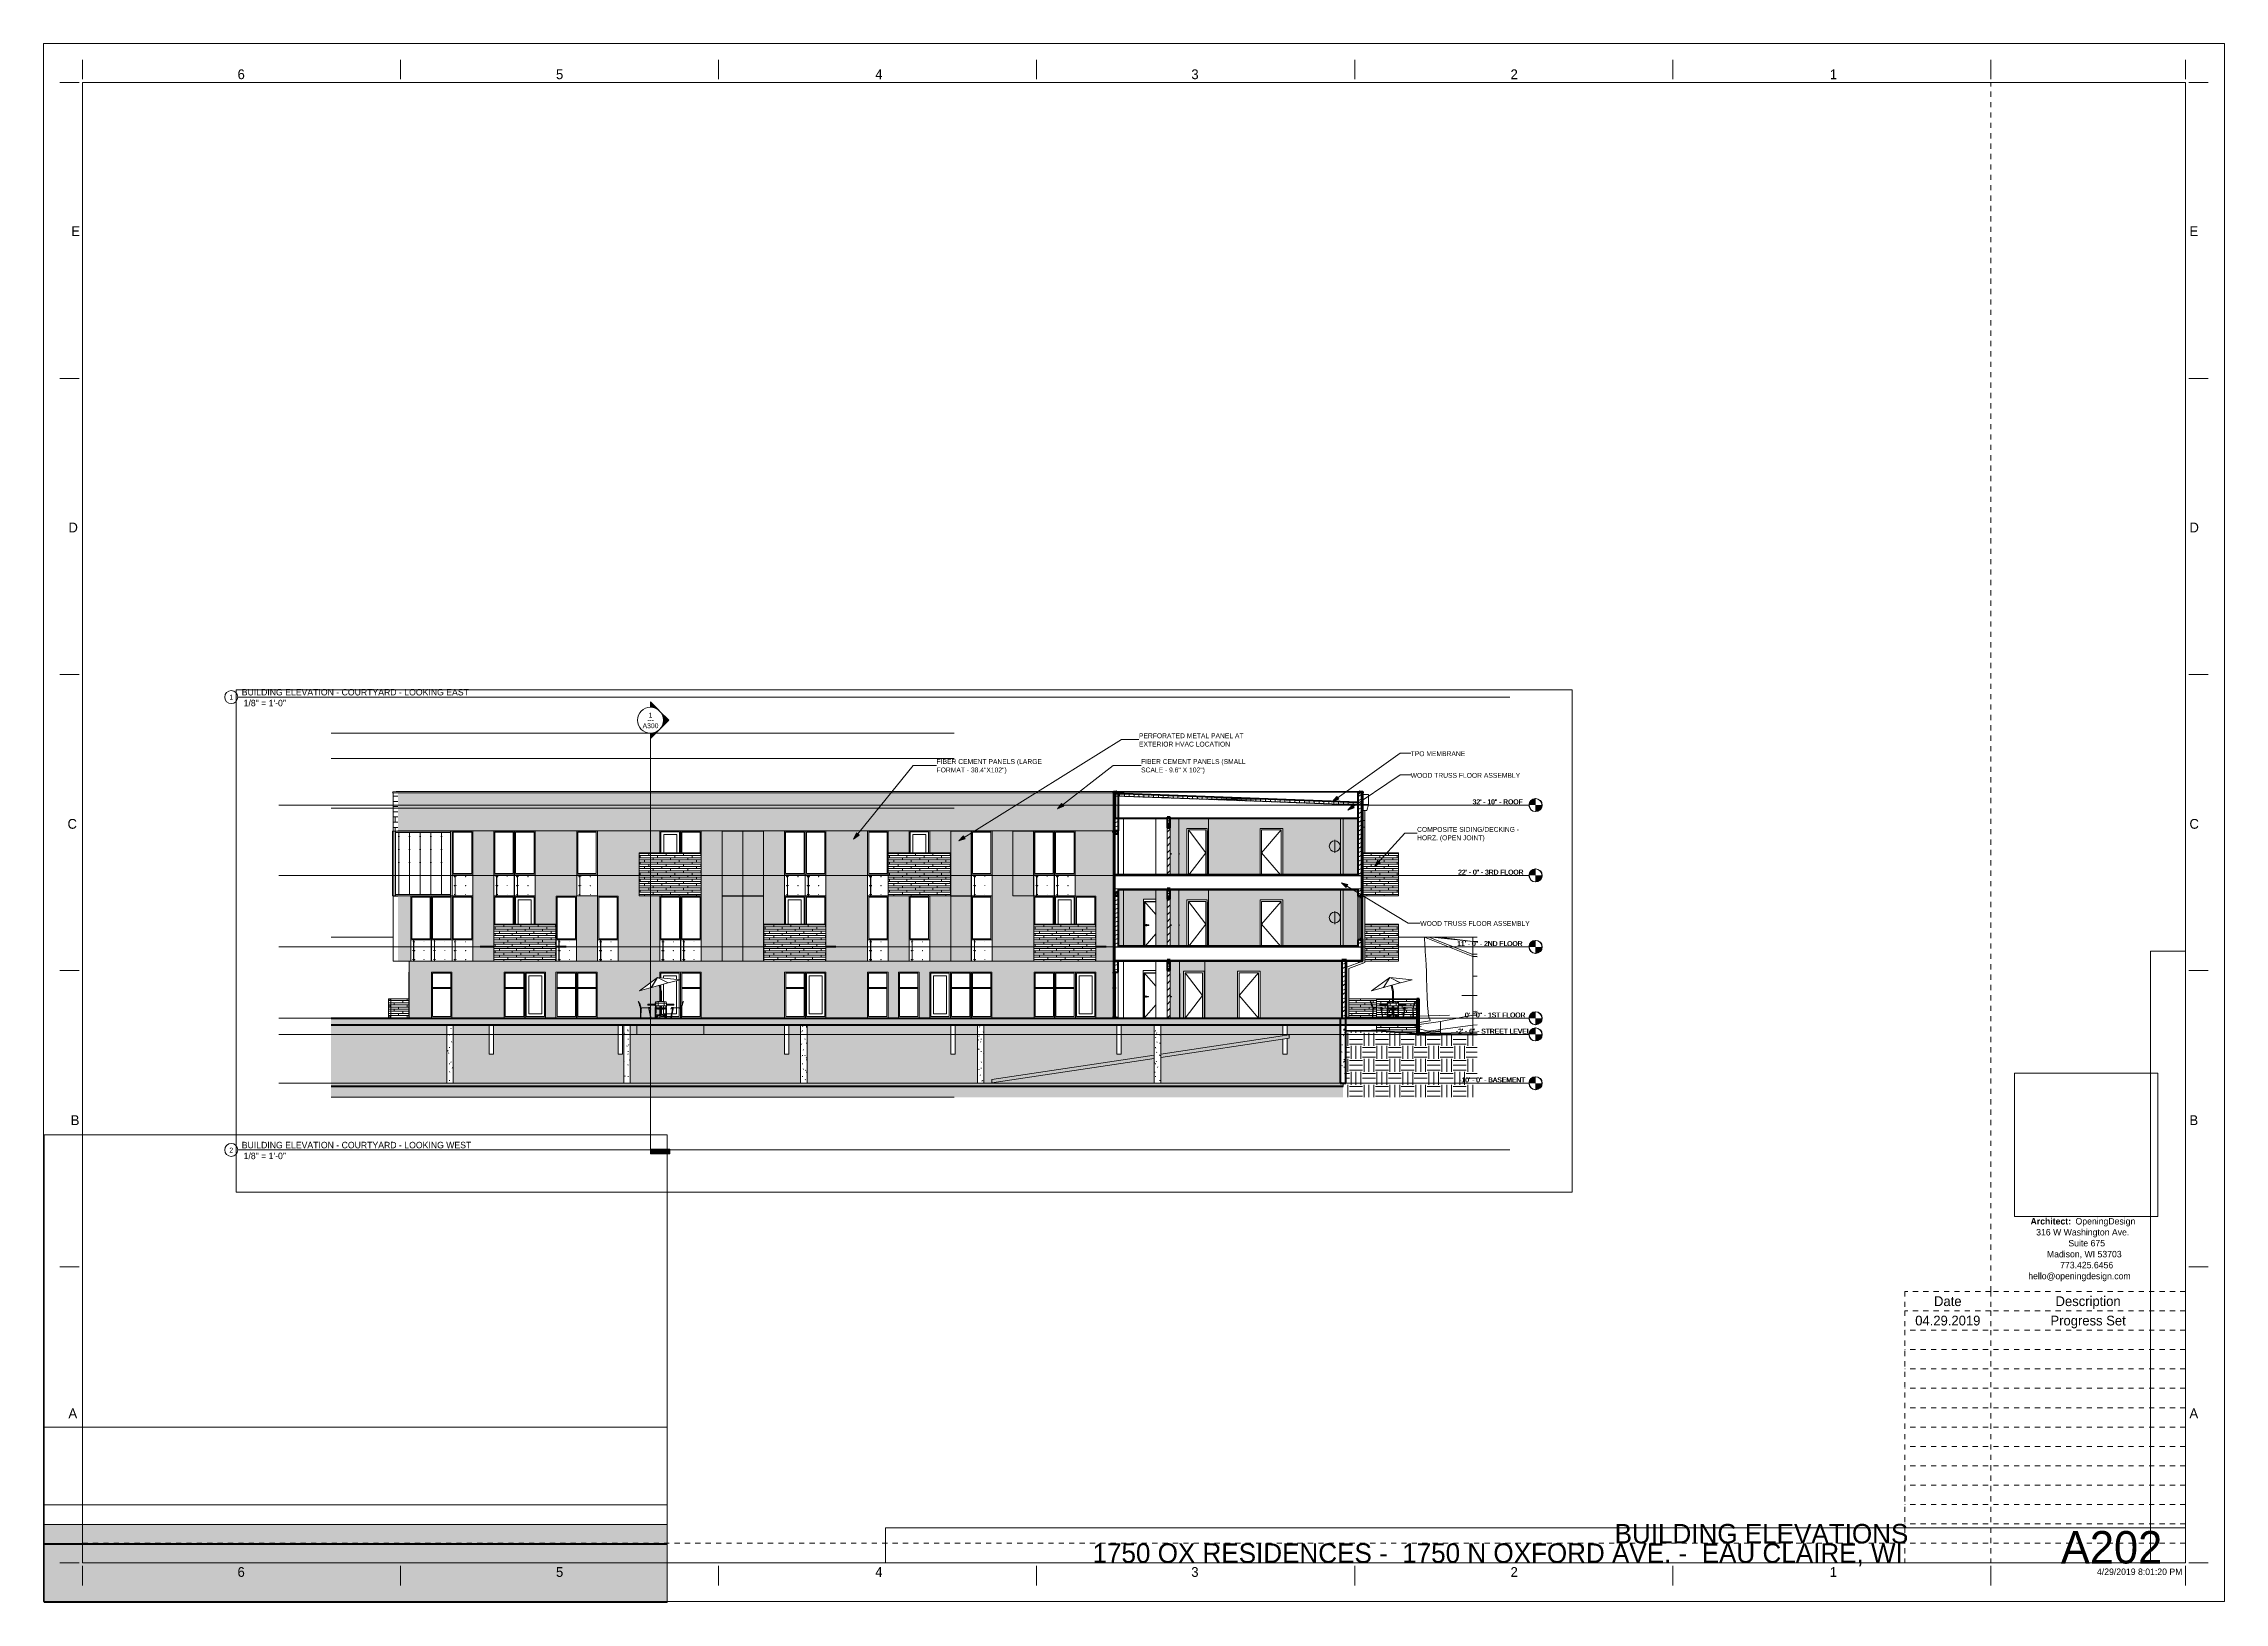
# Paper-space layout 'Layout1' of a CAD drawing. Header units: inches. Extents: x 0 to 42, y 0 to 30.
# The model-space entities are those that its viewports show. They can reach past a viewport. Long polylines and large blocks are cut down to what shows.
import ezdxf

# ---------------------------------------------------------------- set-up
doc = ezdxf.new("R2010")
doc.units = ezdxf.units.IN
doc.header["$MEASUREMENT"] = 0
for name, pattern in [('Aligning Line 1_8_', [0.25, 0.125, -0.125]), ('Dash 1_16_', [0.125, 0.0625, -0.0625]), ('Dot 1_32_', [0.03125, 0, -0.03125]), ('Grid Line 1_2_', [0.875, 0.5, -0.125, 0.125, -0.125]), ('Hidden 1_8_', [0.1875, 0.125, -0.0625])]:
    doc.linetypes.add(name, pattern=pattern)
for name, color, linetype, lineweight in [('0-2', 165, 'Continuous', 5), ('0-3', 7, 'Continuous', 9), ('0-4', 10, 'Continuous', 13), ('0-5', 90, 'Continuous', 5), ('A-AREA-1', 32, 'Continuous', 70), ('A-AREA-PATT-1', 41, 'Continuous', 9), ('A-DETL', 90, 'Continuous', 9), ('A-DETL-HDLN', 90, 'Hidden 1_8_', 9), ('A-DOOR-1', 7, 'Dash 1_16_', 9), ('A-DOOR-2', 7, 'Continuous', 9), ('A-DOOR-3', 31, 'Continuous', 9), ('A-DOOR-FRAM-1', 7, 'Continuous', 9), ('A-DOOR-FRAM-2', 50, 'Continuous', 20), ('A-FLOR', 192, 'Continuous', 13), ('A-FLOR-1', 192, 'Continuous', 50), ('A-FLOR-LEVL', 51, 'Continuous', 9), ('A-FLOR-LEVL-1', 51, 'Grid Line 1_2_', 9), ('A-FLOR-LEVL-2', 147, 'Continuous', 9), ('A-FLOR-MCUT', 51, 'Continuous', 13), ('A-FLOR-PATT-1', 8, 'Continuous', 9), ('A-GENM', 5, 'Continuous', 9), ('A-GENM-2', 5, 'Continuous', 50), ('A-GLAZ-CWMG', 51, 'Continuous', 9), ('A-GLAZ-CWMG-2', 51, 'Continuous', 50), ('A-ROOF', 132, 'Continuous', 13), ('A-ROOF-1', 132, 'Continuous', 50), ('A-ROOF-PATT-1', 132, 'Continuous', 9), ('A-WALL', 113, 'Continuous', 13), ('A-WALL-1', 10, 'Continuous', 13), ('A-WALL-2', 113, 'Continuous', 50), ('A-WALL-PATT-1', 253, 'Continuous', 9), ('A-WALL-PATT-2', 7, 'Continuous', 9), ('A-WALL-PATT-3', 111, 'Continuous', 9), ('C-BLDG-PADS-1', 253, 'Continuous', 9), ('C-BLDG-PADS-2', 10, 'Continuous', 13), ('C-TOPO', 7, 'Continuous', 9), ('C-TOPO-1', 250, 'Continuous', 50), ('E-LITE-EQPM-1', 7, 'Continuous', 9), ('G-ANNO-SCHD', 231, 'Continuous', 9), ('G-ANNO-SYMB', 111, 'Aligning Line 1_8_', 9), ('G-ANNO-SYMB-1', 147, 'Aligning Line 1_8_', 9), ('G-ANNO-SYMB-2', 111, 'Continuous', 9), ('G-ANNO-TEXT', 231, 'Continuous', 9), ('G-ANNO-TTLB', 6, 'Continuous', 9), ('G-ANNO-TTLB-MEDM', 33, 'Continuous', 20), ('G-IMPT', 8, 'Continuous', 9), ('I-WALL-1', 10, 'Continuous', 13), ('I-WALL-2', 250, 'Continuous', 50), ('L-SITE', 91, 'Continuous', 9), ('S-COLS', 52, 'Continuous', 9), ('S-FNDN-1', 32, 'Continuous', 50)]:
    doc.layers.add(name, color=color, linetype=linetype, lineweight=lineweight)
doc.layers.add('A-AREA-PATT-2', color=254, linetype='Continuous', lineweight=9, transparency=1)
doc.layers.add('A-AREA-PATT-3', color=7, linetype='Continuous', lineweight=9, transparency=1)
doc.layers.add('G-ANNO-NPLT', color=191, linetype='Continuous', plot=False)
doc.styles.add('Arial', font='arial.ttf', dxfattribs={"height": 9})
doc.styles.add('Century Gothic', font='ufonts.com_century-gothic.ttf', dxfattribs={"height": 9})
doc.styles.add('Century Gothic_1', font='ufonts.com_century-gothic.ttf', dxfattribs={"height": 0.125})
doc.styles.add('Century Gothic_2', font='ufonts.com_century-gothic.ttf', dxfattribs={"height": 0.1875})
doc.styles.add('Century Gothic_3', font='ufonts.com_century-gothic.ttf', dxfattribs={"height": 0.625})
doc.styles.add('Century Gothic_4', font='ufonts.com_century-gothic.ttf', dxfattribs={"height": 0.375})
doc.styles.add('Century Gothic_5', font='ufonts.com_century-gothic.ttf', dxfattribs={"height": 0.09375})
doc.styles.add('Century Gothic_B', font='GOTHICB.TTF', dxfattribs={"height": 0.125})
picture_1 = doc.add_image_def('image1.jpg', size_in_pixel=(95, 1663))
picture_2 = doc.add_image_def('image2.jpg', size_in_pixel=(3536, 95))
picture_3 = doc.add_image_def('image3.jpg', size_in_pixel=(939, 939))
pattern_1 = [(0, (0, 0), (24, 24), [24, -24]), (0, (0, 9), (24, 24), [24, -24]), (0, (0, 18), (24, 24), [24, -24]), (90, (3, 21), (-24, 24), [24, -24]), (90, (12, 21), (-24, 24), [24, -24]), (90, (21, 21), (-24, 24), [24, -24])]
pattern_2 = [(161.57, (0.48, 0.48), (-3.83995378, -1.544e-05), [0, -27.322, 3.034, 0]), (18.43, (-0.48, 0.48), (-3.83995378, 1.544e-05), [0, -27.322, 3.034, 0]), (108.43, (0.48, 0.48), (1.919622, -9.6005246), [9.106, -21.25]), (71.57, (-0.48, 0.48), (1.919622, 9.6005246), [9.106, -21.25])]
pattern_3 = [(0, (0, 0), (30.72, 7.68), [1.267, -21.773, 1.267, -21.773, -122.88]), (0, (0, 0), (30.72, 7.68), [-46.08, 1.267, -44.813, 1.267, -21.773, -53.76]), (0, (0, 0), (30.72, 7.68), [-115.2, 1.267, -14.093, 1.267, -37.133]), (120, (11.52, 3.84), (-22.011075, 22.7643), [1.267, -21.773, 1.267, -21.773, -122.88]), (120, (11.52, 3.84), (-22.011075, 22.7643), [-46.08, 1.267, -44.813, 1.267, -21.773, -53.76]), (120, (11.52, 3.84), (-22.011075, 22.7643), [-115.2, 1.267, -14.093, 1.267, -37.133]), (240, (15.36, 19.2), (-8.708925, -30.4443), [1.267, -21.773, 1.267, -21.773, -122.88]), (240, (15.36, 19.2), (-8.708925, -30.4443), [-46.08, 1.267, -44.813, 1.267, -21.773, -53.76]), (240, (15.36, 19.2), (-8.708925, -30.4443), [-115.2, 1.267, -14.093, 1.267, -37.133])]
pattern_4 = [(45, (0, 0), (-6.36396, 6.36396), [])]
pattern_5 = [(0, (-3308.07, 0), (30.72, 7.68), [1.267, -21.773, 1.267, -21.773, -122.88]), (0, (-3308.07, 0), (30.72, 7.68), [-46.08, 1.267, -44.813, 1.267, -21.773, -53.76]), (0, (-3308.07, 0), (30.72, 7.68), [-115.2, 1.267, -14.093, 1.267, -37.133]), (120, (-3296.55, 3.84), (-22.011075, 22.7643), [1.267, -21.773, 1.267, -21.773, -122.88]), (120, (-3296.55, 3.84), (-22.011075, 22.7643), [-46.08, 1.267, -44.813, 1.267, -21.773, -53.76]), (120, (-3296.55, 3.84), (-22.011075, 22.7643), [-115.2, 1.267, -14.093, 1.267, -37.133]), (240, (-3292.71, 19.2), (-8.708925, -30.4443), [1.267, -21.773, 1.267, -21.773, -122.88]), (240, (-3292.71, 19.2), (-8.708925, -30.4443), [-46.08, 1.267, -44.813, 1.267, -21.773, -53.76]), (240, (-3292.71, 19.2), (-8.708925, -30.4443), [-115.2, 1.267, -14.093, 1.267, -37.133])]
pattern_6 = [(50, (-3308.07, 0), (27.5427, -2.40992), [2.88, -31.68]), (355, (-3308.07, 0), (-5.32784, 28.88427), [2.304, -25.344]), (100.451, (-3305.775, -0.2), (22.21532, 26.47393), [2.448, -26.924]), (46.184, (-3308.07, 7.68), (40.98187, -6.35642), [4.32, -47.52]), (96.636, (-3304.655, 7.15), (35.89075, 37.4062), [3.671, -40.386]), (351.184, (-3308.07, 7.68), (35.89097, 37.4062), [3.456, -38.016]), (21, (-3304.23, 5.76), (22.92104, -15.46073), [2.88, -31.68]), (326, (-3304.23, 5.76), (9.34353, 27.84574), [2.304, -25.344]), (71.451, (-3302.32, 4.472), (32.26477, 12.38442), [2.448, -26.924]), (37.5, (-3308.07, 0), (0.466855, 12.782707), [1.267, -23.77, 1.267, -24.461, -25.44]), (37.5, (-3308.07, 0), (0.466855, 12.782707), [-50.765, 1.267, -24.173]), (7.5, (-3308.07, 0), (10.10159, 15.14509), [1.267, -13.402, 1.267, -23.194, -9.696]), (7.5, (-3308.07, 0), (10.10159, 15.14509), [-39.13, 1.267, -8.429]), (327.5, (-3316.633, 0), (20.49916, -0.86578), [1.267, -8.333, 1.267, -28.685, -39.744]), (327.5, (-3316.633, 0), (20.49916, -0.86578), [-39.552, 1.267, -38.477]), (317.5, (-3320.473, 0), (22.39478, 3.84429), [1.267, -11.213, 1.267, -18.624, -28.224]), (317.5, (-3320.473, 0), (22.39478, 3.84429), [-32.371, 1.267, -26.957])]
pattern_7 = [(0, (-3308.0704, 0), (0, 4.798), []), (315, (-3308.0704, 0), (4.7984266, 0), [6.786, -6.786]), (45, (-3308.0704, 0), (4.7984266, 0), [6.786, -6.786])]
pattern_8 = [(216.87, (-3301.6734, 15.994), (47.9809429, 31.9870857), [7.997, -71.971]), (206.565, (-3292.0764, 11.196), (-15.993714, -15.994133), [17.881, -17.881]), (198.435, (-3292.0764, 3.199), (-31.9867405, -15.99388), [10.115, -40.461])]
pattern_9 = [(0, (99.41, 108.3), (-38.4, 120.375), [0.392, -38.007]), (0, (99.41, 108.7), (-38.4, 120.375), [0.392, -38.007]), (0, (99.41, 124.66), (-38.4, 120.375), [0.392, -38.007]), (0, (99.41, 125.05), (-38.4, 120.375), [0.392, -38.007]), (0, (99.41, 141.02), (-38.4, 120.375), [0.392, -38.007]), (0, (99.41, 141.41), (-38.4, 120.375), [0.392, -38.007]), (0, (99.41, 157.38), (-38.4, 120.375), [0.392, -38.007]), (0, (99.41, 157.77), (-38.4, 120.375), [0.392, -38.007]), (0, (99.41, 173.73), (-38.4, 120.375), [0.392, -38.007]), (0, (99.41, 174.12), (-38.4, 120.375), [0.392, -38.007]), (0, (99.41, 190.09), (-38.4, 120.375), [0.392, -38.007]), (0, (99.41, 190.48), (-38.4, 120.375), [0.392, -38.007]), (0, (99.41, 206.45), (-38.4, 120.375), [0.392, -38.007]), (0, (99.41, 206.84), (-38.4, 120.375), [0.392, -38.007]), (0, (99.41, 222.8), (-38.4, 120.375), [0.392, -38.007]), (0, (99.41, 223.2), (-38.4, 120.375), [0.392, -38.007]), (0, (116.86, 108.3), (-38.4, 120.375), [0.392, -38.007]), (0, (116.86, 108.7), (-38.4, 120.375), [0.392, -38.007]), (0, (116.86, 124.66), (-38.4, 120.375), [0.392, -38.007]), (0, (116.86, 125.05), (-38.4, 120.375), [0.392, -38.007]), (0, (116.86, 141.02), (-38.4, 120.375), [0.392, -38.007]), (0, (116.86, 141.41), (-38.4, 120.375), [0.392, -38.007]), (0, (116.86, 157.38), (-38.4, 120.375), [0.392, -38.007]), (0, (116.86, 157.77), (-38.4, 120.375), [0.392, -38.007]), (0, (116.86, 173.73), (-38.4, 120.375), [0.392, -38.007]), (0, (116.86, 174.12), (-38.4, 120.375), [0.392, -38.007]), (0, (116.86, 190.09), (-38.4, 120.375), [0.392, -38.007]), (0, (116.86, 190.48), (-38.4, 120.375), [0.392, -38.007]), (0, (116.86, 206.45), (-38.4, 120.375), [0.392, -38.007]), (0, (116.86, 206.84), (-38.4, 120.375), [0.392, -38.007]), (0, (116.86, 222.8), (-38.4, 120.375), [0.392, -38.007]), (0, (116.86, 223.2), (-38.4, 120.375), [0.392, -38.007]), (0, (134.31, 108.3), (-38.4, 120.375), [0.392, -38.007]), (0, (134.31, 108.7), (-38.4, 120.375), [0.392, -38.007]), (0, (134.31, 124.66), (-38.4, 120.375), [0.392, -38.007]), (0, (134.31, 125.05), (-38.4, 120.375), [0.392, -38.007]), (0, (134.31, 141.02), (-38.4, 120.375), [0.392, -38.007]), (0, (134.31, 141.41), (-38.4, 120.375), [0.392, -38.007]), (0, (134.31, 157.38), (-38.4, 120.375), [0.392, -38.007]), (0, (134.31, 157.77), (-38.4, 120.375), [0.392, -38.007]), (0, (134.31, 173.73), (-38.4, 120.375), [0.392, -38.007]), (0, (134.31, 174.12), (-38.4, 120.375), [0.392, -38.007]), (0, (134.31, 190.09), (-38.4, 120.375), [0.392, -38.007]), (0, (134.31, 190.48), (-38.4, 120.375), [0.392, -38.007]), (0, (134.31, 206.45), (-38.4, 120.375), [0.392, -38.007]), (0, (134.31, 206.84), (-38.4, 120.375), [0.392, -38.007]), (0, (134.31, 222.8), (-38.4, 120.375), [0.392, -38.007]), (0, (134.31, 223.2), (-38.4, 120.375), [0.392, -38.007]), (90, (97.666, 105.75), (-38.4, 2e-15), [120, -0.375]), (90, (98.04, 105.75), (-38.4, 2e-15), [120, -0.375]), (90, (99.407, 108.304), (-38.4, 2e-15), [0.392, -119.982]), (90, (99.407, 124.66), (-38.4, 2e-15), [0.392, -119.982]), (90, (99.407, 141.018), (-38.4, 2e-15), [0.392, -119.982]), (90, (99.407, 157.375), (-38.4, 2e-15), [0.392, -119.982]), (90, (99.407, 173.732), (-38.4, 2e-15), [0.392, -119.982]), (90, (99.407, 190.09), (-38.4, 2e-15), [0.392, -119.982]), (90, (99.407, 206.447), (-38.4, 2e-15), [0.392, -119.982]), (90, (99.407, 222.804), (-38.4, 2e-15), [0.392, -119.982]), (90, (99.8, 108.304), (-38.4, 2e-15), [0.392, -119.982]), (90, (99.8, 124.66), (-38.4, 2e-15), [0.392, -119.982]), (90, (99.8, 141.018), (-38.4, 2e-15), [0.392, -119.982]), (90, (99.8, 157.375), (-38.4, 2e-15), [0.392, -119.982]), (90, (99.8, 173.732), (-38.4, 2e-15), [0.392, -119.982]), (90, (99.8, 190.09), (-38.4, 2e-15), [0.392, -119.982]), (90, (99.8, 206.447), (-38.4, 2e-15), [0.392, -119.982]), (90, (99.8, 222.804), (-38.4, 2e-15), [0.392, -119.982]), (90, (116.857, 108.304), (-38.4, 2e-15), [0.392, -119.982]), (90, (116.857, 124.66), (-38.4, 2e-15), [0.392, -119.982]), (90, (116.857, 141.018), (-38.4, 2e-15), [0.392, -119.982]), (90, (116.857, 157.375), (-38.4, 2e-15), [0.392, -119.982]), (90, (116.857, 173.732), (-38.4, 2e-15), [0.392, -119.982]), (90, (116.857, 190.09), (-38.4, 2e-15), [0.392, -119.982]), (90, (116.857, 206.447), (-38.4, 2e-15), [0.392, -119.982]), (90, (116.857, 222.804), (-38.4, 2e-15), [0.392, -119.982]), (90, (117.25, 108.304), (-38.4, 2e-15), [0.392, -119.982]), (90, (117.25, 124.66), (-38.4, 2e-15), [0.392, -119.982]), (90, (117.25, 141.018), (-38.4, 2e-15), [0.392, -119.982]), (90, (117.25, 157.375), (-38.4, 2e-15), [0.392, -119.982]), (90, (117.25, 173.732), (-38.4, 2e-15), [0.392, -119.982]), (90, (117.25, 190.09), (-38.4, 2e-15), [0.392, -119.982]), (90, (117.25, 206.447), (-38.4, 2e-15), [0.392, -119.982]), (90, (117.25, 222.804), (-38.4, 2e-15), [0.392, -119.982]), (90, (134.307, 108.304), (-38.4, 2e-15), [0.392, -119.982]), (90, (134.307, 124.66), (-38.4, 2e-15), [0.392, -119.982]), (90, (134.307, 141.018), (-38.4, 2e-15), [0.392, -119.982]), (90, (134.307, 157.375), (-38.4, 2e-15), [0.392, -119.982]), (90, (134.307, 173.732), (-38.4, 2e-15), [0.392, -119.982]), (90, (134.307, 190.09), (-38.4, 2e-15), [0.392, -119.982]), (90, (134.307, 206.447), (-38.4, 2e-15), [0.392, -119.982]), (90, (134.307, 222.804), (-38.4, 2e-15), [0.392, -119.982]), (90, (134.7, 108.304), (-38.4, 2e-15), [0.392, -119.982]), (90, (134.7, 124.66), (-38.4, 2e-15), [0.392, -119.982]), (90, (134.7, 141.018), (-38.4, 2e-15), [0.392, -119.982]), (90, (134.7, 157.375), (-38.4, 2e-15), [0.392, -119.982]), (90, (134.7, 173.732), (-38.4, 2e-15), [0.392, -119.982]), (90, (134.7, 190.09), (-38.4, 2e-15), [0.392, -119.982]), (90, (134.7, 206.447), (-38.4, 2e-15), [0.392, -119.982]), (90, (134.7, 222.804), (-38.4, 2e-15), [0.392, -119.982]), (180, (136.07, 105.38), (-38.4, 120.375), [38.025, -0.375]), (180, (136.07, 105.75), (-38.4, 120.375), [38.025, -0.375])]
pattern_10 = [(0, (111.72, 136.604), (-120, 76.8), [0.392, -119.607]), (0, (111.72, 136.996), (-120, 76.8), [0.392, -119.607]), (0, (111.72, 146.204), (-120, 76.8), [0.392, -119.607]), (0, (111.72, 146.596), (-120, 76.8), [0.392, -119.607]), (0, (111.72, 155.804), (-120, 76.8), [0.392, -119.607]), (0, (111.72, 156.196), (-120, 76.8), [0.392, -119.607]), (0, (111.72, 165.404), (-120, 76.8), [0.392, -119.607]), (0, (111.72, 165.796), (-120, 76.8), [0.392, -119.607]), (0, (111.72, 175.004), (-120, 76.8), [0.392, -119.607]), (0, (111.72, 175.396), (-120, 76.8), [0.392, -119.607]), (0, (111.72, 184.604), (-120, 76.8), [0.392, -119.607]), (0, (111.72, 184.996), (-120, 76.8), [0.392, -119.607]), (0, (111.72, 194.204), (-120, 76.8), [0.392, -119.607]), (0, (111.72, 194.596), (-120, 76.8), [0.392, -119.607]), (0, (111.72, 203.804), (-120, 76.8), [0.392, -119.607]), (0, (111.72, 204.196), (-120, 76.8), [0.392, -119.607]), (0, (131.72, 136.604), (-120, 76.8), [0.392, -119.607]), (0, (131.72, 136.996), (-120, 76.8), [0.392, -119.607]), (0, (131.72, 146.204), (-120, 76.8), [0.392, -119.607]), (0, (131.72, 146.596), (-120, 76.8), [0.392, -119.607]), (0, (131.72, 155.804), (-120, 76.8), [0.392, -119.607]), (0, (131.72, 156.196), (-120, 76.8), [0.392, -119.607]), (0, (131.72, 165.404), (-120, 76.8), [0.392, -119.607]), (0, (131.72, 165.796), (-120, 76.8), [0.392, -119.607]), (0, (131.72, 175.004), (-120, 76.8), [0.392, -119.607]), (0, (131.72, 175.396), (-120, 76.8), [0.392, -119.607]), (0, (131.72, 184.604), (-120, 76.8), [0.392, -119.607]), (0, (131.72, 184.996), (-120, 76.8), [0.392, -119.607]), (0, (131.72, 194.204), (-120, 76.8), [0.392, -119.607]), (0, (131.72, 194.596), (-120, 76.8), [0.392, -119.607]), (0, (131.72, 203.804), (-120, 76.8), [0.392, -119.607]), (0, (131.72, 204.196), (-120, 76.8), [0.392, -119.607]), (0, (151.72, 136.604), (-120, 76.8), [0.392, -119.607]), (0, (151.72, 136.996), (-120, 76.8), [0.392, -119.607]), (0, (151.72, 146.204), (-120, 76.8), [0.392, -119.607]), (0, (151.72, 146.596), (-120, 76.8), [0.392, -119.607]), (0, (151.72, 155.804), (-120, 76.8), [0.392, -119.607]), (0, (151.72, 156.196), (-120, 76.8), [0.392, -119.607]), (0, (151.72, 165.404), (-120, 76.8), [0.392, -119.607]), (0, (151.72, 165.796), (-120, 76.8), [0.392, -119.607]), (0, (151.72, 175.004), (-120, 76.8), [0.392, -119.607]), (0, (151.72, 175.396), (-120, 76.8), [0.392, -119.607]), (0, (151.72, 184.604), (-120, 76.8), [0.392, -119.607]), (0, (151.72, 184.996), (-120, 76.8), [0.392, -119.607]), (0, (151.72, 194.204), (-120, 76.8), [0.392, -119.607]), (0, (151.72, 194.596), (-120, 76.8), [0.392, -119.607]), (0, (151.72, 203.804), (-120, 76.8), [0.392, -119.607]), (0, (151.72, 204.196), (-120, 76.8), [0.392, -119.607]), (0, (171.72, 136.604), (-120, 76.8), [0.392, -119.607]), (0, (171.72, 136.996), (-120, 76.8), [0.392, -119.607]), (0, (171.72, 146.204), (-120, 76.8), [0.392, -119.607]), (0, (171.72, 146.596), (-120, 76.8), [0.392, -119.607]), (0, (171.72, 155.804), (-120, 76.8), [0.392, -119.607]), (0, (171.72, 156.196), (-120, 76.8), [0.392, -119.607]), (0, (171.72, 165.404), (-120, 76.8), [0.392, -119.607]), (0, (171.72, 165.796), (-120, 76.8), [0.392, -119.607]), (0, (171.72, 175.004), (-120, 76.8), [0.392, -119.607]), (0, (171.72, 175.396), (-120, 76.8), [0.392, -119.607]), (0, (171.72, 184.604), (-120, 76.8), [0.392, -119.607]), (0, (171.72, 184.996), (-120, 76.8), [0.392, -119.607]), (0, (171.72, 194.204), (-120, 76.8), [0.392, -119.607]), (0, (171.72, 194.596), (-120, 76.8), [0.392, -119.607]), (0, (171.72, 203.804), (-120, 76.8), [0.392, -119.607]), (0, (171.72, 204.196), (-120, 76.8), [0.392, -119.607]), (0, (191.72, 136.604), (-120, 76.8), [0.392, -119.607]), (0, (191.72, 136.996), (-120, 76.8), [0.392, -119.607]), (0, (191.72, 146.204), (-120, 76.8), [0.392, -119.607]), (0, (191.72, 146.596), (-120, 76.8), [0.392, -119.607]), (0, (191.72, 155.804), (-120, 76.8), [0.392, -119.607]), (0, (191.72, 156.196), (-120, 76.8), [0.392, -119.607]), (0, (191.72, 165.404), (-120, 76.8), [0.392, -119.607]), (0, (191.72, 165.796), (-120, 76.8), [0.392, -119.607]), (0, (191.72, 175.004), (-120, 76.8), [0.392, -119.607]), (0, (191.72, 175.396), (-120, 76.8), [0.392, -119.607]), (0, (191.72, 184.604), (-120, 76.8), [0.392, -119.607]), (0, (191.72, 184.996), (-120, 76.8), [0.392, -119.607]), (0, (191.72, 194.204), (-120, 76.8), [0.392, -119.607]), (0, (191.72, 194.596), (-120, 76.8), [0.392, -119.607]), (0, (191.72, 203.804), (-120, 76.8), [0.392, -119.607]), (0, (191.72, 204.196), (-120, 76.8), [0.392, -119.607]), (0, (211.72, 136.604), (-120, 76.8), [0.392, -119.607]), (0, (211.72, 136.996), (-120, 76.8), [0.392, -119.607]), (0, (211.72, 146.204), (-120, 76.8), [0.392, -119.607]), (0, (211.72, 146.596), (-120, 76.8), [0.392, -119.607]), (0, (211.72, 155.804), (-120, 76.8), [0.392, -119.607]), (0, (211.72, 156.196), (-120, 76.8), [0.392, -119.607]), (0, (211.72, 165.404), (-120, 76.8), [0.392, -119.607]), (0, (211.72, 165.796), (-120, 76.8), [0.392, -119.607]), (0, (211.72, 175.004), (-120, 76.8), [0.392, -119.607]), (0, (211.72, 175.396), (-120, 76.8), [0.392, -119.607]), (0, (211.72, 184.604), (-120, 76.8), [0.392, -119.607]), (0, (211.72, 184.996), (-120, 76.8), [0.392, -119.607]), (0, (211.72, 194.204), (-120, 76.8), [0.392, -119.607]), (0, (211.72, 194.596), (-120, 76.8), [0.392, -119.607]), (0, (211.72, 203.804), (-120, 76.8), [0.392, -119.607]), (0, (211.72, 204.196), (-120, 76.8), [0.392, -119.607]), (90, (105.27, 151.2), (-120, 7e-15), [9.6, -67.2]), (90, (111.72, 136.6), (-120, 7e-15), [0.392, -76.407]), (90, (111.72, 146.2), (-120, 7e-15), [0.392, -76.407]), (90, (111.72, 155.8), (-120, 7e-15), [0.392, -76.407]), (90, (111.72, 165.4), (-120, 7e-15), [0.392, -76.407]), (90, (111.72, 175), (-120, 7e-15), [0.392, -76.407]), (90, (111.72, 184.6), (-120, 7e-15), [0.392, -76.407]), (90, (111.72, 194.2), (-120, 7e-15), [0.392, -76.407]), (90, (111.72, 203.8), (-120, 7e-15), [0.392, -76.407]), (90, (112.11, 136.6), (-120, 7e-15), [0.392, -76.407]), (90, (112.11, 146.2), (-120, 7e-15), [0.392, -76.407]), (90, (112.11, 155.8), (-120, 7e-15), [0.392, -76.407]), (90, (112.11, 165.4), (-120, 7e-15), [0.392, -76.407]), (90, (112.11, 175), (-120, 7e-15), [0.392, -76.407]), (90, (112.11, 184.6), (-120, 7e-15), [0.392, -76.407]), (90, (112.11, 194.2), (-120, 7e-15), [0.392, -76.407]), (90, (112.11, 203.8), (-120, 7e-15), [0.392, -76.407]), (90, (121.42, 170.4), (-120, 7e-15), [9.6, -67.2]), (90, (121.42, 199.2), (-120, 7e-15), [9.6, -67.2]), (90, (131.72, 136.6), (-120, 7e-15), [0.392, -76.407]), (90, (131.72, 146.2), (-120, 7e-15), [0.392, -76.407]), (90, (131.72, 155.8), (-120, 7e-15), [0.392, -76.407]), (90, (131.72, 165.4), (-120, 7e-15), [0.392, -76.407]), (90, (131.72, 175), (-120, 7e-15), [0.392, -76.407]), (90, (131.72, 184.6), (-120, 7e-15), [0.392, -76.407]), (90, (131.72, 194.2), (-120, 7e-15), [0.392, -76.407]), (90, (131.72, 203.8), (-120, 7e-15), [0.392, -76.407]), (90, (132.11, 136.6), (-120, 7e-15), [0.392, -76.407]), (90, (132.11, 146.2), (-120, 7e-15), [0.392, -76.407]), (90, (132.11, 155.8), (-120, 7e-15), [0.392, -76.407]), (90, (132.11, 165.4), (-120, 7e-15), [0.392, -76.407]), (90, (132.11, 175), (-120, 7e-15), [0.392, -76.407]), (90, (132.11, 184.6), (-120, 7e-15), [0.392, -76.407]), (90, (132.11, 194.2), (-120, 7e-15), [0.392, -76.407]), (90, (132.11, 203.8), (-120, 7e-15), [0.392, -76.407]), (90, (151.72, 136.6), (-120, 7e-15), [0.392, -76.407]), (90, (151.72, 146.2), (-120, 7e-15), [0.392, -76.407]), (90, (151.72, 155.8), (-120, 7e-15), [0.392, -76.407]), (90, (151.72, 165.4), (-120, 7e-15), [0.392, -76.407]), (90, (151.72, 175), (-120, 7e-15), [0.392, -76.407]), (90, (151.72, 184.6), (-120, 7e-15), [0.392, -76.407]), (90, (151.72, 194.2), (-120, 7e-15), [0.392, -76.407]), (90, (151.72, 203.8), (-120, 7e-15), [0.392, -76.407]), (90, (152.11, 136.6), (-120, 7e-15), [0.392, -76.407]), (90, (152.11, 146.2), (-120, 7e-15), [0.392, -76.407]), (90, (152.11, 155.8), (-120, 7e-15), [0.392, -76.407]), (90, (152.11, 165.4), (-120, 7e-15), [0.392, -76.407]), (90, (152.11, 175), (-120, 7e-15), [0.392, -76.407]), (90, (152.11, 184.6), (-120, 7e-15), [0.392, -76.407]), (90, (152.11, 194.2), (-120, 7e-15), [0.392, -76.407]), (90, (152.11, 203.8), (-120, 7e-15), [0.392, -76.407]), (90, (161.97, 141.6), (-120, 7e-15), [9.6, -67.2]), (90, (161.97, 180), (-120, 7e-15), [9.6, -67.2]), (90, (171.72, 136.6), (-120, 7e-15), [0.392, -76.407]), (90, (171.72, 146.2), (-120, 7e-15), [0.392, -76.407]), (90, (171.72, 155.8), (-120, 7e-15), [0.392, -76.407]), (90, (171.72, 165.4), (-120, 7e-15), [0.392, -76.407]), (90, (171.72, 175), (-120, 7e-15), [0.392, -76.407]), (90, (171.72, 184.6), (-120, 7e-15), [0.392, -76.407]), (90, (171.72, 194.2), (-120, 7e-15), [0.392, -76.407]), (90, (171.72, 203.8), (-120, 7e-15), [0.392, -76.407]), (90, (172.11, 136.6), (-120, 7e-15), [0.392, -76.407]), (90, (172.11, 146.2), (-120, 7e-15), [0.392, -76.407]), (90, (172.11, 155.8), (-120, 7e-15), [0.392, -76.407]), (90, (172.11, 165.4), (-120, 7e-15), [0.392, -76.407]), (90, (172.11, 175), (-120, 7e-15), [0.392, -76.407]), (90, (172.11, 184.6), (-120, 7e-15), [0.392, -76.407]), (90, (172.11, 194.2), (-120, 7e-15), [0.392, -76.407]), (90, (172.11, 203.8), (-120, 7e-15), [0.392, -76.407]), (90, (182.8, 160.8), (-120, 7e-15), [9.6, -67.2]), (90, (191.72, 136.6), (-120, 7e-15), [0.392, -76.407]), (90, (191.72, 146.2), (-120, 7e-15), [0.392, -76.407]), (90, (191.72, 155.8), (-120, 7e-15), [0.392, -76.407]), (90, (191.72, 165.4), (-120, 7e-15), [0.392, -76.407]), (90, (191.72, 175), (-120, 7e-15), [0.392, -76.407]), (90, (191.72, 184.6), (-120, 7e-15), [0.392, -76.407]), (90, (191.72, 194.2), (-120, 7e-15), [0.392, -76.407]), (90, (191.72, 203.8), (-120, 7e-15), [0.392, -76.407]), (90, (192.11, 136.6), (-120, 7e-15), [0.392, -76.407]), (90, (192.11, 146.2), (-120, 7e-15), [0.392, -76.407]), (90, (192.11, 155.8), (-120, 7e-15), [0.392, -76.407]), (90, (192.11, 165.4), (-120, 7e-15), [0.392, -76.407]), (90, (192.11, 175), (-120, 7e-15), [0.392, -76.407]), (90, (192.11, 184.6), (-120, 7e-15), [0.392, -76.407]), (90, (192.11, 194.2), (-120, 7e-15), [0.392, -76.407]), (90, (192.11, 203.8), (-120, 7e-15), [0.392, -76.407]), (90, (203.47, 132), (-120, 7e-15), [9.6, -67.2]), (90, (203.47, 189.6), (-120, 7e-15), [9.6, -67.2]), (90, (211.72, 136.6), (-120, 7e-15), [0.392, -76.407]), (90, (211.72, 146.2), (-120, 7e-15), [0.392, -76.407]), (90, (211.72, 155.8), (-120, 7e-15), [0.392, -76.407]), (90, (211.72, 165.4), (-120, 7e-15), [0.392, -76.407]), (90, (211.72, 175), (-120, 7e-15), [0.392, -76.407]), (90, (211.72, 184.6), (-120, 7e-15), [0.392, -76.407]), (90, (211.72, 194.2), (-120, 7e-15), [0.392, -76.407]), (90, (211.72, 203.8), (-120, 7e-15), [0.392, -76.407]), (90, (212.11, 136.6), (-120, 7e-15), [0.392, -76.407]), (90, (212.11, 146.2), (-120, 7e-15), [0.392, -76.407]), (90, (212.11, 155.8), (-120, 7e-15), [0.392, -76.407]), (90, (212.11, 165.4), (-120, 7e-15), [0.392, -76.407]), (90, (212.11, 175), (-120, 7e-15), [0.392, -76.407]), (90, (212.11, 184.6), (-120, 7e-15), [0.392, -76.407]), (90, (212.11, 194.2), (-120, 7e-15), [0.392, -76.407]), (90, (212.11, 203.8), (-120, 7e-15), [0.392, -76.407]), (180, (216.416, 132), (-120, 76.8), [120, 0, 0, 0]), (180, (216.416, 141.6), (-120, 76.8), [120, 0, 0, 0]), (180, (216.416, 151.2), (-120, 76.8), [120, 0, 0, 0]), (180, (216.416, 160.8), (-120, 76.8), [120, 0, 0, 0]), (180, (216.416, 170.4), (-120, 76.8), [120, 0, 0, 0]), (180, (216.416, 180), (-120, 76.8), [120, 0, 0, 0]), (180, (216.416, 189.6), (-120, 76.8), [120, 0, 0, 0]), (180, (216.416, 199.2), (-120, 76.8), [120, 0, 0, 0])]
pattern_11 = [(0, (-1246.1464, 0.8), (0, 4), []), (90, (-1246.146, 0.8), (-8, 8), [4, -28]), (90, (-1230.146, 4.8), (-8, 8), [4, -28])]
pattern_12 = [(0, (-53.2464, 132.8), (0, 4), []), (90, (-53.246, 132.8), (-8, 8), [4, -28]), (90, (-37.246, 136.8), (-8, 8), [4, -28])]
pattern_13 = [(0, (-552.4464, 132.8), (0, 4), []), (90, (-552.446, 132.8), (-8, 8), [4, -28]), (90, (-536.446, 136.8), (-8, 8), [4, -28])]
pattern_14 = [(0, (-1051.6464, 132.8), (0, 4), []), (90, (-1051.646, 132.8), (-8, 8), [4, -28]), (90, (-1035.646, 136.8), (-8, 8), [4, -28])]
pattern_15 = [(0, (-322.4214, 264.8), (0, 4), []), (90, (-322.421, 264.8), (-8, 8), [4, -28]), (90, (-306.421, 268.8), (-8, 8), [4, -28])]
pattern_16 = [(0, (-783.2214, 264.8), (0, 4), []), (90, (-783.221, 264.8), (-8, 8), [4, -28]), (90, (-767.221, 268.8), (-8, 8), [4, -28])]

psp = doc.layouts.get("Layout1")

# ---------------------------------------------------------------- texts
at = {"layer": 'G-ANNO-SCHD', "color": 147, "char_height": 0.1875, "attachment_point": 2, "line_spacing_factor": 0.984502, "style": 'Century Gothic_2'}
for s, insert, width in [('Date', (36.663, 5.893), 0.73997), ('Description', (39.365, 5.893), 1.66316), ('04.29.2019', (36.663, 5.52), 1.54101), ('Progress Set', (39.365, 5.52), 1.75478)]:
    psp.add_mtext(s, dxfattribs=dict(at, insert=insert, width=width))
at = {"layer": 'G-ANNO-TTLB', "attachment_point": 1}
for s, insert, char_height, width, style in [('1', (3.568, 17.475), 0.0937, 0.08837, 'Century Gothic_5'), ('BUILDING ELEVATION - COURTYARD - LOOKING EAST', (3.806, 17.588), 0.125, 5.28987, 'Century Gothic_1'), (' 1/8" = 1\'-0"', (3.795, 17.379), 0.125, 1.111, 'Century Gothic_1'), ('BUILDING ELEVATION - COURTYARD - LOOKING WEST', (3.806, 8.868), 0.125, 5.34037, 'Century Gothic_1'), ('2', (3.568, 8.755), 0.0937, 0.08837, 'Century Gothic_5'), (' 1/8" = 1\'-0"', (3.795, 8.659), 0.125, 1.111, 'Century Gothic_1'), ('BUILDING ELEVATIONS', (30.246, 1.51), 0.375, 6.60919, 'Century Gothic_4'), ('1750 OX RESIDENCES -  1750 N OXFORD AVE. -  EAU CLAIRE, WI', (20.191, 1.136), 0.375, 18.79547, 'Century Gothic_4')]:
    psp.add_mtext(s, dxfattribs=dict(at, insert=insert, char_height=char_height, width=width, style=style))

msp = doc.modelspace()

# ---------------------------------------------------------------- texts
at = {"layer": 'A-FLOR-LEVL', "char_height": 9, "attachment_point": 1, "style": 'Century Gothic'}
for s, insert, width in [('32\' - 10" - ROOF', (755.53, 404.551), 112.716), ('22\' - 0" - 3RD FLOOR', (728.771, 274.551), 145.137), ('11\' - 0" - 2ND FLOOR', (727.032, 142.551), 147.258), ('0\' - 0" - 1ST FLOOR', (741.281, 10.551), 129.987), ('-2\' - 6" - STREET LEVEL', (724.538, -19.449), 150.288), ('-10\' - 0" - BASEMENT', (730.774, -109.449), 142.713)]:
    msp.add_mtext(s, dxfattribs=dict(at, insert=insert, width=width))
at = {"layer": 'G-ANNO-SYMB-2', "char_height": 9, "attachment_point": 1}
for s, insert, width, style in [('1', (-767.57, 564.862), 8.484, 'Arial'), ('---', (-770.221, 556.355), 15.453, 'Century Gothic'), ('A300', (-778.814, 545.225), 35.754, 'Arial')]:
    msp.add_mtext(s, dxfattribs=dict(at, insert=insert, width=width, style=style))
at = {"layer": 'G-ANNO-TEXT', "char_height": 9, "attachment_point": 1, "style": 'Century Gothic'}
for s, insert, width in [('PERFORATED METAL PANEL AT', (138.942, 526.715), 220.584), ('EXTERIOR HVAC LOCATION', (138.942, 511.215), 202.707), ('TPO MEMBRANE', (641.326, 493.514), 120.291), ('FIBER CEMENT PANELS (LARGE', (-235.263, 478.977), 222.402), ('FIBER CEMENT PANELS (SMALL', (142.869, 478.977), 221.19), ('FORMAT - 38.4"X102")', (-235.263, 463.477), 156.348), ('SCALE - 9.6" X 102")', (142.869, 463.477), 139.986), ('WOOD TRUSS FLOOR ASSEMBLY', (641.326, 453.446), 233.613), ('COMPOSITE SIDING/DECKING -', (653.151, 353.567), 232.704), ('HORZ. (OPEN JOINT)', (653.151, 338.067), 149.682), ('WOOD TRUSS FLOOR ASSEMBLY', (659.057, 179.807), 233.613)]:
    msp.add_mtext(s, dxfattribs=dict(at, insert=insert, width=width))

# ---------------------------------------------------------------- blocks, each defined once
blk = doc.blocks.new('OD Title Block - 30x42 - CDs - one-598439-BUILDING ELEVATIONS')
at = {"layer": 'G-ANNO-TTLB'}
for p, q in [((-0.01, 30.014), (41.99, 30.014)), ((-0.01, 0.014), (-0.01, 30.014)), ((41.99, 0.014), (41.99, 30.014)), ((-0.01, 0.014), (41.99, 0.014))]:
    blk.add_line(p, q, dxfattribs=at)
at = {"layer": 'G-ANNO-TTLB', "linetype": 'Dot 1_32_', "lineweight": 13}
for p, q in [((37.49, 5.989), (37.49, 29.264)), ((0.74, 1.137), (35.905, 1.137))]:
    blk.add_line(p, q, dxfattribs=at)
at = {"layer": 'G-ANNO-TTLB-MEDM'}
for p, q in [((0.74, 29.326), (0.74, 29.701)), ((6.865, 29.326), (6.865, 29.701)), ((12.99, 29.326), (12.99, 29.701)), ((19.115, 29.326), (19.115, 29.701)), ((25.24, 29.326), (25.24, 29.701)), ((31.365, 29.326), (31.365, 29.701)), ((37.49, 29.326), (37.49, 29.701)), ((41.24, 29.326), (41.24, 29.701)), ((0.677, 29.264), (0.302, 29.264)), ((0.74, 29.264), (41.24, 29.264)), ((0.74, 29.264), (0.74, 0.764)), ((41.24, 29.264), (41.24, 0.764)), ((41.302, 29.264), (41.677, 29.264)), ((0.677, 23.564), (0.302, 23.564)), ((41.302, 23.564), (41.677, 23.564)), ((0.677, 17.864), (0.302, 17.864)), ((41.302, 17.864), (41.677, 17.864)), ((0.677, 12.164), (0.302, 12.164)), ((41.302, 12.164), (41.677, 12.164)), ((0.677, 6.464), (0.302, 6.464)), ((41.302, 6.464), (41.677, 6.464)), ((0.677, 0.764), (0.302, 0.764)), ((0.74, 0.764), (41.24, 0.764)), ((0.74, 0.701), (0.74, 0.326)), ((6.865, 0.701), (6.865, 0.326)), ((12.99, 0.701), (12.99, 0.326)), ((19.115, 0.701), (19.115, 0.326)), ((25.24, 0.701), (25.24, 0.326)), ((31.365, 0.701), (31.365, 0.326)), ((37.49, 0.701), (37.49, 0.326)), ((41.24, 0.701), (41.24, 0.326)), ((41.302, 0.764), (41.677, 0.764))]:
    blk.add_line(p, q, dxfattribs=at)
at = {"layer": 'G-ANNO-TTLB', "attachment_point": 1}
for s, insert, char_height, width, style in [('6', (3.725, 29.517), 0.188, 0.17675, 'Century Gothic_2'), ('5', (9.858, 29.517), 0.188, 0.17675, 'Century Gothic_2'), ('4', (16.007, 29.517), 0.188, 0.17675, 'Century Gothic_2'), ('3', (22.094, 29.517), 0.188, 0.17675, 'Century Gothic_2'), ('2', (28.242, 29.517), 0.188, 0.17675, 'Century Gothic_2'), ('1', (34.391, 29.517), 0.188, 0.17675, 'Century Gothic_2'), ('E', (0.523, 26.497), 0.188, 0.17044, 'Century Gothic_2'), ('E', (41.317, 26.497), 0.188, 0.17044, 'Century Gothic_2'), ('D', (0.468, 20.791), 0.188, 0.23672, 'Century Gothic_2'), ('D', (41.317, 20.791), 0.188, 0.23672, 'Century Gothic_2'), ('C', (0.45, 15.084), 0.188, 0.25881, 'Century Gothic_2'), ('C', (41.317, 15.084), 0.188, 0.25881, 'Century Gothic_2'), ('B', (0.512, 9.378), 0.188, 0.18306, 'Century Gothic_2'), ('B', (41.317, 9.378), 0.188, 0.18306, 'Century Gothic_2'), ('Architect:', (38.256, 7.401), 0.125, 0.99422, 'Century Gothic_B'), ('316 W Washington Ave.', (38.365, 7.19), 0.125, 2.40191, 'Century Gothic_1'), (' OpeningDesign', (39.076, 7.401), 0.125, 1.67281, 'Century Gothic_1'), ('Madison, WI 53703', (38.571, 6.768), 0.125, 1.90006, 'Century Gothic_1'), ('Suite 675', (38.985, 6.979), 0.125, 0.89953, 'Century Gothic_1'), ('hello@openingdesign.com', (38.212, 6.346), 0.125, 2.77119, 'Century Gothic_1'), ('773.425.6456', (38.826, 6.557), 0.125, 1.28144, 'Century Gothic_1'), ('A', (0.468, 3.734), 0.188, 0.23672, 'Century Gothic_2'), ('A', (41.317, 3.734), 0.188, 0.23672, 'Century Gothic_2'), ('6', (3.724, 0.679), 0.188, 0.17675, 'Century Gothic_2'), ('5', (9.858, 0.679), 0.188, 0.17675, 'Century Gothic_2'), ('4', (16.007, 0.679), 0.188, 0.17675, 'Century Gothic_2'), ('3', (22.093, 0.679), 0.188, 0.17675, 'Century Gothic_2'), ('2', (28.242, 0.679), 0.188, 0.17675, 'Century Gothic_2'), ('1', (34.39, 0.679), 0.188, 0.17675, 'Century Gothic_2')]:
    blk.add_mtext(s, dxfattribs=dict(at, insert=insert, char_height=char_height, width=width, style=style))
at = {"layer": 'G-ANNO-TTLB'}
image = blk.add_image(picture_1, insert=(40.567, 0.764), size_in_units=(0.673, 11.775), dxfattribs=at)
image.dxf.flags = 7
image = blk.add_image(picture_3, insert=(37.946, 7.429), size_in_units=(2.763, 2.763), dxfattribs=at)
image.dxf.flags = 7
image = blk.add_image(picture_2, insert=(16.203, 0.764), size_in_units=(25.037, 0.673), dxfattribs=at)
image.dxf.flags = 7
blk = doc.blocks.new('Viewport - All On-568496-BUILDING ELEVATIONS')
at = {"layer": 'G-ANNO-TTLB'}
for start, end in [(360, 180), (180, 360)]:
    blk.add_arc((-0.125, 0), 0.125, start, end, dxfattribs=at)
blk = doc.blocks.new('Studio Light - 120V-1360589-BUILDING ELEVATION - COURTYARD - LOOKING WEST')
at = {"layer": 'E-LITE-EQPM-1'}
for p, q in [((3809.109, 186), (3809.109, 197.913)), ((3809.109, 197.913), (3809.109, 186)), ((3809.109, 186), (3809.109, 174.087)), ((3809.109, 174.087), (3809.109, 186))]:
    blk.add_line(p, q, dxfattribs=at)
for start, end in [(0, 180), (180, 0)]:
    blk.add_arc((3808.932, 186), 10, start, end, dxfattribs=at)
blk = doc.blocks.new('Level - Level Head - Circle-V67-BUILDING ELEVATION - COURTYARD - LOOKING WEST')
at = {"layer": 'A-FLOR-LEVL'}
h = blk.add_hatch(color=256, dxfattribs=at)
edge = h.paths.add_edge_path(flags=0)
edge.add_line((4180.714, 0), (4168.714, 0))
edge.add_arc((4180.714, 0), 12, 90, 180, ccw=False)
edge.add_line((4180.714, 12), (4180.714, 0))
h = blk.add_hatch(color=256, dxfattribs=at)
edge = h.paths.add_edge_path(flags=0)
edge.add_line((4180.714, -12), (4180.714, 0))
edge.add_line((4180.714, 0), (4192.714, 0))
edge.add_arc((4180.714, 0), 12, 270, 360, ccw=False)
at = {"layer": 'A-FLOR-LEVL-2'}
blk.add_circle((4180.714, 0), 12, dxfattribs=at)
blk = doc.blocks.new('CTR - 2nd Phase_rvt-2-BUILDING ELEVATION - COURTYARD - LOOKING WEST')
at = {"layer": 'A-FLOR-LEVL-1'}
for p, q in [((1856.661, 394), (4168.714, 394)), ((1856.661, 264), (4168.714, 264)), ((1856.661, 132), (4168.714, 132)), ((1856.661, 0), (4168.714, 0)), ((1856.661, -30), (4168.714, -30)), ((1856.661, -120), (4168.714, -120))]:
    blk.add_line(p, q, dxfattribs=at)
at = {"layer": 'G-ANNO-SYMB-1'}
for p, q in [((1953.335, 526.953), (4072.023, 526.953)), ((1953.335, 388.592), (4072.023, 388.592))]:
    blk.add_line(p, q, dxfattribs=at)
at = {"layer": '0-2'}
for p in [(0, 394), (0, 264), (0, 132), (0, 0), (0, -30), (0, -120)]:
    blk.add_blockref('Level - Level Head - Circle-V67-BUILDING ELEVATION - COURTYARD - LOOKING WEST', p, dxfattribs=at)
at = {"layer": '0-3'}
for p in [(0, 132), (0, 0)]:
    blk.add_blockref('Studio Light - 120V-1360589-BUILDING ELEVATION - COURTYARD - LOOKING WEST', p, dxfattribs=at)
at = {"layer": 'A-FLOR-LEVL', "char_height": 9, "attachment_point": 1, "style": 'Century Gothic'}
for s, insert, width in [('32\' - 10" - ROOF', (4064.35, 404.551), 112.716), ('22\' - 0" - 3RD FLOOR', (4037.591, 274.551), 145.137), ('11\' - 0" - 2ND FLOOR', (4035.852, 142.551), 147.258), ('0\' - 0" - 1ST FLOOR', (4050.101, 10.551), 129.987), ('-2\' - 6" - STREET LEVEL', (4033.358, -19.449), 150.288), ('-10\' - 0" - BASEMENT', (4039.594, -109.449), 142.713)]:
    blk.add_mtext(s, dxfattribs=dict(at, insert=insert, width=width))
blk = doc.blocks.new('Single-Flush - 32_ x 84_-1372863-BUILDING ELEVATION - COURTYARD - LOOKING WEST')
at = {"layer": 'A-DOOR-1'}
for p in [(3532.399, 84), (3532.399, 0)]:
    blk.add_line(p, (3564.399, 42), dxfattribs=at)
at = {"layer": 'A-DOOR-FRAM-1'}
for p, q in [((3529.399, 87), (3529.399, 0)), ((3567.399, 87), (3529.399, 87)), ((3567.399, 0), (3567.399, 87)), ((3532.399, 0), (3532.399, 84)), ((3532.399, 84), (3564.399, 84)), ((3564.399, 84), (3564.399, 0))]:
    blk.add_line(p, q, dxfattribs=at)
blk = doc.blocks.new('FOLDING_SLIDING CLOSET - 48_ x 80_-1372832-BUILDING ELEVATION - COURTYARD - LOOKING WEST')
at = {"layer": 'A-DOOR-2'}
for p, q in [((3568.243, 82.75), (3568.993, 82.75)), ((3568.243, 0), (3568.243, 82.75))]:
    blk.add_line(p, q, dxfattribs=at)
blk = doc.blocks.new('Single-Flush - 30_ x 80_-1421383-BUILDING ELEVATION - COURTYARD - LOOKING WEST')
at = {"layer": 'A-DOOR-FRAM-1'}
for p, q in [((3521.774, 83), (3522.774, 83)), ((3522.774, 83), (3522.774, 0))]:
    blk.add_line(p, q, dxfattribs=at)
blk = doc.blocks.new('Single-Flush - 32_ x 84_-V50-BUILDING ELEVATION - COURTYARD - LOOKING WEST')
at = {"layer": 'A-DOOR-1'}
for p in [(3538.374, 348), (3539.421, 265.375)]:
    blk.add_line(p, (3570.374, 306), dxfattribs=at)
at = {"layer": 'A-DOOR-FRAM-1'}
for p, q in [((3535.374, 351), (3535.374, 265.375)), ((3573.374, 351), (3535.374, 351)), ((3573.374, 265.375), (3573.374, 351)), ((3538.374, 265.375), (3538.374, 348)), ((3538.374, 348), (3570.374, 348)), ((3570.374, 348), (3570.374, 265.375))]:
    blk.add_line(p, q, dxfattribs=at)
blk = doc.blocks.new('Single-Flush - 36_ x 84_-1372824-BUILDING ELEVATION - COURTYARD - LOOKING WEST')
at = {"layer": 'A-DOOR-1'}
for p in [(3709.799, 348), (3708.62, 265.375)]:
    blk.add_line(p, (3673.799, 306), dxfattribs=at)
at = {"layer": 'A-DOOR-FRAM-1'}
for p, q in [((3670.799, 351), (3670.799, 265.375)), ((3712.799, 351), (3670.799, 351)), ((3712.799, 265.375), (3712.799, 351)), ((3673.799, 265.375), (3673.799, 348)), ((3673.799, 348), (3709.799, 348)), ((3709.799, 348), (3709.799, 265.375))]:
    blk.add_line(p, q, dxfattribs=at)
blk = doc.blocks.new('Door-Passage-Single-Flush - 36_ x 80_-1699788-BUILDING ELEVATION - COURTYARD - LOOKING WEST')
at = {"layer": 'A-DOOR-2'}
for p, q in [((3521.245, 304.394), (3520.749, 304.394)), ((3520.749, 303.606), (3521.245, 303.606))]:
    blk.add_line(p, q, dxfattribs=at)
at = {"layer": 'A-DOOR-2', "flags": 128}
for points in [[(3521.835, 304.394), (3521.835, 304.394), (3521.833, 304.394), (3521.831, 304.394), (3521.828, 304.394), (3521.824, 304.394), (3521.818, 304.394), (3521.812, 304.394), (3521.805, 304.394), (3521.797, 304.394), (3521.789, 304.394), (3521.779, 304.394), (3521.769, 304.394), (3521.757, 304.394), (3521.745, 304.394), (3521.732, 304.394), (3521.718, 304.394), (3521.704, 304.394), (3521.689, 304.394), (3521.673, 304.394), (3521.656, 304.394), (3521.639, 304.394), (3521.621, 304.394), (3521.603, 304.394), (3521.583, 304.394), (3521.564, 304.394), (3521.544, 304.394), (3521.523, 304.394), (3521.502, 304.394), (3521.481, 304.394), (3521.459, 304.394), (3521.437, 304.394), (3521.414, 304.394), (3521.391, 304.394), (3521.368, 304.394), (3521.345, 304.394), (3521.322, 304.394), (3521.298, 304.394), (3521.275, 304.394), (3521.251, 304.394), (3521.245, 304.394)], [(3521.245, 303.606), (3521.268, 303.606), (3521.292, 303.606), (3521.315, 303.606), (3521.339, 303.606), (3521.362, 303.606), (3521.385, 303.606), (3521.408, 303.606), (3521.431, 303.606), (3521.453, 303.606), (3521.475, 303.606), (3521.496, 303.606), (3521.518, 303.606), (3521.538, 303.606), (3521.558, 303.606), (3521.578, 303.606), (3521.597, 303.606), (3521.616, 303.606), (3521.634, 303.606), (3521.652, 303.606), (3521.668, 303.606), (3521.685, 303.606), (3521.7, 303.606), (3521.715, 303.606), (3521.729, 303.606), (3521.742, 303.606), (3521.754, 303.606), (3521.766, 303.606), (3521.776, 303.606), (3521.786, 303.606), (3521.795, 303.606), (3521.803, 303.606), (3521.811, 303.606), (3521.817, 303.606), (3521.822, 303.606), (3521.827, 303.606), (3521.83, 303.606), (3521.833, 303.606), (3521.835, 303.606), (3521.835, 303.606)]]:
    blk.add_lwpolyline(points, dxfattribs=at)
at = {"layer": 'A-DOOR-2'}
for start, end in [(90, 97.2275), (0, 30), (262.7725, 270), (330, 0)]:
    blk.add_arc((3521.835, 304), 0.394, start, end, dxfattribs=at)
blk = doc.blocks.new('FOLDING_SLIDING CLOSET - 48_ x 80_-V51-BUILDING ELEVATION - COURTYARD - LOOKING WEST')
at = {"layer": 'A-DOOR-2'}
for p, q in [((3574.924, 346.75), (3575.674, 346.75)), ((3574.924, 265.375), (3574.924, 346.75))]:
    blk.add_line(p, q, dxfattribs=at)
blk = doc.blocks.new('Single-Flush - 36_ x 84_-V52-BUILDING ELEVATION - COURTYARD - LOOKING WEST')
at = {"layer": 'A-DOOR-1'}
for p in [(3668.193, 84), (3668.193, 0)]:
    blk.add_line(p, (3632.193, 42), dxfattribs=at)
at = {"layer": 'A-DOOR-FRAM-1'}
for p, q in [((3629.193, 87), (3629.193, 0)), ((3671.193, 87), (3629.193, 87)), ((3671.193, 0), (3671.193, 87)), ((3632.193, 0), (3632.193, 84)), ((3632.193, 84), (3668.193, 84)), ((3668.193, 84), (3668.193, 0))]:
    blk.add_line(p, q, dxfattribs=at)
blk = doc.blocks.new('CTR - 1st Phase - Unit Layouts_rvt-2-BUILDING ELEVATION - COURTYARD - LOOKING WEST')
at = {"layer": 'A-WALL-1'}
for p, q in [((3520.749, 265.375), (3520.749, 370)), ((3575.674, 265.375), (3575.674, 370)), ((3819.574, 265.375), (3819.574, 370)), ((3824.324, 370), (3824.324, 265.367)), ((3520.749, 133.375), (3520.749, 238.125)), ((3575.674, 133.375), (3575.674, 238.125)), ((3819.574, 133.375), (3819.574, 238.125)), ((3824.324, 238.125), (3824.324, 133.375)), ((3852.474, 145), (3852.474, 225.75)), ((3521.774, 0), (3521.774, 106.125)), ((3568.993, 0), (3568.993, 106.125))]:
    blk.add_line(p, q, dxfattribs=at)
at = {"layer": '0-4'}
for name, p in [('Single-Flush - 32_ x 84_-V50-BUILDING ELEVATION - COURTYARD - LOOKING WEST', (0, 0)), ('Single-Flush - 36_ x 84_-1372824-BUILDING ELEVATION - COURTYARD - LOOKING WEST', (0, 0)), ('FOLDING_SLIDING CLOSET - 48_ x 80_-V51-BUILDING ELEVATION - COURTYARD - LOOKING WEST', (0, 0)), ('Door-Passage-Single-Flush - 36_ x 80_-1699788-BUILDING ELEVATION - COURTYARD - LOOKING WEST', (0, 0)), ('Single-Flush - 32_ x 84_-V50-BUILDING ELEVATION - COURTYARD - LOOKING WEST', (0, -132)), ('Single-Flush - 36_ x 84_-1372824-BUILDING ELEVATION - COURTYARD - LOOKING WEST', (0, -132)), ('FOLDING_SLIDING CLOSET - 48_ x 80_-V51-BUILDING ELEVATION - COURTYARD - LOOKING WEST', (0, -132)), ('Door-Passage-Single-Flush - 36_ x 80_-1699788-BUILDING ELEVATION - COURTYARD - LOOKING WEST', (0, -132)), ('Single-Flush - 32_ x 84_-1372863-BUILDING ELEVATION - COURTYARD - LOOKING WEST', (0, 0)), ('Single-Flush - 36_ x 84_-V52-BUILDING ELEVATION - COURTYARD - LOOKING WEST', (0, 0)), ('Single-Flush - 30_ x 80_-1421383-BUILDING ELEVATION - COURTYARD - LOOKING WEST', (0, 0)), ('FOLDING_SLIDING CLOSET - 48_ x 80_-1372832-BUILDING ELEVATION - COURTYARD - LOOKING WEST', (0, 0))]:
    blk.add_blockref(name, p, dxfattribs=at)
blk = doc.blocks.new('CTR  - Topography_rvt-2-BUILDING ELEVATION - COURTYARD - LOOKING WEST')
at = {"layer": 'C-BLDG-PADS-1'}
h = blk.add_hatch(dxfattribs=at)
h.set_pattern_fill('FP_34', color=256, style=0, pattern_type=2)
h.set_pattern_definition([(50, (0, 0), (27.5427, -2.40992), [2.88, -31.68]), (355, (0, 0), (-5.32784, 28.88427), [2.304, -25.344]), (100.451, (2.295, -0.2), (22.21532, 26.47393), [2.448, -26.924]), (46.184, (0, 7.68), (40.98187, -6.35642), [4.32, -47.52]), (96.636, (3.415, 7.15), (35.89075, 37.4062), [3.671, -40.386]), (351.184, (0, 7.68), (35.89097, 37.4062), [3.456, -38.016]), (21, (3.84, 5.76), (22.92104, -15.46073), [2.88, -31.68]), (326, (3.84, 5.76), (9.34353, 27.84574), [2.304, -25.344]), (71.451, (5.75, 4.472), (32.26477, 12.38442), [2.448, -26.924]), (37.5, (0, 0), (0.466855, 12.782707), [1.267, -23.77, 1.267, -24.461, -25.44]), (37.5, (0, 0), (0.466855, 12.782707), [-50.765, 1.267, -24.173]), (7.5, (0, 0), (10.10159, 15.14509), [1.267, -13.402, 1.267, -23.194, -9.696]), (7.5, (0, 0), (10.10159, 15.14509), [-39.13, 1.267, -8.429]), (327.5, (-8.563, 0), (20.49916, -0.86578), [1.267, -8.333, 1.267, -28.685, -39.744]), (327.5, (-8.563, 0), (20.49916, -0.86578), [-39.552, 1.267, -38.477]), (317.5, (-12.403, 0), (22.39478, 3.84429), [1.267, -11.213, 1.267, -18.624, -28.224]), (317.5, (-12.403, 0), (22.39478, 3.84429), [-32.371, 1.267, -26.957])])
h.paths.add_polyline_path([(3807.187, -126), (3824.324, -126), (3824.324, -120), (1953.335, -120), (1953.335, -126), (3674.769, -126)], flags=0)
at = {"layer": 'C-TOPO'}
h = blk.add_hatch(dxfattribs=at)
h.set_pattern_fill('FP_24', color=256, style=0, pattern_type=2)
h.set_pattern_definition(pattern_1)
h.paths.add_polyline_path([(4001.288, -145.926), (4004.234, -145.926), (4004.234, -30), (3971.129, -30), (3964.849, -29.155), (3964.849, -30), (3960.599, -30), (3960.599, -28.583), (3937.237, -25.45), (3926.763, -25.52), (3888.462, -22.589), (3882.116, -22.656), (3873.396, -22.688), (3829.324, -23.153), (3829.324, -120), (3824.324, -120), (3824.324, -145.926), (3983.682, -145.926)], flags=0)
h = blk.add_hatch(dxfattribs=at)
h.set_pattern_fill('FP_24', color=256, style=0, pattern_type=2)
h.set_pattern_definition(pattern_1)
h.paths.add_polyline_path([(4043.997, -145.926), (4064.234, -145.926), (4064.234, -30), (4004.234, -30), (4004.234, -145.926), (4006.627, -145.926)], flags=0)
h = blk.add_hatch(dxfattribs=at)
h.set_pattern_fill('FP_24', color=256, style=0, pattern_type=2)
h.set_pattern_definition(pattern_1)
h.paths.add_polyline_path([(4072.023, -145.926), (4072.023, -30), (4064.234, -30), (4064.234, -145.926)], flags=0)
h = blk.add_hatch(dxfattribs=at)
h.set_pattern_fill('FP_24', color=256, style=0, pattern_type=2)
h.set_pattern_definition(pattern_1)
h.paths.add_polyline_path([(2880.261, -145.926), (3824.324, -145.926), (3824.324, -126.006), (1953.335, -126.006), (1953.335, -145.926), (2866.91, -145.926)], flags=0)
at = {"layer": 'A-FLOR-LEVL-1'}
for p, q in [((1856.661, 0), (4168.714, 0)), ((1856.661, -120), (4168.714, -120))]:
    blk.add_line(p, q, dxfattribs=at)
at = {"layer": 'C-BLDG-PADS-2'}
for p, q in [((3824.324, -120), (1953.335, -120)), ((3824.324, -126), (3824.324, -120)), ((1953.335, -126), (3824.324, -126))]:
    blk.add_line(p, q, dxfattribs=at)
at = {"layer": 'C-TOPO'}
for p, q in [((2001.622, 150), (1953.335, 150)), ((2067.924, 150), (2001.622, 150)), ((3969.895, 150), (3926.724, 150)), ((3969.895, 150), (3974.658, 150)), ((3974.658, 150), (3975.077, 147.391)), ((3974.658, 150), (3975.077, 147.391)), ((3975.512, 149.657), (3974.658, 150)), ((3974.658, 150), (3982.9, 150)), ((3974.658, 150), (4064.234, 114)), ((3982.9, 150), (3982.791, 150)), ((3982.9, 150), (4064.234, 117.584)), ((3988.655, 150), (3982.9, 150)), ((3988.655, 150), (3988.281, 150)), ((3988.655, 150), (4064.234, 141.753)), ((3988.655, 150), (4002.082, 150)), ((4002.082, 150), (4064.234, 150)), ((4002.082, 150), (4064.234, 141.753)), ((4002.082, 150), (4003.252, 149.844)), ((4064.234, 141.753), (4064.234, 150)), ((4072.023, 150), (4064.234, 150)), ((4064.234, 150), (4064.234, 141.753)), ((3976.986, 114), (3975.077, 147.391)), ((3975.077, 147.391), (3976.986, 114)), ((4063.97, 141.776), (4064.234, 141.753)), ((4072.023, 142.187), (4064.234, 141.753)), ((4064.234, 118.55), (4064.234, 141.753)), ((4064.234, 141.753), (4064.234, 118.55)), ((4064.234, 118.55), (4072.023, 118.738)), ((4064.234, 118.55), (4072.023, 118.738)), ((4064.234, 118.55), (4064.234, 117.827)), ((4064.234, 118.55), (4064.234, 117.827)), ((4064.147, 117.614), (4064.234, 117.584)), ((4064.234, 117.584), (4064.234, 117.827)), ((4064.234, 117.584), (4064.234, 117.827)), ((4064.234, 114), (4064.234, 117.584)), ((4064.234, 114), (4064.234, 117.584)), ((3976.986, 114), (3977.327, 110.281)), ((3976.986, 114), (3977.327, 110.281)), ((4064.234, 110.122), (4064.234, 114)), ((4064.401, 114), (4064.234, 114)), ((4064.234, 114), (4072.023, 114)), ((4072.023, 113.37), (4064.234, 114)), ((4064.234, 114), (4064.234, 110.122)), ((3977.895, 96.686), (3977.327, 110.281)), ((3977.327, 110.281), (3977.895, 96.686)), ((4064.234, 99.949), (4064.234, 110.122)), ((4064.234, 99.949), (4064.234, 110.122)), ((4064.234, 99.949), (4064.234, 87.392)), ((4064.234, 99.949), (4064.234, 87.392)), ((3977.895, 96.686), (3978.339, 87.596)), ((3977.895, 96.686), (3978.339, 87.596)), ((3978.555, 81.577), (3978.339, 87.596)), ((3978.555, 81.577), (3978.339, 87.596)), ((4064.234, 78), (4064.234, 87.392)), ((4064.234, 87.392), (4064.234, 78)), ((3978.673, 78), (3978.555, 81.577)), ((3978.555, 81.577), (3978.673, 78)), ((3979.543, 53.471), (3978.673, 78)), ((3979.543, 53.471), (3978.673, 78)), ((4064.234, 54.94), (4064.234, 78)), ((4064.995, 78), (4064.234, 78)), ((4064.234, 78), (4072.023, 78)), ((4064.234, 54.94), (4064.234, 78)), ((4064.234, 45.446), (4064.234, 54.94)), ((4064.234, 45.446), (4064.234, 54.94)), ((3980.08, 42), (3979.543, 53.471)), ((3980.08, 42), (3979.543, 53.471)), ((4064.234, 45.446), (4064.234, 42)), ((4064.234, 45.446), (4064.234, 42)), ((3980.728, 23.192), (3980.08, 42)), ((3980.728, 23.192), (3980.08, 42)), ((4064.234, 42), (4044.222, 42)), ((4044.222, 42), (4044.774, 42)), ((4064.234, 42), (4072.023, 42.333)), ((4064.234, 38.429), (4064.234, 42)), ((4064.234, 42), (4064.234, 38.429)), ((4064.234, 32.748), (4064.234, 38.429)), ((4064.234, 32.748), (4064.234, 38.429)), ((4064.234, 32.748), (4064.234, 17.805)), ((4064.234, 32.748), (4064.234, 17.805)), ((3980.728, 23.192), (3981.134, 18.405)), ((3981.134, 18.405), (3980.728, 23.192)), ((3982.161, 4.311), (3981.134, 18.405)), ((3981.134, 18.405), (3982.161, 4.311)), ((4064.234, 17.805), (4064.234, 12.536)), ((4064.234, 17.805), (4064.234, 12.536)), ((4064.234, 12.536), (4072.023, 13.186)), ((4064.234, 12.536), (4068.807, 12.907)), ((4064.234, 12.536), (4064.234, 9.668)), ((4064.234, 9.668), (4064.234, 12.536)), ((4072.023, 10.779), (4064.234, 9.668)), ((4064.234, 9.668), (4072.023, 10.779)), ((4064.234, 8.697), (4072.023, 9.808)), ((4064.234, 8.697), (4072.023, 9.808)), ((4064.234, 8.169), (4064.234, 8.697)), ((4064.234, 8.697), (4064.234, 8.169)), ((4064.234, 6), (4064.234, 8.169)), ((4064.234, 6), (4064.234, 8.169)), ((4064.234, 6), (4072.023, 6.526)), ((3982.652, 4.333), (4021.396, 6)), ((4064.234, 6), (4004.234, -5.915)), ((4021.396, 6), (4020.861, 5.963)), ((4064.234, 3.869), (4064.234, 6)), ((4072.023, 6), (4064.234, 6)), ((4064.234, 6), (4064.399, 6)), ((4064.234, 6), (4064.234, 3.869)), ((3964.849, 3.566), (3982.652, 4.333)), ((3982.652, 4.333), (3983.195, 1.359)), ((3983.195, 1.359), (3982.652, 4.333)), ((4064.234, 2.092), (4064.234, 3.869)), ((4064.234, 3.869), (4064.234, 2.092)), ((4064.234, -12.601), (4064.234, 2.092)), ((4064.234, -12.601), (4064.234, 2.092)), ((3983.195, 1.359), (3984.138, 0.17)), ((3983.195, 1.359), (3984.138, 0.17)), ((3984.138, 0.17), (3985.116, -4.761)), ((3985.116, -4.761), (3984.138, 0.17)), ((3964.849, -8.089), (3985.116, -4.761)), ((3964.849, -8.089), (3985.116, -4.761)), ((3964.849, -11.358), (4004.234, -5.915)), ((3964.849, -11.358), (4004.234, -5.915)), ((4004.234, -5.915), (4004.709, -5.821)), ((4004.234, -5.915), (4004.234, -6.541)), ((4004.234, -6.541), (4004.234, -5.915)), ((4004.234, -9.762), (4004.234, -6.541)), ((4004.234, -9.762), (4004.234, -6.541)), ((4004.234, -9.762), (4004.234, -20.922)), ((4004.234, -9.762), (4004.234, -20.922)), ((4064.234, -12.601), (4072.023, -12.111)), ((4064.234, -12.601), (4004.234, -20.922)), ((4064.234, -12.601), (4064.234, -19.186)), ((4064.234, -19.186), (4064.234, -12.601)), ((3964.849, -19.336), (3982.041, -24)), ((4064.234, -19.186), (4064.234, -24)), ((4064.234, -19.186), (4064.234, -24)), ((3982.041, -24), (4004.234, -20.922)), ((4004.234, -20.922), (4004.234, -22.7)), ((4004.234, -22.7), (4004.234, -20.922)), ((3876.945, -22.651), (3830.937, -23.136)), ((3876.945, -22.651), (3882.116, -22.656)), ((3882.116, -22.656), (3888.461, -22.589)), ((3888.461, -22.589), (3926.763, -25.52)), ((4004.234, -22.7), (4004.234, -23.788)), ((4004.234, -23.788), (4004.234, -22.7)), ((3830.937, -23.136), (3829.324, -23.153)), ((4000.183, -24), (3975.177, -25.773)), ((4000.183, -24), (3975.177, -25.773)), ((4000.183, -24), (4004.234, -23.788)), ((4000.183, -24), (4004.234, -23.788)), ((4064.234, -25.826), (4064.234, -24)), ((4064.234, -24), (4064.234, -25.826)), ((3968.296, -27.551), (4004.234, -25.002)), ((4004.234, -25.002), (3968.296, -27.551)), ((4004.234, -27.758), (4004.234, -25.002)), ((4004.234, -25.002), (4004.234, -27.758)), ((3937.237, -25.45), (3926.763, -25.52)), ((3937.237, -25.45), (3937.323, -25.449)), ((3937.937, -25.532), (3937.323, -25.449)), ((3960.599, -28.583), (3937.937, -25.532)), ((4064.234, -25.826), (4072.023, -25.575)), ((3975.177, -25.773), (3964.849, -26.509)), ((3964.849, -26.509), (3975.177, -25.773)), ((4004.234, -27.758), (4064.234, -25.826)), ((4064.234, -30), (4064.234, -25.826)), ((4064.234, -25.826), (4064.234, -30)), ((3964.849, -27.782), (3968.296, -27.551)), ((3964.849, -28.882), (4004.234, -27.758)), ((4004.234, -27.758), (4004.234, -29.95)), ((4004.234, -27.758), (4004.234, -29.95)), ((3971.129, -30), (3964.849, -29.155)), ((3971.129, -30), (3970.658, -30)), ((3974.147, -30), (3971.129, -30)), ((3974.147, -30), (4001.288, -30)), ((3990.474, -30), (4004.234, -29.95)), ((3990.474, -30), (4004.234, -29.95)), ((4001.288, -30), (4004.234, -30)), ((4006.627, -30), (4004.234, -30)), ((4006.627, -30), (4064.234, -30)), ((4072.023, -30), (4064.234, -30)), ((2866.91, -126.006), (1953.335, -126.006)), ((2866.91, -126.006), (3824.324, -126.006))]:
    blk.add_line(p, q, dxfattribs=at)
at = {"layer": 'C-TOPO-1'}
for p, q in [((3830.937, -23.136), (3876.945, -22.651)), ((3876.945, -22.651), (3882.116, -22.656)), ((3882.116, -22.656), (3888.462, -22.589)), ((3888.462, -22.589), (3926.763, -25.52)), ((3829.324, -23.153), (3830.937, -23.136)), ((3926.763, -25.52), (3937.237, -25.45)), ((3937.237, -25.45), (3937.323, -25.449)), ((3937.323, -25.449), (3937.937, -25.532)), ((3937.937, -25.532), (3960.599, -28.583)), ((3964.849, -29.155), (3971.129, -30)), ((3971.129, -30), (3974.147, -30)), ((3974.147, -30), (4001.288, -30)), ((4001.288, -30), (4004.234, -30)), ((4006.627, -30), (4004.234, -30)), ((4064.234, -30), (4006.627, -30)), ((4072.023, -30), (4064.234, -30)), ((2866.91, -126.006), (1953.335, -126.006)), ((3824.324, -126.006), (2866.91, -126.006))]:
    blk.add_line(p, q, dxfattribs=at)
at = {"layer": 'G-ANNO-SYMB-1'}
for p, q in [((1953.335, 480), (4072.023, 480)), ((1953.335, 0), (4072.023, 0))]:
    blk.add_line(p, q, dxfattribs=at)
at = {"layer": '0-2'}
for p in [(0, 0), (0, -120)]:
    blk.add_blockref('Level - Level Head - Circle-V67-BUILDING ELEVATION - COURTYARD - LOOKING WEST', p, dxfattribs=at)
at = {"layer": 'A-FLOR-LEVL', "char_height": 9, "attachment_point": 1, "style": 'Century Gothic'}
for s, insert, width in [('0\' - 0" - 1ST FLOOR', (4050.101, 10.551), 129.987), ('-10\' - 0" - BASEMENT', (4039.594, -109.449), 142.713)]:
    blk.add_mtext(s, dxfattribs=dict(at, insert=insert, width=width))
blk = doc.blocks.new('HOLLOW METAL - UNIT DOOR-1759293-BUILDING ELEVATION - COURTYARD - LOOKING WEST')
at = {"layer": 'A-DOOR-1'}
for p, q in [((3456.924, 84), (3477.974, 59.442)), ((3477.974, 24.558), (3456.924, 0))]:
    blk.add_line(p, q, dxfattribs=at)
at = {"layer": 'A-DOOR-2'}
for p, q in [((3464.601, 40.394), (3460.467, 40.394)), ((3464.601, 40.394), (3464.601, 40)), ((3464.601, 40), (3464.601, 39.606)), ((3460.467, 39.606), (3464.601, 39.606))]:
    blk.add_line(p, q, dxfattribs=at)
at = {"layer": 'A-DOOR-2', "flags": 128}
for points in [[(3460.467, 40.394), (3460.444, 40.394), (3460.42, 40.394), (3460.397, 40.394), (3460.373, 40.394), (3460.35, 40.394), (3460.327, 40.394), (3460.304, 40.394), (3460.282, 40.394), (3460.259, 40.394), (3460.237, 40.394), (3460.216, 40.394), (3460.195, 40.394), (3460.174, 40.394), (3460.154, 40.394), (3460.134, 40.394), (3460.115, 40.394), (3460.096, 40.394), (3460.078, 40.394), (3460.061, 40.394), (3460.044, 40.394), (3460.028, 40.394), (3460.012, 40.394), (3459.998, 40.394), (3459.984, 40.394), (3459.97, 40.394), (3459.958, 40.394), (3459.947, 40.394), (3459.936, 40.394), (3459.926, 40.394), (3459.917, 40.394), (3459.909, 40.394), (3459.902, 40.394), (3459.895, 40.394), (3459.89, 40.394), (3459.885, 40.394), (3459.882, 40.394), (3459.879, 40.394), (3459.878, 40.394), (3459.877, 40.394)], [(3459.877, 39.606), (3459.877, 39.606), (3459.879, 39.606), (3459.881, 39.606), (3459.884, 39.606), (3459.889, 39.606), (3459.894, 39.606), (3459.9, 39.606), (3459.907, 39.606), (3459.915, 39.606), (3459.923, 39.606), (3459.933, 39.606), (3459.944, 39.606), (3459.955, 39.606), (3459.967, 39.606), (3459.98, 39.606), (3459.994, 39.606), (3460.008, 39.606), (3460.023, 39.606), (3460.039, 39.606), (3460.056, 39.606), (3460.073, 39.606), (3460.091, 39.606), (3460.11, 39.606), (3460.129, 39.606), (3460.148, 39.606), (3460.168, 39.606), (3460.189, 39.606), (3460.21, 39.606), (3460.232, 39.606), (3460.253, 39.606), (3460.276, 39.606), (3460.298, 39.606), (3460.321, 39.606), (3460.344, 39.606), (3460.367, 39.606), (3460.39, 39.606), (3460.414, 39.606), (3460.437, 39.606), (3460.461, 39.606), (3460.467, 39.606)]]:
    blk.add_lwpolyline(points, dxfattribs=at)
at = {"layer": 'A-DOOR-2'}
for centre, radius, start, end in [((3459.778, 40), 1.181, 19.6343, 180), ((3459.877, 40), 0.394, 90, 105), ((3459.778, 40), 1.181, 180, 340.4367), ((3459.877, 40), 0.394, 150, 180), ((3459.877, 40), 0.394, 180, 210), ((3459.877, 40), 0.394, 255, 270)]:
    blk.add_arc(centre, radius, start, end, dxfattribs=at)
at = {"layer": 'A-DOOR-FRAM-1'}
for p, q in [((3477.974, 88), (3454.924, 88)), ((3454.924, 88), (3454.924, 0)), ((3456.924, 84), (3477.974, 84)), ((3456.924, 0), (3456.924, 84)), ((3457.549, 83.375), (3477.974, 83.375)), ((3457.549, 0), (3457.549, 83.375))]:
    blk.add_line(p, q, dxfattribs=at)
blk = doc.blocks.new('HOLLOW METAL - UNIT DOOR-V56-BUILDING ELEVATION - COURTYARD - LOOKING WEST')
at = {"layer": 'A-DOOR-1'}
for p, q in [((3457.474, 216), (3477.974, 192.083)), ((3477.974, 155.917), (3458.652, 133.375))]:
    blk.add_line(p, q, dxfattribs=at)
at = {"layer": 'A-DOOR-2'}
for p, q in [((3465.151, 172.394), (3461.017, 172.394)), ((3465.151, 172.394), (3465.151, 172)), ((3465.151, 172), (3465.151, 171.606)), ((3461.017, 171.606), (3465.151, 171.606))]:
    blk.add_line(p, q, dxfattribs=at)
at = {"layer": 'A-DOOR-2', "flags": 128}
for points in [[(3461.017, 172.394), (3460.994, 172.394), (3460.97, 172.394), (3460.947, 172.394), (3460.923, 172.394), (3460.9, 172.394), (3460.877, 172.394), (3460.854, 172.394), (3460.832, 172.394), (3460.809, 172.394), (3460.787, 172.394), (3460.766, 172.394), (3460.745, 172.394), (3460.724, 172.394), (3460.704, 172.394), (3460.684, 172.394), (3460.665, 172.394), (3460.646, 172.394), (3460.628, 172.394), (3460.611, 172.394), (3460.594, 172.394), (3460.578, 172.394), (3460.562, 172.394), (3460.548, 172.394), (3460.534, 172.394), (3460.52, 172.394), (3460.508, 172.394), (3460.497, 172.394), (3460.486, 172.394), (3460.476, 172.394), (3460.467, 172.394), (3460.459, 172.394), (3460.452, 172.394), (3460.445, 172.394), (3460.44, 172.394), (3460.435, 172.394), (3460.432, 172.394), (3460.429, 172.394), (3460.428, 172.394), (3460.427, 172.394)], [(3460.427, 171.606), (3460.427, 171.606), (3460.429, 171.606), (3460.431, 171.606), (3460.434, 171.606), (3460.439, 171.606), (3460.444, 171.606), (3460.45, 171.606), (3460.457, 171.606), (3460.465, 171.606), (3460.473, 171.606), (3460.483, 171.606), (3460.494, 171.606), (3460.505, 171.606), (3460.517, 171.606), (3460.53, 171.606), (3460.544, 171.606), (3460.558, 171.606), (3460.573, 171.606), (3460.589, 171.606), (3460.606, 171.606), (3460.623, 171.606), (3460.641, 171.606), (3460.66, 171.606), (3460.679, 171.606), (3460.698, 171.606), (3460.718, 171.606), (3460.739, 171.606), (3460.76, 171.606), (3460.782, 171.606), (3460.803, 171.606), (3460.826, 171.606), (3460.848, 171.606), (3460.871, 171.606), (3460.894, 171.606), (3460.917, 171.606), (3460.94, 171.606), (3460.964, 171.606), (3460.987, 171.606), (3461.011, 171.606), (3461.017, 171.606)]]:
    blk.add_lwpolyline(points, dxfattribs=at)
at = {"layer": 'A-DOOR-2'}
for centre, radius, start, end in [((3460.328, 172), 1.181, 19.6343, 180), ((3460.328, 172), 1.181, 180, 340.4367), ((3460.427, 172), 0.394, 150, 180), ((3460.427, 172), 0.394, 180, 210), ((3460.427, 172), 0.394, 90, 105), ((3460.427, 172), 0.394, 255, 270)]:
    blk.add_arc(centre, radius, start, end, dxfattribs=at)
at = {"layer": 'A-DOOR-FRAM-1'}
for p, q in [((3477.974, 220), (3455.474, 220)), ((3455.474, 220), (3455.474, 133.375)), ((3457.474, 216), (3477.974, 216)), ((3457.474, 133.375), (3457.474, 216)), ((3458.099, 215.375), (3477.974, 215.375)), ((3458.099, 133.375), (3458.099, 215.375))]:
    blk.add_line(p, q, dxfattribs=at)
blk = doc.blocks.new('HOLLOW METAL - UNIT DOOR-1960771-BUILDING ELEVATION - COURTYARD - LOOKING WEST')
at = {"layer": 'A-DOOR-3'}
h = blk.add_hatch(dxfattribs=at)
h.set_pattern_fill('FP_20', color=256, style=0, pattern_type=2)
h.set_pattern_definition(pattern_4)
h.paths.add_polyline_path([(3503.624, 132), (3504.924, 132), (3504.924, 220), (3499.174, 220), (3499.174, 132)], flags=0)
at = {"layer": 'A-DOOR-2'}
for p, q in [((3505.239, 173.181), (3504.924, 173.181)), ((3505.239, 173.181), (3505.239, 172)), ((3506.42, 172.394), (3505.239, 172.394)), ((3505.239, 172), (3505.239, 170.819)), ((3505.239, 171.606), (3506.42, 171.606)), ((3504.924, 170.819), (3505.239, 170.819))]:
    blk.add_line(p, q, dxfattribs=at)
at = {"layer": 'A-DOOR-2', "flags": 128}
for points in [[(3507.01, 172.394), (3507.01, 172.394), (3507.008, 172.394), (3507.006, 172.394), (3507.003, 172.394), (3506.999, 172.394), (3506.993, 172.394), (3506.987, 172.394), (3506.98, 172.394), (3506.972, 172.394), (3506.964, 172.394), (3506.954, 172.394), (3506.944, 172.394), (3506.932, 172.394), (3506.92, 172.394), (3506.907, 172.394), (3506.893, 172.394), (3506.879, 172.394), (3506.864, 172.394), (3506.848, 172.394), (3506.831, 172.394), (3506.814, 172.394), (3506.796, 172.394), (3506.778, 172.394), (3506.758, 172.394), (3506.739, 172.394), (3506.719, 172.394), (3506.698, 172.394), (3506.677, 172.394), (3506.656, 172.394), (3506.634, 172.394), (3506.612, 172.394), (3506.589, 172.394), (3506.566, 172.394), (3506.543, 172.394), (3506.52, 172.394), (3506.497, 172.394), (3506.473, 172.394), (3506.45, 172.394), (3506.426, 172.394), (3506.42, 172.394)], [(3506.42, 171.606), (3506.443, 171.606), (3506.467, 171.606), (3506.49, 171.606), (3506.514, 171.606), (3506.537, 171.606), (3506.56, 171.606), (3506.583, 171.606), (3506.606, 171.606), (3506.628, 171.606), (3506.65, 171.606), (3506.671, 171.606), (3506.693, 171.606), (3506.713, 171.606), (3506.733, 171.606), (3506.753, 171.606), (3506.772, 171.606), (3506.791, 171.606), (3506.809, 171.606), (3506.827, 171.606), (3506.843, 171.606), (3506.86, 171.606), (3506.875, 171.606), (3506.89, 171.606), (3506.904, 171.606), (3506.917, 171.606), (3506.929, 171.606), (3506.941, 171.606), (3506.951, 171.606), (3506.961, 171.606), (3506.97, 171.606), (3506.978, 171.606), (3506.986, 171.606), (3506.992, 171.606), (3506.997, 171.606), (3507.002, 171.606), (3507.005, 171.606), (3507.008, 171.606), (3507.01, 171.606), (3507.01, 171.606)]]:
    blk.add_lwpolyline(points, dxfattribs=at)
at = {"layer": 'A-DOOR-2'}
for start, end in [(90, 97.2275), (0, 30), (330, 0), (262.7725, 270)]:
    blk.add_arc((3507.01, 172), 0.394, start, end, dxfattribs=at)
at = {"layer": 'A-DOOR-FRAM-2'}
for p, q in [((3504.924, 220), (3499.174, 220)), ((3499.174, 220), (3499.174, 132)), ((3504.924, 132), (3504.924, 220)), ((3499.174, 132), (3504.924, 132))]:
    blk.add_line(p, q, dxfattribs=at)
blk = doc.blocks.new('HOLLOW METAL - UNIT DOOR-V57-BUILDING ELEVATION - COURTYARD - LOOKING WEST')
at = {"layer": 'A-DOOR-3'}
h = blk.add_hatch(dxfattribs=at)
h.set_pattern_fill('FP_20', color=256, style=0, pattern_type=2)
h.set_pattern_definition(pattern_4)
h.paths.add_polyline_path([(3503.624, 264), (3504.924, 264), (3504.924, 352), (3499.174, 352), (3499.174, 264)], flags=0)
at = {"layer": 'A-DOOR-2'}
for p, q in [((3505.239, 305.181), (3504.924, 305.181)), ((3505.239, 305.181), (3505.239, 304)), ((3506.42, 304.394), (3505.239, 304.394)), ((3505.239, 304), (3505.239, 302.819)), ((3505.239, 303.606), (3506.42, 303.606)), ((3504.924, 302.819), (3505.239, 302.819))]:
    blk.add_line(p, q, dxfattribs=at)
at = {"layer": 'A-DOOR-2', "flags": 128}
for points in [[(3507.01, 304.394), (3507.01, 304.394), (3507.008, 304.394), (3507.006, 304.394), (3507.003, 304.394), (3506.999, 304.394), (3506.993, 304.394), (3506.987, 304.394), (3506.98, 304.394), (3506.972, 304.394), (3506.964, 304.394), (3506.954, 304.394), (3506.944, 304.394), (3506.932, 304.394), (3506.92, 304.394), (3506.907, 304.394), (3506.893, 304.394), (3506.879, 304.394), (3506.864, 304.394), (3506.848, 304.394), (3506.831, 304.394), (3506.814, 304.394), (3506.796, 304.394), (3506.778, 304.394), (3506.758, 304.394), (3506.739, 304.394), (3506.719, 304.394), (3506.698, 304.394), (3506.677, 304.394), (3506.656, 304.394), (3506.634, 304.394), (3506.612, 304.394), (3506.589, 304.394), (3506.566, 304.394), (3506.543, 304.394), (3506.52, 304.394), (3506.497, 304.394), (3506.473, 304.394), (3506.45, 304.394), (3506.426, 304.394), (3506.42, 304.394)], [(3506.42, 303.606), (3506.443, 303.606), (3506.467, 303.606), (3506.49, 303.606), (3506.514, 303.606), (3506.537, 303.606), (3506.56, 303.606), (3506.583, 303.606), (3506.606, 303.606), (3506.628, 303.606), (3506.65, 303.606), (3506.671, 303.606), (3506.693, 303.606), (3506.713, 303.606), (3506.733, 303.606), (3506.753, 303.606), (3506.772, 303.606), (3506.791, 303.606), (3506.809, 303.606), (3506.827, 303.606), (3506.843, 303.606), (3506.86, 303.606), (3506.875, 303.606), (3506.89, 303.606), (3506.904, 303.606), (3506.917, 303.606), (3506.929, 303.606), (3506.941, 303.606), (3506.951, 303.606), (3506.961, 303.606), (3506.97, 303.606), (3506.978, 303.606), (3506.986, 303.606), (3506.992, 303.606), (3506.997, 303.606), (3507.002, 303.606), (3507.005, 303.606), (3507.008, 303.606), (3507.01, 303.606), (3507.01, 303.606)]]:
    blk.add_lwpolyline(points, dxfattribs=at)
at = {"layer": 'A-DOOR-2'}
for start, end in [(90, 97.2275), (0, 30), (262.7725, 270), (330, 0)]:
    blk.add_arc((3507.01, 304), 0.394, start, end, dxfattribs=at)
at = {"layer": 'A-DOOR-FRAM-2'}
for p, q in [((3504.924, 352), (3499.174, 352)), ((3499.174, 352), (3499.174, 264)), ((3504.924, 264), (3504.924, 352)), ((3499.174, 264), (3504.924, 264))]:
    blk.add_line(p, q, dxfattribs=at)
blk = doc.blocks.new('HOLLOW METAL - UNIT DOOR-1956233-BUILDING ELEVATION - COURTYARD - LOOKING WEST')
at = {"layer": 'A-DOOR-3'}
h = blk.add_hatch(dxfattribs=at)
h.set_pattern_fill('FP_21', color=256, style=0, pattern_type=2)
h.set_pattern_definition(pattern_4)
h.paths.add_polyline_path([(3499.174, 0), (3504.924, 0), (3504.924, 88), (3499.174, 88), (3499.174, 4.5)], flags=0)
at = {"layer": 'A-DOOR-2'}
for p, q in [((3505.239, 41.181), (3504.924, 41.181)), ((3505.239, 41.181), (3505.239, 40)), ((3506.42, 40.394), (3505.239, 40.394)), ((3505.239, 40), (3505.239, 38.819)), ((3505.239, 39.606), (3506.42, 39.606)), ((3504.924, 38.819), (3505.239, 38.819))]:
    blk.add_line(p, q, dxfattribs=at)
at = {"layer": 'A-DOOR-2', "flags": 128}
for points in [[(3506.42, 40.394), (3506.443, 40.394), (3506.467, 40.394), (3506.49, 40.394), (3506.514, 40.394), (3506.537, 40.394), (3506.56, 40.394), (3506.583, 40.394), (3506.606, 40.394), (3506.628, 40.394), (3506.65, 40.394), (3506.671, 40.394), (3506.693, 40.394), (3506.713, 40.394), (3506.733, 40.394), (3506.753, 40.394), (3506.772, 40.394), (3506.791, 40.394), (3506.809, 40.394), (3506.827, 40.394), (3506.843, 40.394), (3506.86, 40.394), (3506.875, 40.394), (3506.89, 40.394), (3506.904, 40.394)], [(3507.057, 40.391), (3507.073, 40.389), (3507.089, 40.386), (3507.104, 40.382), (3507.119, 40.378), (3507.134, 40.374), (3507.149, 40.368), (3507.164, 40.363)], [(3507.373, 39.847), (3507.367, 39.832), (3507.36, 39.818), (3507.352, 39.804), (3507.344, 39.791), (3507.335, 39.778), (3507.326, 39.765), (3507.316, 39.752)], [(3507.324, 40.239), (3507.333, 40.226), (3507.342, 40.213), (3507.35, 40.199), (3507.358, 40.186), (3507.365, 40.172), (3507.371, 40.157), (3507.377, 40.143)], [(3507.392, 40.098), (3507.395, 40.082), (3507.398, 40.067), (3507.401, 40.051), (3507.402, 40.036), (3507.404, 40.02), (3507.404, 40.004), (3507.404, 40)], [(3507.404, 40), (3507.404, 39.984), (3507.403, 39.969), (3507.401, 39.953), (3507.399, 39.937), (3507.396, 39.922), (3507.393, 39.906)], [(3506.92, 39.606), (3506.907, 39.606), (3506.893, 39.606), (3506.879, 39.606), (3506.864, 39.606), (3506.848, 39.606), (3506.831, 39.606), (3506.814, 39.606), (3506.796, 39.606), (3506.778, 39.606), (3506.758, 39.606), (3506.739, 39.606), (3506.719, 39.606), (3506.698, 39.606), (3506.677, 39.606), (3506.656, 39.606), (3506.634, 39.606), (3506.612, 39.606), (3506.589, 39.606), (3506.566, 39.606), (3506.543, 39.606), (3506.52, 39.606), (3506.497, 39.606), (3506.473, 39.606), (3506.45, 39.606), (3506.426, 39.606), (3506.42, 39.606)], [(3507.249, 39.687), (3507.236, 39.677), (3507.223, 39.669), (3507.21, 39.66), (3507.196, 39.653), (3507.182, 39.646), (3507.168, 39.639), (3507.153, 39.633)]]:
    blk.add_lwpolyline(points, dxfattribs=at)
at = {"layer": 'A-DOOR-2'}
for start, end in [(0, 180), (180, 0)]:
    blk.add_arc((3507.01, 40), 0.394, start, end, dxfattribs=at)
at = {"layer": 'A-DOOR-FRAM-2'}
for p, q in [((3504.924, 88), (3499.174, 88)), ((3499.174, 88), (3499.174, 0)), ((3504.924, 0), (3504.924, 88)), ((3499.174, 0), (3504.924, 0))]:
    blk.add_line(p, q, dxfattribs=at)
blk = doc.blocks.new('CTR - 1st Phase - Common Walls_rvt-2-BUILDING ELEVATION - COURTYARD - LOOKING WEST')
at = {"layer": 'A-AREA-PATT-1'}
h = blk.add_hatch(color=256, dxfattribs=at)
h.paths.add_polyline_path([(3504.924, 265.375), (3535.374, 265.375), (3535.374, 351), (3573.374, 351), (3573.374, 265.375), (3574.924, 265.375), (3574.924, 346.75), (3575.674, 346.75), (3575.674, 265.375), (3670.799, 265.375), (3670.799, 351), (3712.799, 351), (3712.799, 265.375), (3851.849, 265.375), (3851.849, 370), (3504.924, 370), (3504.924, 305.181), (3505.239, 305.141), (3505.239, 304.394), (3507.182, 304.351), (3507.305, 304.258), (3507.358, 304.124), (3507.351, 303.803), (3507.182, 303.649), (3507.01, 303.624), (3506.795, 303.612), (3506.42, 303.606), (3505.239, 303.606), (3505.239, 302.819), (3504.924, 302.819), (3504.924, 274.659)], flags=0)
h.paths.add_polyline_path([(3520.749, 303.606), (3520.749, 304.394), (3522.007, 304.351), (3522.13, 304.258), (3522.176, 304.197), (3522.176, 303.803), (3522.007, 303.649), (3521.835, 303.624), (3521.62, 303.612), (3521.245, 303.606)], flags=0)
h.paths.add_polyline_path([(3521.245, 303.803), (3521.307, 304), (3521.245, 304.102), (3521.245, 303.898)], flags=0)
h.paths.add_polyline_path([(3506.42, 303.803), (3506.482, 304), (3506.42, 304.102), (3506.42, 303.898)], flags=0)
h = blk.add_hatch(color=256, dxfattribs=at)
h.paths.add_polyline_path([(3504.924, 133.375), (3535.374, 133.375), (3535.374, 219), (3573.374, 219), (3573.374, 133.375), (3574.924, 133.375), (3574.924, 214.75), (3575.674, 214.75), (3575.674, 133.375), (3670.799, 133.375), (3670.799, 219), (3712.799, 219), (3712.799, 133.375), (3851.849, 133.375), (3851.849, 238.125), (3504.924, 238.125), (3504.924, 173.181), (3505.239, 173.141), (3505.239, 172.394), (3507.182, 172.351), (3507.305, 172.258), (3507.358, 172.124), (3507.351, 171.803), (3507.182, 171.649), (3507.01, 171.624), (3506.795, 171.612), (3506.42, 171.606), (3505.239, 171.606), (3505.239, 170.819), (3504.924, 170.819), (3504.924, 136.888)], flags=0)
h.paths.add_polyline_path([(3520.749, 171.606), (3520.749, 172.394), (3522.007, 172.351), (3522.13, 172.258), (3522.176, 172.197), (3522.176, 171.803), (3522.007, 171.649), (3521.835, 171.624), (3521.62, 171.612), (3521.245, 171.606)], flags=0)
h.paths.add_polyline_path([(3521.245, 171.803), (3521.307, 172), (3521.245, 172.102), (3521.245, 171.898)], flags=0)
h.paths.add_polyline_path([(3506.42, 171.803), (3506.482, 172), (3506.42, 172.102), (3506.42, 171.898)], flags=0)
h = blk.add_hatch(color=256, dxfattribs=at)
h.paths.add_polyline_path([(3522.774, 0), (3529.399, 0), (3529.399, 87), (3567.399, 87), (3567.399, 0), (3568.243, 0), (3568.243, 82.75), (3568.993, 82.75), (3568.993, 0), (3629.193, 0), (3629.193, 87), (3671.193, 87), (3671.193, 0), (3822.199, 0), (3822.199, 106.125), (3504.924, 106.125), (3504.924, 41.181), (3505.239, 41.141), (3505.239, 40.394), (3507.155, 40.355), (3507.289, 40.278), (3507.391, 40.102), (3507.391, 39.898), (3507.216, 39.679), (3507.01, 39.606), (3506.512, 39.644), (3506.42, 39.606), (3505.239, 39.606), (3505.239, 38.819), (3504.924, 38.819), (3504.924, 0), (3521.774, 0), (3521.774, 83), (3522.774, 83), (3522.774, 6.628)], flags=0)
h.paths.add_polyline_path([(3506.597, 39.676), (3506.559, 39.716), (3506.591, 39.681)], flags=0)
at = {"layer": 'A-AREA-PATT-2'}
blk.add_hatch(color=256, dxfattribs=at).paths.add_polyline_path([(3419.101, 133.375), (3455.474, 133.375), (3455.474, 220), (3477.974, 220), (3477.974, 133.375), (3498.924, 133.375), (3498.924, 238.125), (3408.924, 238.125), (3408.924, 133.375), (3418.524, 133.375)], flags=0)
at = {"layer": 'A-AREA-PATT-3'}
h = blk.add_hatch(color=256, dxfattribs=at)
h.paths.add_polyline_path([(1953.335, -120), (2167.324, -120), (2167.324, -12), (1953.335, -12)], flags=0)
h.paths.add_polyline_path([(2179.324, -120), (2494.324, -120), (2494.324, -12), (2492.136, -12), (2492.136, -66.41), (2484.136, -66.41), (2484.136, -12), (2253.736, -12), (2253.736, -66.41), (2245.736, -66.41), (2245.736, -12), (2179.324, -12), (2179.324, -61.809)], flags=0)
h.paths.add_polyline_path([(3807.187, -120), (3819.324, -120), (3819.324, -12), (3721.124, -12), (3721.124, -31.326), (3713.124, -32.527), (3713.124, -12), (3487.324, -12), (3487.324, -120), (3724.724, -120)], flags=0)
h.paths.add_polyline_path([(2506.324, -120), (2821.324, -120), (2821.324, -12), (2799.711, -12), (2799.711, -66.41), (2791.711, -66.41), (2791.711, -12), (2506.324, -12), (2506.324, -61.809)], flags=0)
h.paths.add_polyline_path([(2833.324, -120), (3148.324, -120), (3148.324, -12), (3106.911, -12), (3106.911, -66.41), (3098.911, -66.41), (3098.911, -12), (2833.324, -12), (2833.324, -61.809)], flags=0)
h.paths.add_polyline_path([(3160.324, -120), (3475.324, -120), (3475.324, -12), (3414.111, -12), (3414.111, -66.41), (3406.111, -66.41), (3406.111, -12), (3160.324, -12), (3160.324, -61.809)], flags=0)
h.paths.add_polyline_path([(3713.124, -66.41), (3713.124, -38.594), (3721.124, -37.393), (3721.124, -66.41)], flags=0)
at = {"layer": 'A-WALL-PATT-1'}
h = blk.add_hatch(dxfattribs=at)
h.set_pattern_fill('FP_19', color=256, style=0, pattern_type=2)
h.set_pattern_definition(pattern_2)
h.paths.add_polyline_path([(3503.674, 352), (3503.674, 370), (3500.174, 370), (3500.174, 352), (3503.624, 352)], flags=0)
h = blk.add_hatch(dxfattribs=at)
h.set_pattern_fill('FP_19', color=256, style=0, pattern_type=2)
h.set_pattern_definition(pattern_2)
h.paths.add_polyline_path([(3503.674, 220), (3503.674, 238.125), (3500.174, 238.125), (3500.174, 220), (3503.624, 220)], flags=0)
h = blk.add_hatch(dxfattribs=at)
h.set_pattern_fill('FP_19', color=256, style=0, pattern_type=2)
h.set_pattern_definition(pattern_2)
h.paths.add_polyline_path([(3503.674, 88), (3503.674, 106.125), (3500.174, 106.125), (3500.174, 88)], flags=0)
at = {"layer": 'A-WALL-PATT-2'}
h = blk.add_hatch(dxfattribs=at)
h.set_pattern_fill('FP_33', color=256, style=0, pattern_type=2)
h.set_pattern_definition(pattern_3)
h.paths.add_polyline_path([(3499.549, 220), (3499.549, 238.125), (3498.924, 238.125), (3498.924, 220), (3499.174, 220)], flags=0)
h = blk.add_hatch(dxfattribs=at)
h.set_pattern_fill('FP_33', color=256, style=0, pattern_type=2)
h.set_pattern_definition(pattern_3)
h.paths.add_polyline_path([(3500.174, 220), (3500.174, 238.125), (3499.549, 238.125), (3499.549, 220)], flags=0)
at = {"layer": 'A-FLOR-LEVL-1'}
for p, q in [((1856.661, 394), (4168.714, 394)), ((1856.661, 264), (4168.714, 264)), ((1856.661, 132), (4168.714, 132)), ((1856.661, 0), (4168.714, 0)), ((1856.661, -30), (4168.714, -30)), ((1856.661, -120), (4168.714, -120))]:
    blk.add_line(p, q, dxfattribs=at)
at = {"layer": 'A-WALL-1'}
for p, q in [((3499.549, 352), (3499.549, 372)), ((3500.174, 352), (3500.174, 372)), ((3503.674, 352), (3503.674, 372)), ((3504.299, 352), (3504.299, 372)), ((3499.549, 220), (3499.549, 240)), ((3500.174, 220), (3500.174, 240)), ((3503.674, 220), (3503.674, 240)), ((3504.299, 220), (3504.299, 240)), ((3499.549, 88), (3499.549, 108)), ((3500.174, 88), (3500.174, 108)), ((3503.674, 88), (3503.674, 108)), ((3504.299, 88), (3504.299, 108))]:
    blk.add_line(p, q, dxfattribs=at)
at = {"layer": 'G-ANNO-SYMB-1'}
for p, q in [((1953.335, 526.953), (4072.023, 526.953)), ((1953.335, 526.953), (4072.023, 526.953)), ((1953.335, 480), (4072.023, 480)), ((1953.335, 0), (4072.023, 0))]:
    blk.add_line(p, q, dxfattribs=at)
at = {"layer": 'I-WALL-1'}
for p, q in [((3418.524, 265.375), (3418.524, 370)), ((3477.974, 265.375), (3477.974, 370)), ((3498.924, 265.375), (3498.924, 352)), ((3418.524, 133.372), (3418.524, 238.125)), ((3477.974, 133.375), (3477.974, 238.125)), ((3498.924, 133.375), (3498.924, 220)), ((3418.524, 106.125), (3418.524, 0)), ((3477.974, 0), (3477.974, 106.125)), ((3498.924, 0), (3498.924, 88))]:
    blk.add_line(p, q, dxfattribs=at)
at = {"layer": 'I-WALL-2'}
for p, q in [((3504.924, 372), (3498.924, 372)), ((3498.924, 372), (3498.924, 352)), ((3504.924, 352), (3504.924, 372)), ((3498.924, 352), (3504.924, 352)), ((3504.924, 240), (3498.924, 240)), ((3498.924, 240), (3498.924, 220)), ((3504.924, 220), (3504.924, 240)), ((3498.924, 220), (3504.924, 220)), ((3498.924, 108), (3498.924, 88)), ((3504.924, 108), (3498.924, 108)), ((3504.924, 88), (3504.924, 108)), ((3498.924, 88), (3504.924, 88))]:
    blk.add_line(p, q, dxfattribs=at)
at = {"layer": '0-2'}
for p in [(0, 394), (0, 264), (0, 132), (0, 0), (0, -30), (0, -120)]:
    blk.add_blockref('Level - Level Head - Circle-V67-BUILDING ELEVATION - COURTYARD - LOOKING WEST', p, dxfattribs=at)
at = {"layer": '0-4'}
for name in ['HOLLOW METAL - UNIT DOOR-V57-BUILDING ELEVATION - COURTYARD - LOOKING WEST', 'HOLLOW METAL - UNIT DOOR-V56-BUILDING ELEVATION - COURTYARD - LOOKING WEST', 'HOLLOW METAL - UNIT DOOR-1960771-BUILDING ELEVATION - COURTYARD - LOOKING WEST', 'HOLLOW METAL - UNIT DOOR-1759293-BUILDING ELEVATION - COURTYARD - LOOKING WEST', 'HOLLOW METAL - UNIT DOOR-1956233-BUILDING ELEVATION - COURTYARD - LOOKING WEST']:
    blk.add_blockref(name, (0, 0), dxfattribs=at)
at = {"layer": 'A-FLOR-LEVL', "char_height": 9, "attachment_point": 1, "style": 'Century Gothic'}
for s, insert, width in [('32\' - 10" - ROOF', (4064.35, 404.551), 112.716), ('22\' - 0" - 3RD FLOOR', (4037.591, 274.551), 145.137), ('11\' - 0" - 2ND FLOOR', (4035.852, 142.551), 147.258), ('0\' - 0" - 1ST FLOOR', (4050.101, 10.551), 129.987), ('-2\' - 6" - STREET LEVEL', (4033.358, -19.449), 150.288), ('-10\' - 0" - BASEMENT', (4039.594, -109.449), 142.713)]:
    blk.add_mtext(s, dxfattribs=dict(at, insert=insert, width=width))
blk = doc.blocks.new('Concrete-Rectangular-Column - ONE-1856735-BUILDING ELEVATION - COURTYARD - LOOKING WEST')
at = {"layer": 'S-COLS'}
h = blk.add_hatch(dxfattribs=at)
h.set_pattern_fill('FP_33', color=256, style=0, pattern_type=2)
h.set_pattern_definition(pattern_3)
h.paths.add_polyline_path([(3487.324, -120), (3487.324, -12), (3475.324, -12), (3475.324, -120)], flags=0)
for p, q in [((3475.324, -120), (3475.324, -12)), ((3487.324, -12), (3487.324, -120))]:
    blk.add_line(p, q, dxfattribs=at)
blk = doc.blocks.new('Concrete-Rectangular-Column - ONE-V46-BUILDING ELEVATION - COURTYARD - LOOKING WEST')
at = {"layer": 'S-COLS'}
h = blk.add_hatch(dxfattribs=at)
h.set_pattern_fill('FP_33', color=256, style=0, pattern_type=2)
h.set_pattern_definition(pattern_3)
h.paths.add_polyline_path([(3148.324, -120), (3160.324, -120), (3160.324, -12), (3148.324, -12), (3148.324, -61.809)], flags=0)
for p, q in [((3148.324, -120), (3148.324, -12)), ((3160.324, -12), (3160.324, -120))]:
    blk.add_line(p, q, dxfattribs=at)
blk = doc.blocks.new('Concrete-Rectangular-Column - ONE-V47-BUILDING ELEVATION - COURTYARD - LOOKING WEST')
at = {"layer": 'S-COLS'}
h = blk.add_hatch(dxfattribs=at)
h.set_pattern_fill('FP_33', color=256, style=0, pattern_type=2)
h.set_pattern_definition(pattern_3)
h.paths.add_polyline_path([(2821.324, -120), (2833.324, -120), (2833.324, -12), (2821.324, -12), (2821.324, -61.809)], flags=0)
for p, q in [((2821.324, -120), (2821.324, -12)), ((2833.324, -12), (2833.324, -120))]:
    blk.add_line(p, q, dxfattribs=at)
blk = doc.blocks.new('Concrete-Rectangular-Column - ONE-V48-BUILDING ELEVATION - COURTYARD - LOOKING WEST')
at = {"layer": 'S-COLS'}
h = blk.add_hatch(dxfattribs=at)
h.set_pattern_fill('FP_33', color=256, style=0, pattern_type=2)
h.set_pattern_definition(pattern_3)
h.paths.add_polyline_path([(2167.324, -120), (2179.324, -120), (2179.324, -12), (2167.324, -12), (2167.324, -61.809)], flags=0)
for p, q in [((2167.324, -120), (2167.324, -12)), ((2179.324, -12), (2179.324, -120))]:
    blk.add_line(p, q, dxfattribs=at)
blk = doc.blocks.new('Concrete-Rectangular-Column - ONE-V49-BUILDING ELEVATION - COURTYARD - LOOKING WEST')
at = {"layer": 'S-COLS'}
h = blk.add_hatch(dxfattribs=at)
h.set_pattern_fill('FP_33', color=256, style=0, pattern_type=2)
h.set_pattern_definition(pattern_3)
h.paths.add_polyline_path([(2506.324, -120), (2506.324, -12), (2494.324, -12), (2494.324, -120)], flags=0)
for p, q in [((2494.324, -120), (2494.324, -12)), ((2506.324, -12), (2506.324, -120))]:
    blk.add_line(p, q, dxfattribs=at)
blk = doc.blocks.new('Basic Wall _ EXT - FIBER CEMENT - SMALL - ___-1820303-BUILDING ELEVATION - COURTYARD - LOOKING WEST')
at = {"layer": 'A-WALL'}
for p, q in [((3400.174, 418), (3400.299, 418)), ((3400.299, 418), (3401.346, 418)), ((3403.122, 418), (3403.122, 417.962)), ((3403.122, 417.962), (3403.947, 417.962)), ((3405.549, 418), (3405.549, 415.94)), ((3405.627, 415.94), (3405.627, 418)), ((3405.78, 418), (3405.78, 415.992)), ((3405.859, 415.992), (3405.859, 418)), ((3405.598, 415.767), (3406.007, 415.107)), ((3406.074, 415.148), (3405.665, 415.808)), ((3405.832, 415.815), (3406.233, 415.191)), ((3406.299, 415.234), (3405.899, 415.857)), ((3405.689, 415.119), (3405.654, 415.048)), ((3405.654, 415.048), (3406.047, 414.852)), ((3406.11, 414.908), (3405.689, 415.119)), ((3406.007, 415.107), (3406.074, 415.148)), ((3406.181, 414.954), (3406.11, 414.908))]:
    blk.add_line(p, q, dxfattribs=at)
at = {"layer": 'A-WALL', "flags": 128}
for points in [[(3400.049, 417.945), (3400.104, 417.985), (3400.174, 418)], [(3403.947, 417.962), (3404.027, 417.971), (3404.101, 418)]]:
    blk.add_lwpolyline(points, dxfattribs=at)
at = {"layer": 'A-WALL'}
for centre, radius, start, end in [((3405.877, 415.94), 0.329, 180, 211.7619), ((3405.877, 415.94), 0.25, 180, 211.7619), ((3406.109, 415.992), 0.329, 180, 212.7375), ((3406.109, 415.992), 0.25, 180, 212.7375), ((3406.089, 415.098), 0.25, 260.2634, 32.7375), ((3406.089, 415.098), 0.171, 302.6192, 32.7375)]:
    blk.add_arc(centre, radius, start, end, dxfattribs=at)
at = {"layer": 'A-WALL-2'}
for p, q in [((3405.579, 419.281), (3399.997, 418.603)), ((3400.007, 418.525), (3405.588, 419.203)), ((3405.214, 419.051), (3404.11, 418.101)), ((3404.161, 418.041), (3405.266, 418.992)), ((3405.78, 419.033), (3405.78, 418)), ((3405.859, 418), (3405.859, 419.033)), ((3399.777, 418.355), (3399.777, 417.439)), ((3399.856, 417.439), (3399.856, 418.355)), ((3400.067, 418.466), (3400.003, 418.267)), ((3401.628, 418.443), (3400.067, 418.466)), ((3400.077, 418.243), (3400.124, 418.386)), ((3400.124, 418.386), (3401.55, 418.365)), ((3401.55, 418.365), (3401.55, 418.235)), ((3401.628, 418.156), (3401.628, 418.443)), ((3405.549, 418.862), (3405.549, 418)), ((3405.627, 418), (3405.627, 418.862)), ((3399.924, 417.829), (3399.924, 417.394)), ((3400.003, 418.267), (3400.077, 418.243)), ((3400.003, 417.394), (3400.003, 417.829)), ((3401.346, 418.079), (3400.174, 418.079)), ((3400.476, 418.235), (3400.476, 418.156)), ((3401.55, 418.235), (3400.476, 418.235)), ((3400.476, 418.156), (3401.628, 418.156)), ((3401.346, 418), (3401.346, 418.079)), ((3403.947, 418.04), (3403.122, 418.04)), ((3403.122, 418.04), (3403.122, 418)), ((3399.737, 417.304), (3399.265, 416.572)), ((3399.375, 416.596), (3399.804, 417.261)), ((3399.888, 417.263), (3399.502, 416.632)), ((3399.569, 416.591), (3399.955, 417.222)), ((3399.935, 416.643), (3399.663, 416.511)), ((3399.969, 416.572), (3399.935, 416.643)), ((3399.265, 416.572), (3399.455, 416.453)), ((3399.497, 416.52), (3399.375, 416.596)), ((3399.502, 416.632), (3399.569, 416.591)), ((3399.697, 416.44), (3399.969, 416.572))]:
    blk.add_line(p, q, dxfattribs=at)
at = {"layer": 'A-WALL-2', "flags": 128}
for points in [[(3400.003, 417.829), (3400.016, 417.893), (3400.049, 417.945)], [(3404.101, 418), (3404.132, 418.019), (3404.161, 418.041)]]:
    blk.add_lwpolyline(points, dxfattribs=at)
at = {"layer": 'A-WALL-2'}
for centre, radius, start, end in [((3405.377, 418.862), 0.25, 0, 130.7229), ((3405.377, 418.862), 0.171, 0, 130.7229), ((3405.609, 419.033), 0.25, 0, 96.9295), ((3405.609, 419.033), 0.171, 0, 96.9295), ((3400.027, 418.355), 0.25, 96.9295, 180), ((3400.027, 418.355), 0.171, 96.9295, 180), ((3400.174, 417.829), 0.25, 90, 180), ((3403.947, 418.29), 0.25, 270, 310.7229), ((3399.527, 417.439), 0.25, 327.174, 0), ((3399.527, 417.439), 0.329, 327.174, 0), ((3399.674, 417.394), 0.25, 328.5676, 0), ((3399.674, 417.394), 0.329, 328.5676, 0), ((3399.588, 416.665), 0.25, 237.9895, 295.8255), ((3399.588, 416.665), 0.171, 237.9895, 295.8255)]:
    blk.add_arc(centre, radius, start, end, dxfattribs=at)
blk = doc.blocks.new('FP_53-BUILDING ELEVATION - COURTYARD - LOOKING WEST')
at = {"layer": 'A-WALL'}
blk.add_line((3400.174, 418), (3400.115, 418), dxfattribs=at)
blk = doc.blocks.new('Basic Wall _ EXT - FIBER CEMENT - SMALL - ___-1820304-BUILDING ELEVATION - COURTYARD - LOOKING WEST')
at = {"layer": 'A-WALL'}
for p, q in [((2067.872, 418.603), (2073.454, 419.281)), ((2073.454, 419.281), (2073.514, 419.281)), ((3405.609, 419.283), (2073.484, 419.283)), ((3405.378, 419.112), (3404.84, 419.112)), ((2067.652, 417.439), (2067.652, 418.355)), ((3399.897, 418.466), (3400.067, 418.466)), ((3400.117, 418.365), (3401.55, 418.365)), ((3399.849, 418.267), (3400.003, 418.267)), ((3399.856, 418.243), (3400.077, 418.243)), ((3400.476, 418.235), (3399.856, 418.235)), ((3399.856, 418.156), (3400.476, 418.156)), ((3400.174, 418.079), (3399.856, 418.079)), ((3400.003, 417.829), (3400.009, 417.873)), ((3400.049, 417.962), (3400.124, 417.962)), ((3400.13, 417.994), (3400.174, 418)), ((3401.346, 418.04), (3403.122, 418.04)), ((3404.102, 418), (3404.161, 418.041)), ((2067.14, 416.572), (2067.612, 417.304)), ((3399.594, 416.643), (3399.935, 416.643)), ((2067.33, 416.453), (2067.14, 416.572)), ((2067.14, 416.572), (3399.265, 416.572)), ((2067.463, 416.415), (3399.588, 416.415)), ((3399.378, 416.591), (3399.569, 416.591)), ((3399.393, 416.632), (3399.502, 416.632))]:
    blk.add_line(p, q, dxfattribs=at)
at = {"layer": 'A-WALL', "flags": 128}
for points in [[(3405.627, 418.862), (3405.619, 418.925), (3405.596, 418.983), (3405.559, 419.034), (3405.51, 419.074), (3405.452, 419.1), (3405.39, 419.112), (3405.327, 419.107), (3405.267, 419.086), (3405.214, 419.051)], [(3405.751, 419.239), (3405.697, 419.267), (3405.639, 419.281), (3405.609, 419.283)], [(3405.859, 419.033), (3405.852, 419.093), (3405.83, 419.149), (3405.796, 419.199), (3405.795, 419.2)], [(2067.652, 418.355), (2067.66, 418.414), (2067.681, 418.471), (2067.715, 418.52), (2067.76, 418.56), (2067.814, 418.588), (2067.872, 418.603)], [(3399.997, 418.603), (3399.939, 418.588), (3399.885, 418.56), (3399.84, 418.52), (3399.806, 418.471), (3399.785, 418.414), (3399.777, 418.355)], [(3400.174, 418.079), (3400.11, 418.07), (3400.049, 418.045), (3399.998, 418.006), (3399.958, 417.954), (3399.933, 417.893), (3399.924, 417.829)], [(3400.026, 417.914), (3400.053, 417.95), (3400.089, 417.977)], [(3404.11, 418.101), (3404.061, 418.068), (3404.006, 418.047), (3403.947, 418.04)], [(2067.612, 417.304), (2067.634, 417.346), (2067.648, 417.392), (2067.652, 417.439)], [(3399.777, 417.439), (3399.773, 417.392), (3399.759, 417.346), (3399.737, 417.304)], [(3399.804, 417.261), (3399.832, 417.317), (3399.85, 417.377), (3399.856, 417.439)], [(3399.924, 417.394), (3399.92, 417.348), (3399.908, 417.304), (3399.888, 417.263)], [(3399.955, 417.222), (3399.981, 417.276), (3399.998, 417.334), (3400.003, 417.394)], [(2067.463, 416.415), (2067.449, 416.415), (2067.388, 416.427), (2067.33, 416.453)], [(3399.455, 416.453), (3399.513, 416.427), (3399.574, 416.415)], [(3399.588, 416.494), (3399.579, 416.494), (3399.536, 416.502)], [(3399.588, 416.415), (3399.637, 416.42), (3399.697, 416.44)], [(3405.644, 415.85), (3405.632, 415.894), (3405.627, 415.94)], [(3405.877, 415.899), (3405.863, 415.945), (3405.859, 415.992)]]:
    blk.add_lwpolyline(points, dxfattribs=at)
blk = doc.blocks.new('Basic Wall _ EXT - FIBER CEMENT - SMALL - ___-1820305-BUILDING ELEVATION - COURTYARD - LOOKING WEST')
at = {"layer": 'A-WALL'}
for p, q in [((2073.454, 419.281), (2067.872, 418.603)), ((2073.514, 419.281), (2073.454, 419.281)), ((2067.652, 418.355), (2067.652, 417.439)), ((2067.612, 417.304), (2067.14, 416.572)), ((2067.14, 416.572), (2067.33, 416.453))]:
    blk.add_line(p, q, dxfattribs=at)
at = {"layer": 'A-WALL', "flags": 128}
for points in [[(2067.872, 418.603), (2067.814, 418.588), (2067.76, 418.56), (2067.715, 418.52), (2067.681, 418.471), (2067.66, 418.414), (2067.652, 418.355)], [(2067.652, 417.439), (2067.648, 417.392), (2067.634, 417.346), (2067.612, 417.304)], [(2067.33, 416.453), (2067.388, 416.427), (2067.449, 416.415)]]:
    blk.add_lwpolyline(points, dxfattribs=at)
blk = doc.blocks.new('Basic Wall _ EXT - FIBER CEMENT - SMALL - ___-1820306-BUILDING ELEVATION - COURTYARD - LOOKING WEST')
at = {"layer": 'A-WALL'}
for p, q in [((3854.914, 418), (3854.914, 415.992)), ((3854.992, 415.992), (3854.992, 418)), ((3855.145, 418), (3855.145, 415.94)), ((3855.224, 415.94), (3855.224, 418)), ((3856.825, 417.962), (3857.651, 417.962)), ((3857.651, 417.962), (3857.651, 418)), ((3859.427, 418), (3860.474, 418)), ((3860.474, 418), (3860.598, 418)), ((3854.874, 415.857), (3854.473, 415.234)), ((3854.539, 415.191), (3854.94, 415.815)), ((3855.108, 415.808), (3854.699, 415.148)), ((3854.766, 415.107), (3855.175, 415.767)), ((3855.083, 415.119), (3854.662, 414.908)), ((3854.699, 415.148), (3854.766, 415.107)), ((3854.726, 414.852), (3855.119, 415.048)), ((3855.119, 415.048), (3855.083, 415.119)), ((3854.662, 414.908), (3854.591, 414.954))]:
    blk.add_line(p, q, dxfattribs=at)
at = {"layer": 'A-WALL', "flags": 128}
for points in [[(3856.672, 418), (3856.746, 417.971), (3856.825, 417.962)], [(3860.598, 418), (3860.669, 417.985), (3860.723, 417.945)]]:
    blk.add_lwpolyline(points, dxfattribs=at)
at = {"layer": 'A-WALL'}
for centre, radius, start, end in [((3854.664, 415.992), 0.25, 327.2625, 0), ((3854.664, 415.992), 0.329, 327.2625, 0), ((3854.895, 415.94), 0.25, 328.2381, 0), ((3854.895, 415.94), 0.329, 328.2381, 0), ((3854.683, 415.098), 0.25, 147.2625, 279.7366), ((3854.683, 415.098), 0.171, 147.2625, 237.3808)]:
    blk.add_arc(centre, radius, start, end, dxfattribs=at)
at = {"layer": 'A-WALL-2'}
for p, q in [((3854.914, 419.033), (3854.914, 418)), ((3854.992, 418), (3854.992, 419.033)), ((3855.184, 419.203), (3860.766, 418.525)), ((3860.775, 418.603), (3855.194, 419.281)), ((3855.507, 418.992), (3856.611, 418.041)), ((3856.662, 418.101), (3855.558, 419.051)), ((3855.145, 418.862), (3855.145, 418)), ((3855.224, 418), (3855.224, 418.862)), ((3860.706, 418.466), (3859.144, 418.443)), ((3859.144, 418.443), (3859.144, 418.156)), ((3859.223, 418.365), (3860.649, 418.386)), ((3859.223, 418.235), (3859.223, 418.365)), ((3860.649, 418.386), (3860.695, 418.243)), ((3860.77, 418.267), (3860.706, 418.466)), ((3860.916, 418.355), (3860.916, 417.439)), ((3860.995, 417.439), (3860.995, 418.355)), ((3857.651, 418.04), (3856.825, 418.04)), ((3857.651, 418), (3857.651, 418.04)), ((3859.144, 418.156), (3860.296, 418.156)), ((3860.296, 418.235), (3859.223, 418.235)), ((3859.427, 418.079), (3859.427, 418)), ((3860.598, 418.079), (3859.427, 418.079)), ((3860.296, 418.156), (3860.296, 418.235)), ((3860.695, 418.243), (3860.77, 418.267)), ((3860.769, 417.829), (3860.769, 417.394)), ((3860.848, 417.394), (3860.848, 417.829)), ((3860.818, 417.222), (3861.203, 416.591)), ((3861.271, 416.632), (3860.885, 417.263)), ((3860.969, 417.261), (3861.398, 416.596)), ((3861.507, 416.572), (3861.035, 417.304)), ((3860.837, 416.643), (3860.803, 416.572)), ((3861.11, 416.511), (3860.837, 416.643)), ((3860.803, 416.572), (3861.076, 416.44)), ((3861.203, 416.591), (3861.271, 416.632)), ((3861.398, 416.596), (3861.275, 416.52)), ((3861.317, 416.453), (3861.507, 416.572))]:
    blk.add_line(p, q, dxfattribs=at)
at = {"layer": 'A-WALL-2', "flags": 128}
for points in [[(3856.611, 418.041), (3856.64, 418.019), (3856.672, 418)], [(3860.723, 417.945), (3860.757, 417.893), (3860.769, 417.829)]]:
    blk.add_lwpolyline(points, dxfattribs=at)
at = {"layer": 'A-WALL-2'}
for centre, radius, start, end in [((3855.164, 419.033), 0.25, 83.0705, 180), ((3855.164, 419.033), 0.171, 83.0705, 180), ((3855.395, 418.862), 0.25, 49.2771, 180), ((3855.395, 418.862), 0.171, 49.2771, 180), ((3860.745, 418.355), 0.171, 0, 83.0705), ((3860.745, 418.355), 0.25, 0, 83.0705), ((3856.825, 418.29), 0.25, 229.2771, 270), ((3860.598, 417.829), 0.25, 0, 90), ((3861.098, 417.394), 0.329, 180, 211.4324), ((3861.098, 417.394), 0.25, 180, 211.4324), ((3861.245, 417.439), 0.329, 180, 212.826), ((3861.245, 417.439), 0.25, 180, 212.826), ((3861.185, 416.665), 0.25, 244.1745, 302.0105), ((3861.185, 416.665), 0.171, 244.1745, 302.0105)]:
    blk.add_arc(centre, radius, start, end, dxfattribs=at)
blk = doc.blocks.new('_THE_ WINDOW _ DOOR - Door - 2nd Floor-1942381-BUILDING ELEVATION - COURTYARD - LOOKING WEST')
at = {"layer": 'A-GENM'}
for p, q in [((3328.936, 225.75), (3290.911, 225.75)), ((3290.911, 225.75), (3290.911, 174)), ((3328.936, 174), (3328.936, 225.75)), ((3292.911, 174), (3292.911, 223.75)), ((3292.911, 223.75), (3326.936, 223.75)), ((3326.936, 223.75), (3326.936, 174)), ((3297.911, 174), (3297.911, 218.75)), ((3297.911, 218.75), (3321.936, 218.75)), ((3321.936, 218.75), (3321.936, 174))]:
    blk.add_line(p, q, dxfattribs=at)
blk = doc.blocks.new('_THE_ WINDOW _ DOOR - Door - 3rd floors-1942378-BUILDING ELEVATION - COURTYARD - LOOKING WEST')
at = {"layer": 'A-GENM'}
for p, q in [((2599.336, 346.5), (2561.311, 346.5)), ((2561.311, 346.5), (2561.311, 306)), ((2599.336, 306), (2599.336, 346.5)), ((2563.311, 306), (2563.311, 344.5)), ((2563.311, 344.5), (2597.336, 344.5)), ((2597.336, 344.5), (2597.336, 306)), ((2568.311, 306), (2568.311, 339.5)), ((2568.311, 339.5), (2592.336, 339.5)), ((2592.336, 339.5), (2592.336, 306))]:
    blk.add_line(p, q, dxfattribs=at)
blk = doc.blocks.new('_THE_ WINDOW _ DOOR - Door - 2nd Floor-1942379-BUILDING ELEVATION - COURTYARD - LOOKING WEST')
at = {"layer": 'A-GENM'}
for p, q in [((2292.511, 225.75), (2292.511, 174)), ((2330.536, 225.75), (2292.511, 225.75)), ((2330.536, 174), (2330.536, 225.75)), ((2294.511, 223.75), (2328.536, 223.75)), ((2294.511, 174), (2294.511, 223.75)), ((2328.536, 223.75), (2328.536, 174)), ((2299.511, 218.75), (2323.536, 218.75)), ((2299.511, 174), (2299.511, 218.75)), ((2323.536, 218.75), (2323.536, 174))]:
    blk.add_line(p, q, dxfattribs=at)
blk = doc.blocks.new('_THE_ WINDOW _ DOOR - Window - 2nd _ 3rd Floors-1942375-BUILDING ELEVATION - COURTYARD - LOOKING WEST')
at = {"layer": 'A-GENM'}
h = blk.add_hatch(dxfattribs=at)
h.set_pattern_fill('FP_43', color=256, style=0, pattern_type=2)
h.set_pattern_definition([(0, (2409.08, 163.18), (-38.4, 120.38), [0.392, -38.007]), (0, (2409.08, 163.57), (-38.4, 120.38), [0.392, -38.007]), (0, (2409.08, 179.54), (-38.4, 120.38), [0.392, -38.007]), (0, (2409.08, 179.93), (-38.4, 120.38), [0.392, -38.007]), (0, (2409.08, 195.89), (-38.4, 120.38), [0.392, -38.007]), (0, (2409.08, 196.29), (-38.4, 120.38), [0.392, -38.007]), (0, (2409.08, 212.25), (-38.4, 120.38), [0.392, -38.007]), (0, (2409.08, 212.64), (-38.4, 120.38), [0.392, -38.007]), (0, (2409.08, 228.61), (-38.4, 120.38), [0.392, -38.007]), (0, (2409.08, 229), (-38.4, 120.38), [0.392, -38.007]), (0, (2409.08, 244.96), (-38.4, 120.38), [0.392, -38.007]), (0, (2409.08, 245.36), (-38.4, 120.375), [0.392, -38.007]), (0, (2409.08, 261.32), (-38.4, 120.375), [0.392, -38.007]), (0, (2409.08, 261.71), (-38.4, 120.375), [0.392, -38.007]), (0, (2409.08, 277.68), (-38.4, 120.375), [0.392, -38.007]), (0, (2409.08, 278.07), (-38.4, 120.375), [0.392, -38.007]), (0, (2426.53, 163.18), (-38.4, 120.38), [0.392, -38.007]), (0, (2426.53, 163.57), (-38.4, 120.38), [0.392, -38.007]), (0, (2426.53, 179.54), (-38.4, 120.38), [0.392, -38.007]), (0, (2426.53, 179.93), (-38.4, 120.38), [0.392, -38.007]), (0, (2426.53, 195.89), (-38.4, 120.38), [0.392, -38.007]), (0, (2426.53, 196.29), (-38.4, 120.38), [0.392, -38.007]), (0, (2426.53, 212.25), (-38.4, 120.38), [0.392, -38.007]), (0, (2426.53, 212.64), (-38.4, 120.38), [0.392, -38.007]), (0, (2426.53, 228.61), (-38.4, 120.38), [0.392, -38.007]), (0, (2426.53, 229), (-38.4, 120.38), [0.392, -38.007]), (0, (2426.53, 244.96), (-38.4, 120.375), [0.392, -38.007]), (0, (2426.53, 245.36), (-38.4, 120.375), [0.392, -38.007]), (0, (2426.53, 261.32), (-38.4, 120.375), [0.392, -38.007]), (0, (2426.53, 261.71), (-38.4, 120.375), [0.392, -38.007]), (0, (2426.53, 277.68), (-38.4, 120.375), [0.392, -38.007]), (0, (2426.53, 278.07), (-38.4, 120.375), [0.392, -38.007]), (0, (2443.98, 163.18), (-38.4, 120.38), [0.392, -38.007]), (0, (2443.98, 163.57), (-38.4, 120.38), [0.392, -38.007]), (0, (2443.98, 179.54), (-38.4, 120.38), [0.392, -38.007]), (0, (2443.98, 179.93), (-38.4, 120.38), [0.392, -38.007]), (0, (2443.98, 195.89), (-38.4, 120.38), [0.392, -38.007]), (0, (2443.98, 196.29), (-38.4, 120.38), [0.392, -38.007]), (0, (2443.98, 212.25), (-38.4, 120.38), [0.392, -38.007]), (0, (2443.98, 212.64), (-38.4, 120.38), [0.392, -38.007]), (0, (2443.98, 228.61), (-38.4, 120.38), [0.392, -38.007]), (0, (2443.98, 229), (-38.4, 120.38), [0.392, -38.007]), (0, (2443.98, 244.96), (-38.4, 120.375), [0.392, -38.007]), (0, (2443.98, 245.36), (-38.4, 120.375), [0.392, -38.007]), (0, (2443.98, 261.32), (-38.4, 120.375), [0.392, -38.007]), (0, (2443.98, 261.71), (-38.4, 120.375), [0.392, -38.007]), (0, (2443.98, 277.68), (-38.4, 120.375), [0.392, -38.007]), (0, (2443.98, 278.07), (-38.4, 120.375), [0.392, -38.007]), (90, (2407.336, 160.625), (-38.4, 2e-15), [120, -0.375]), (90, (2407.71, 160.625), (-38.4, 2e-15), [120, -0.375]), (90, (2409.077, 163.18), (-38.4, 2e-15), [0.392, -119.982]), (90, (2409.077, 179.536), (-38.4, 2e-15), [0.392, -119.982]), (90, (2409.077, 195.893), (-38.4, 2e-15), [0.392, -119.982]), (90, (2409.077, 212.25), (-38.4, 2e-15), [0.392, -119.982]), (90, (2409.077, 228.607), (-38.4, 2e-15), [0.392, -119.982]), (90, (2409.077, 244.964), (-38.4, 2e-15), [0.392, -119.982]), (90, (2409.077, 261.322), (-38.4, 2e-15), [0.392, -119.982]), (90, (2409.077, 277.68), (-38.4, 2e-15), [0.392, -119.982]), (90, (2409.47, 163.18), (-38.4, 2e-15), [0.392, -119.982]), (90, (2409.47, 179.536), (-38.4, 2e-15), [0.392, -119.982]), (90, (2409.47, 195.893), (-38.4, 2e-15), [0.392, -119.982]), (90, (2409.47, 212.25), (-38.4, 2e-15), [0.392, -119.982]), (90, (2409.47, 228.607), (-38.4, 2e-15), [0.392, -119.982]), (90, (2409.47, 244.964), (-38.4, 2e-15), [0.392, -119.982]), (90, (2409.47, 261.322), (-38.4, 2e-15), [0.392, -119.982]), (90, (2409.47, 277.68), (-38.4, 2e-15), [0.392, -119.982]), (90, (2426.527, 163.18), (-38.4, 2e-15), [0.392, -119.982]), (90, (2426.527, 179.536), (-38.4, 2e-15), [0.392, -119.982]), (90, (2426.527, 195.893), (-38.4, 2e-15), [0.392, -119.982]), (90, (2426.527, 212.25), (-38.4, 2e-15), [0.392, -119.982]), (90, (2426.527, 228.607), (-38.4, 2e-15), [0.392, -119.982]), (90, (2426.527, 244.964), (-38.4, 2e-15), [0.392, -119.982]), (90, (2426.527, 261.322), (-38.4, 2e-15), [0.392, -119.982]), (90, (2426.527, 277.68), (-38.4, 2e-15), [0.392, -119.982]), (90, (2426.92, 163.18), (-38.4, 2e-15), [0.392, -119.982]), (90, (2426.92, 179.536), (-38.4, 2e-15), [0.392, -119.982]), (90, (2426.92, 195.893), (-38.4, 2e-15), [0.392, -119.982]), (90, (2426.92, 212.25), (-38.4, 2e-15), [0.392, -119.982]), (90, (2426.92, 228.607), (-38.4, 2e-15), [0.392, -119.982]), (90, (2426.92, 244.964), (-38.4, 2e-15), [0.392, -119.982]), (90, (2426.92, 261.322), (-38.4, 2e-15), [0.392, -119.982]), (90, (2426.92, 277.68), (-38.4, 2e-15), [0.392, -119.982]), (90, (2443.977, 163.18), (-38.4, 2e-15), [0.392, -119.982]), (90, (2443.977, 179.536), (-38.4, 2e-15), [0.392, -119.982]), (90, (2443.977, 195.893), (-38.4, 2e-15), [0.392, -119.982]), (90, (2443.977, 212.25), (-38.4, 2e-15), [0.392, -119.982]), (90, (2443.977, 228.607), (-38.4, 2e-15), [0.392, -119.982]), (90, (2443.977, 244.964), (-38.4, 2e-15), [0.392, -119.982]), (90, (2443.977, 261.322), (-38.4, 2e-15), [0.392, -119.982]), (90, (2443.977, 277.68), (-38.4, 2e-15), [0.392, -119.982]), (90, (2444.37, 163.18), (-38.4, 2e-15), [0.392, -119.982]), (90, (2444.37, 179.536), (-38.4, 2e-15), [0.392, -119.982]), (90, (2444.37, 195.893), (-38.4, 2e-15), [0.392, -119.982]), (90, (2444.37, 212.25), (-38.4, 2e-15), [0.392, -119.982]), (90, (2444.37, 228.607), (-38.4, 2e-15), [0.392, -119.982]), (90, (2444.37, 244.964), (-38.4, 2e-15), [0.392, -119.982]), (90, (2444.37, 261.322), (-38.4, 2e-15), [0.392, -119.982]), (90, (2444.37, 277.68), (-38.4, 2e-15), [0.392, -119.982]), (180, (2445.74, 160.25), (-38.4, 120.38), [38.025, -0.375]), (180, (2445.74, 160.62), (-38.4, 120.38), [38.025, -0.375])])
h.paths.add_polyline_path([(2407.336, 105.75), (2407.336, 145), (2369.311, 145), (2369.311, 105.75)], flags=0)
for p, q in [((2407.336, 225.75), (2369.311, 225.75)), ((2369.311, 225.75), (2369.311, 145)), ((2407.336, 145), (2407.336, 225.75)), ((2371.311, 147), (2371.311, 223.75)), ((2371.311, 223.75), (2405.336, 223.75)), ((2405.336, 223.75), (2405.336, 147)), ((2405.336, 147), (2371.311, 147)), ((2369.311, 145), (2369.311, 105.75)), ((2369.311, 145), (2407.336, 145)), ((2407.336, 105.75), (2407.336, 145)), ((2369.311, 105.75), (2407.336, 105.75))]:
    blk.add_line(p, q, dxfattribs=at)
blk = doc.blocks.new('_THE_ WINDOW _ DOOR - hvac panel-1942377-BUILDING ELEVATION - COURTYARD - LOOKING WEST')
at = {"layer": 'A-GENM'}
h = blk.add_hatch(dxfattribs=at)
h.set_pattern_fill('FP_44', color=256, style=0, pattern_type=2)
h.set_pattern_definition([(0, (2740.124, 170.437), (1, 1), [0.5, -1.5]), (90, (2740.374, 170.187), (-1, 1), [0.5, -1.5])])
h.paths.add_polyline_path([(2747.843, 105.75), (2752.936, 105.75), (2752.936, 225.75), (2714.911, 225.75), (2714.911, 105.75)], flags=0)
for p, q in [((2752.936, 225.75), (2714.911, 225.75)), ((2714.911, 225.75), (2714.911, 105.75)), ((2752.936, 105.75), (2752.936, 225.75)), ((2714.911, 105.75), (2752.936, 105.75))]:
    blk.add_line(p, q, dxfattribs=at)
blk = doc.blocks.new('_THE_ WINDOW _ DOOR - Window - 2nd _ 3rd Floors-V54-BUILDING ELEVATION - COURTYARD - LOOKING WEST')
at = {"layer": 'A-GENM'}
h = blk.add_hatch(dxfattribs=at)
h.set_pattern_fill('FP_45', color=256, style=0, pattern_type=2)
h.set_pattern_definition([(0, (2639.48, 283.18), (-38.4, 120.38), [0.392, -38.007]), (0, (2639.48, 283.57), (-38.4, 120.38), [0.392, -38.007]), (0, (2639.48, 299.54), (-38.4, 120.38), [0.392, -38.007]), (0, (2639.48, 299.93), (-38.4, 120.38), [0.392, -38.007]), (0, (2639.48, 315.89), (-38.4, 120.38), [0.392, -38.007]), (0, (2639.48, 316.29), (-38.4, 120.38), [0.392, -38.007]), (0, (2639.48, 332.25), (-38.4, 120.38), [0.392, -38.007]), (0, (2639.48, 332.64), (-38.4, 120.38), [0.392, -38.007]), (0, (2639.48, 348.61), (-38.4, 120.38), [0.392, -38.007]), (0, (2639.48, 349), (-38.4, 120.38), [0.392, -38.007]), (0, (2639.48, 364.96), (-38.4, 120.38), [0.392, -38.007]), (0, (2639.48, 365.36), (-38.4, 120.375), [0.392, -38.007]), (0, (2639.48, 381.32), (-38.4, 120.375), [0.392, -38.007]), (0, (2639.48, 381.71), (-38.4, 120.375), [0.392, -38.007]), (0, (2639.48, 397.68), (-38.4, 120.375), [0.392, -38.007]), (0, (2639.48, 398.07), (-38.4, 120.375), [0.392, -38.007]), (0, (2656.93, 283.18), (-38.4, 120.38), [0.392, -38.007]), (0, (2656.93, 283.57), (-38.4, 120.38), [0.392, -38.007]), (0, (2656.93, 299.54), (-38.4, 120.38), [0.392, -38.007]), (0, (2656.93, 299.93), (-38.4, 120.38), [0.392, -38.007]), (0, (2656.93, 315.89), (-38.4, 120.38), [0.392, -38.007]), (0, (2656.93, 316.29), (-38.4, 120.38), [0.392, -38.007]), (0, (2656.93, 332.25), (-38.4, 120.38), [0.392, -38.007]), (0, (2656.93, 332.64), (-38.4, 120.38), [0.392, -38.007]), (0, (2656.93, 348.61), (-38.4, 120.38), [0.392, -38.007]), (0, (2656.93, 349), (-38.4, 120.38), [0.392, -38.007]), (0, (2656.93, 364.96), (-38.4, 120.375), [0.392, -38.007]), (0, (2656.93, 365.36), (-38.4, 120.375), [0.392, -38.007]), (0, (2656.93, 381.32), (-38.4, 120.375), [0.392, -38.007]), (0, (2656.93, 381.71), (-38.4, 120.375), [0.392, -38.007]), (0, (2656.93, 397.68), (-38.4, 120.375), [0.392, -38.007]), (0, (2656.93, 398.07), (-38.4, 120.375), [0.392, -38.007]), (0, (2674.38, 283.18), (-38.4, 120.38), [0.392, -38.007]), (0, (2674.38, 283.57), (-38.4, 120.38), [0.392, -38.007]), (0, (2674.38, 299.54), (-38.4, 120.38), [0.392, -38.007]), (0, (2674.38, 299.93), (-38.4, 120.38), [0.392, -38.007]), (0, (2674.38, 315.89), (-38.4, 120.38), [0.392, -38.007]), (0, (2674.38, 316.29), (-38.4, 120.38), [0.392, -38.007]), (0, (2674.38, 332.25), (-38.4, 120.38), [0.392, -38.007]), (0, (2674.38, 332.64), (-38.4, 120.38), [0.392, -38.007]), (0, (2674.38, 348.61), (-38.4, 120.38), [0.392, -38.007]), (0, (2674.38, 349), (-38.4, 120.38), [0.392, -38.007]), (0, (2674.38, 364.96), (-38.4, 120.375), [0.392, -38.007]), (0, (2674.38, 365.36), (-38.4, 120.375), [0.392, -38.007]), (0, (2674.38, 381.32), (-38.4, 120.375), [0.392, -38.007]), (0, (2674.38, 381.71), (-38.4, 120.375), [0.392, -38.007]), (0, (2674.38, 397.68), (-38.4, 120.375), [0.392, -38.007]), (0, (2674.38, 398.07), (-38.4, 120.375), [0.392, -38.007]), (90, (2637.736, 280.625), (-38.4, 2e-15), [120, -0.375]), (90, (2638.11, 280.625), (-38.4, 2e-15), [120, -0.375]), (90, (2639.477, 283.18), (-38.4, 2e-15), [0.392, -119.982]), (90, (2639.477, 299.536), (-38.4, 2e-15), [0.392, -119.982]), (90, (2639.477, 315.893), (-38.4, 2e-15), [0.392, -119.982]), (90, (2639.477, 332.25), (-38.4, 2e-15), [0.392, -119.982]), (90, (2639.477, 348.607), (-38.4, 2e-15), [0.392, -119.982]), (90, (2639.477, 364.964), (-38.4, 2e-15), [0.392, -119.982]), (90, (2639.477, 381.322), (-38.4, 2e-15), [0.392, -119.982]), (90, (2639.477, 397.68), (-38.4, 2e-15), [0.392, -119.982]), (90, (2639.87, 283.18), (-38.4, 2e-15), [0.392, -119.982]), (90, (2639.87, 299.536), (-38.4, 2e-15), [0.392, -119.982]), (90, (2639.87, 315.893), (-38.4, 2e-15), [0.392, -119.982]), (90, (2639.87, 332.25), (-38.4, 2e-15), [0.392, -119.982]), (90, (2639.87, 348.607), (-38.4, 2e-15), [0.392, -119.982]), (90, (2639.87, 364.964), (-38.4, 2e-15), [0.392, -119.982]), (90, (2639.87, 381.322), (-38.4, 2e-15), [0.392, -119.982]), (90, (2639.87, 397.68), (-38.4, 2e-15), [0.392, -119.982]), (90, (2656.927, 283.18), (-38.4, 2e-15), [0.392, -119.982]), (90, (2656.927, 299.536), (-38.4, 2e-15), [0.392, -119.982]), (90, (2656.927, 315.893), (-38.4, 2e-15), [0.392, -119.982]), (90, (2656.927, 332.25), (-38.4, 2e-15), [0.392, -119.982]), (90, (2656.927, 348.607), (-38.4, 2e-15), [0.392, -119.982]), (90, (2656.927, 364.964), (-38.4, 2e-15), [0.392, -119.982]), (90, (2656.927, 381.322), (-38.4, 2e-15), [0.392, -119.982]), (90, (2656.927, 397.68), (-38.4, 2e-15), [0.392, -119.982]), (90, (2657.32, 283.18), (-38.4, 2e-15), [0.392, -119.982]), (90, (2657.32, 299.536), (-38.4, 2e-15), [0.392, -119.982]), (90, (2657.32, 315.893), (-38.4, 2e-15), [0.392, -119.982]), (90, (2657.32, 332.25), (-38.4, 2e-15), [0.392, -119.982]), (90, (2657.32, 348.607), (-38.4, 2e-15), [0.392, -119.982]), (90, (2657.32, 364.964), (-38.4, 2e-15), [0.392, -119.982]), (90, (2657.32, 381.322), (-38.4, 2e-15), [0.392, -119.982]), (90, (2657.32, 397.68), (-38.4, 2e-15), [0.392, -119.982]), (90, (2674.377, 283.18), (-38.4, 2e-15), [0.392, -119.982]), (90, (2674.377, 299.536), (-38.4, 2e-15), [0.392, -119.982]), (90, (2674.377, 315.893), (-38.4, 2e-15), [0.392, -119.982]), (90, (2674.377, 332.25), (-38.4, 2e-15), [0.392, -119.982]), (90, (2674.377, 348.607), (-38.4, 2e-15), [0.392, -119.982]), (90, (2674.377, 364.964), (-38.4, 2e-15), [0.392, -119.982]), (90, (2674.377, 381.322), (-38.4, 2e-15), [0.392, -119.982]), (90, (2674.377, 397.68), (-38.4, 2e-15), [0.392, -119.982]), (90, (2674.77, 283.18), (-38.4, 2e-15), [0.392, -119.982]), (90, (2674.77, 299.536), (-38.4, 2e-15), [0.392, -119.982]), (90, (2674.77, 315.893), (-38.4, 2e-15), [0.392, -119.982]), (90, (2674.77, 332.25), (-38.4, 2e-15), [0.392, -119.982]), (90, (2674.77, 348.607), (-38.4, 2e-15), [0.392, -119.982]), (90, (2674.77, 364.964), (-38.4, 2e-15), [0.392, -119.982]), (90, (2674.77, 381.322), (-38.4, 2e-15), [0.392, -119.982]), (90, (2674.77, 397.68), (-38.4, 2e-15), [0.392, -119.982]), (180, (2676.14, 280.25), (-38.4, 120.38), [38.025, -0.375]), (180, (2676.14, 280.62), (-38.4, 120.38), [38.025, -0.375])])
h.paths.add_polyline_path([(2599.711, 225.75), (2637.736, 225.75), (2637.736, 265), (2637.549, 265), (2637.549, 226.125), (2599.711, 226.125)], flags=0)
for p, q in [((2637.736, 345.75), (2599.711, 345.75)), ((2599.711, 345.75), (2599.711, 306)), ((2637.736, 265), (2637.736, 345.75)), ((2601.711, 306), (2601.711, 343.75)), ((2601.711, 343.75), (2635.736, 343.75)), ((2635.736, 343.75), (2635.736, 306)), ((2637.549, 265), (2637.736, 265)), ((2637.736, 225.75), (2637.736, 265)), ((2599.711, 226.125), (2599.711, 225.75))]:
    blk.add_line(p, q, dxfattribs=at)
blk = doc.blocks.new('_THE_ WINDOW _ DOOR - Window - 2nd _ 3rd Floors-V55-BUILDING ELEVATION - COURTYARD - LOOKING WEST')
at = {"layer": 'A-GENM'}
for p, q in [((3367.336, 225.75), (3329.311, 225.75)), ((3329.311, 225.75), (3329.311, 174)), ((3367.336, 174), (3367.336, 225.75)), ((3331.311, 174), (3331.311, 223.75)), ((3331.311, 223.75), (3365.336, 223.75)), ((3365.336, 223.75), (3365.336, 174))]:
    blk.add_line(p, q, dxfattribs=at)
blk = doc.blocks.new('Rectangular Mullion - Profile_Polycarbonate_Upper and left-1872801-BUILDING ELEVATION - COURTYARD - LOOKING WEST')
at = {"layer": 'A-GLAZ-CWMG-2'}
for p, q in [((3401.799, 346.125), (3399.299, 346.125)), ((3399.299, 346.125), (3399.299, 343.375)), ((3401.799, 343.375), (3401.799, 346.125)), ((3399.361, 343.437), (3399.361, 346.062)), ((3399.361, 346.062), (3401.736, 346.062)), ((3401.736, 346.062), (3401.736, 343.437)), ((3399.299, 343.375), (3399.799, 343.375)), ((3399.736, 343.437), (3399.361, 343.437)), ((3399.799, 343.625), (3399.736, 343.625)), ((3399.736, 343.625), (3399.736, 343.437)), ((3399.799, 343.375), (3399.799, 343.625)), ((3401.436, 343.625), (3401.374, 343.625)), ((3401.374, 343.625), (3401.374, 343.375)), ((3401.374, 343.375), (3401.799, 343.375)), ((3401.436, 343.437), (3401.436, 343.625)), ((3401.736, 343.437), (3401.436, 343.437))]:
    blk.add_line(p, q, dxfattribs=at)
blk = doc.blocks.new('Rectangular Mullion - Stud - Base_Head-1769176-BUILDING ELEVATION - COURTYARD - LOOKING WEST')
at = {"layer": 'A-GLAZ-CWMG-2'}
for p, q in [((3408.236, 346.5), (3402.736, 346.5)), ((3402.736, 346.5), (3402.736, 341)), ((3408.236, 341), (3408.236, 346.5)), ((3402.736, 341), (3408.236, 341))]:
    blk.add_line(p, q, dxfattribs=at)
blk = doc.blocks.new('Rectangular Mullion - Stud - Base_Head-1769174-BUILDING ELEVATION - COURTYARD - LOOKING WEST')
at = {"layer": 'A-GLAZ-CWMG-2'}
for p, q in [((3408.236, 231.625), (3402.736, 231.625)), ((3402.736, 231.625), (3402.736, 226.125)), ((3408.236, 226.125), (3408.236, 231.625)), ((3402.736, 226.125), (3408.236, 226.125))]:
    blk.add_line(p, q, dxfattribs=at)
blk = doc.blocks.new('Rectangular Mullion - Stud - Vertical-1819112-BUILDING ELEVATION - COURTYARD - LOOKING WEST')
at = {"layer": 'A-GLAZ-CWMG'}
for p, q in [((3402.736, 341), (3402.736, 264)), ((3408.236, 341), (3408.236, 265.375))]:
    blk.add_line(p, q, dxfattribs=at)
blk = doc.blocks.new('Outdoor Table01 - 02ZUTB01_dwg-1294291-BUILDING ELEVATION - COURTYARD - LOOKING WEST')
at = {"layer": 'G-IMPT'}
for p, q in [((2557.124, 75.5), (2523.445, 50.767)), ((2557.124, 75.5), (2523.445, 50.767)), ((2557.124, 75.5), (2523.55, 50.796)), ((2557.124, 75.5), (2545.38, 56.749)), ((2557.124, 75.5), (2545.634, 56.819)), ((2557.124, 75.5), (2598.696, 71.29)), ((2557.124, 75.5), (2598.696, 71.29)), ((2557.124, 75.5), (2576.507, 65.238)), ((2557.124, 75.5), (2576.761, 65.308)), ((2557.124, 75.5), (2598.591, 71.261)), ((2576.761, 65.308), (2598.591, 71.261)), ((2545.634, 56.819), (2576.507, 65.238)), ((2564.124, 49.5), (2561.339, 61.102)), ((2562.124, 49.5), (2559.883, 60.705)), ((2523.55, 50.796), (2545.38, 56.749)), ((2562.124, 31), (2562.124, 49.5)), ((2564.124, 49.5), (2562.124, 49.5)), ((2564.124, 31), (2564.124, 49.5)), ((2521.138, 31), (2522.138, 30.5)), ((2521.138, 31), (2522.754, 28)), ((2557.124, 31), (2553.124, 30.5)), ((2554.124, 30.5), (2558.124, 31)), ((2558.124, 31), (2557.124, 31)), ((2557.124, 31), (2557.124, 30.875)), ((2558.124, 31), (2569.124, 31)), ((2558.124, 31), (2558.124, 28)), ((2569.124, 31), (2573.124, 30.5)), ((2569.124, 31), (2569.124, 28)), ((2605.109, 31), (2603.494, 28)), ((2605.109, 31), (2604.109, 30.5)), ((2522.138, 30.5), (2523.754, 28)), ((2552.624, 28), (2553.124, 30.5)), ((2554.124, 30.5), (2553.624, 28)), ((2573.124, 30.5), (2573.624, 28)), ((2604.109, 30.5), (2602.494, 28)), ((2554.124, 18.83), (2553.624, 28)), ((2553.667, 27.213), (2553.624, 28)), ((2553.624, 28), (2553.624, 23)), ((2558.124, 28), (2553.624, 28)), ((2558.124, 28), (2569.124, 28)), ((2558.124, 28), (2558.124, 23)), ((2569.124, 28), (2573.624, 28)), ((2569.124, 28), (2569.124, 23)), ((2573.624, 28), (2573.124, 18.83)), ((2573.581, 27.213), (2573.624, 28)), ((2573.624, 28), (2573.624, 23)), ((2522.754, 28), (2523.624, 23)), ((2522.754, 28), (2523.124, 28)), ((2523.624, 28), (2523.124, 28)), ((2523.124, 28), (2525.624, 18.83)), ((2523.624, 28), (2523.881, 27.213)), ((2523.624, 28), (2523.754, 28)), ((2523.754, 28), (2524.624, 23)), ((2552.624, 28), (2552.624, 26)), ((2553.624, 28), (2552.624, 28)), ((2600.624, 18.83), (2603.124, 28)), ((2602.494, 28), (2601.624, 23)), ((2602.366, 27.213), (2602.624, 28)), ((2602.624, 28), (2602.494, 28)), ((2602.624, 28), (2603.124, 28)), ((2603.494, 28), (2602.624, 23)), ((2603.494, 28), (2603.124, 28)), ((2523.902, 27.151), (2526.624, 18.83)), ((2552.667, 27.213), (2552.733, 26)), ((2599.624, 18.83), (2602.346, 27.151)), ((2539.124, 24), (2539.124, 26)), ((2539.124, 26), (2539.942, 26)), ((2542.339, 26), (2539.942, 26)), ((2539.942, 24), (2539.942, 26)), ((2546.153, 26), (2542.339, 26)), ((2542.339, 24), (2542.339, 26)), ((2551.124, 26), (2546.153, 26)), ((2546.153, 24), (2546.153, 26)), ((2553.624, 26), (2551.124, 26)), ((2551.124, 24), (2551.124, 26)), ((2575.124, 26), (2573.624, 26)), ((2580.094, 26), (2575.124, 26)), ((2575.124, 24), (2575.124, 26)), ((2583.908, 26), (2580.094, 26)), ((2580.094, 24), (2580.094, 26)), ((2586.306, 26), (2583.908, 26)), ((2583.908, 24), (2583.908, 26)), ((2587.124, 26), (2586.306, 26)), ((2586.306, 24), (2586.306, 26)), ((2587.124, 24), (2587.124, 26)), ((2539.124, 24), (2539.942, 24)), ((2542.339, 24), (2539.942, 24)), ((2546.153, 24), (2542.339, 24)), ((2551.124, 24), (2546.153, 24)), ((2553.624, 24), (2551.124, 24)), ((2552.624, 24), (2552.624, 23)), ((2552.842, 24), (2553.065, 19.902)), ((2575.124, 24), (2573.624, 24)), ((2580.094, 24), (2575.124, 24)), ((2583.908, 24), (2580.094, 24)), ((2586.306, 24), (2583.908, 24)), ((2587.124, 24), (2586.306, 24)), ((2524.487, 23), (2523.624, 23)), ((2524.624, 23), (2524.563, 23)), ((2552.624, 23), (2553.624, 23)), ((2552.896, 23), (2553.065, 19.902)), ((2558.124, 23), (2553.624, 23)), ((2554.124, 18.83), (2553.896, 23)), ((2569.124, 23), (2558.124, 23)), ((2561.71, 19), (2561.71, 23)), ((2562.417, 19), (2562.417, 23)), ((2563.831, 23), (2563.831, 19)), ((2564.538, 23), (2564.538, 19)), ((2573.624, 23), (2569.124, 23)), ((2572.182, 19.902), (2572.351, 23)), ((2572.182, 19.902), (2572.351, 23)), ((2573.124, 18.83), (2573.351, 23)), ((2601.684, 23), (2601.624, 23)), ((2602.624, 23), (2601.761, 23)), ((2541.124, 20), (2528.124, 19.48)), ((2543.624, 2.5), (2540.124, 20)), ((2541.124, 20), (2540.124, 20)), ((2544.624, 2), (2541.124, 20)), ((2543.254, 19.585), (2541.124, 20)), ((2552.624, 19.585), (2552.624, 20)), ((2552.624, 20), (2553.624, 19.778)), ((2553.624, 20), (2553.624, 19.48)), ((2558.124, 19), (2553.624, 20)), ((2568.124, 19), (2572.624, 20)), ((2573.624, 20), (2569.124, 19)), ((2572.624, 19.778), (2572.624, 20)), ((2573.624, 20), (2573.624, 19.48)), ((2581.624, 2), (2585.124, 20)), ((2582.624, 2.5), (2586.124, 20)), ((2582.994, 19.585), (2585.124, 20)), ((2585.124, 20), (2586.124, 20)), ((2585.124, 20), (2598.124, 19.48)), ((2528.124, 19.48), (2526.624, 18.83)), ((2528.124, 19.48), (2528.124, 18.48)), ((2543.254, 19.585), (2544.038, 18.065)), ((2543.254, 19.585), (2543.254, 18.585)), ((2552.624, 6.5), (2552.624, 19.585)), ((2552.624, 2), (2552.624, 19.585)), ((2552.624, 19.585), (2553.124, 18.065)), ((2552.624, 19.585), (2552.624, 19.48)), ((2552.624, 19.585), (2553.703, 19.345)), ((2552.624, 19.48), (2552.684, 19.401)), ((2553.624, 6.5), (2553.624, 19.48)), ((2553.624, 2.5), (2553.624, 19.48)), ((2553.624, 19.48), (2554.124, 18.83)), ((2558.124, 18.48), (2553.624, 19.48)), ((2554.124, 18.065), (2553.684, 19.401)), ((2573.624, 19.48), (2569.124, 18.48)), ((2573.624, 19.48), (2573.124, 18.83)), ((2573.563, 19.401), (2573.124, 18.065)), ((2573.624, 2.5), (2573.624, 19.48)), ((2573.624, 6.5), (2573.624, 19.48)), ((2582.209, 18.065), (2582.994, 19.585)), ((2582.994, 18.585), (2582.994, 19.585)), ((2598.124, 19.48), (2599.624, 18.83)), ((2598.124, 18.48), (2598.124, 19.48)), ((2525.624, 18.83), (2525.124, 0)), ((2526.624, 18.83), (2525.624, 18.83)), ((2526.624, 18.83), (2526.124, 1)), ((2540.33, 18.968), (2528.124, 18.48)), ((2543.254, 18.585), (2541.326, 18.961)), ((2543.254, 18.585), (2544.538, 17.065)), ((2553.624, 0), (2554.124, 18.83)), ((2553.624, 1), (2554.124, 18.83)), ((2558.124, 17.83), (2554.124, 18.83)), ((2569.124, 19), (2558.124, 19)), ((2558.124, 18.48), (2558.124, 19)), ((2569.124, 19), (2569.124, 18.48)), ((2573.124, 18.83), (2569.124, 17.83)), ((2573.124, 18.83), (2573.624, 0)), ((2573.124, 18.83), (2573.624, 1)), ((2582.994, 18.585), (2581.709, 17.065)), ((2584.922, 18.961), (2582.994, 18.585)), ((2598.124, 18.48), (2585.917, 18.968)), ((2600.124, 1), (2599.624, 18.83)), ((2600.624, 18.83), (2599.624, 18.83)), ((2601.124, 0), (2600.624, 18.83)), ((2528.124, 18.48), (2526.6, 17.984)), ((2544.038, 18.065), (2544.538, 17.065)), ((2553.104, 18.125), (2552.778, 6.492)), ((2553.104, 18.125), (2552.778, 6.492)), ((2553.105, 18.122), (2552.796, 6.491)), ((2553.124, 18.065), (2557.124, 17.065)), ((2558.124, 17.065), (2554.124, 18.065)), ((2569.124, 18.48), (2558.124, 18.48)), ((2558.124, 17.83), (2558.124, 18.48)), ((2569.124, 18.48), (2569.124, 17.83)), ((2573.124, 18.065), (2569.124, 17.065)), ((2572.624, 17.94), (2572.624, 6.5)), ((2572.624, 6.5), (2572.624, 17.94)), ((2581.709, 17.065), (2582.209, 18.065)), ((2599.647, 17.984), (2598.124, 18.48)), ((2569.124, 17.83), (2558.124, 17.83)), ((2558.124, 17.83), (2558.124, 17.065)), ((2569.124, 17.83), (2569.124, 17.065)), ((2572.451, 6.5), (2572.15, 17.822)), ((2572.469, 6.5), (2572.152, 17.822)), ((2572.469, 6.5), (2572.152, 17.822)), ((2557.124, 17.315), (2557.124, 17.065)), ((2557.124, 17.065), (2558.124, 17.065)), ((2569.124, 17.065), (2558.124, 17.065)), ((2561.71, 8), (2561.71, 17.065)), ((2562.417, 7.5), (2562.417, 17.065)), ((2563.831, 17.065), (2563.831, 7.5)), ((2564.538, 17.065), (2564.538, 8)), ((2563.831, 13.5), (2562.417, 13.5)), ((2561.71, 8), (2559.74, 6.5)), ((2562.417, 7.5), (2561.71, 8)), ((2563.831, 7.5), (2564.538, 8)), ((2564.538, 8), (2566.508, 6.5)), ((2562.417, 7.5), (2561.097, 6.5)), ((2563.831, 7.5), (2565.151, 6.5)), ((2543.624, 6.5), (2543.624, 5.5)), ((2553.624, 6.5), (2552.624, 6.5)), ((2552.624, 6.5), (2552.624, 5.5)), ((2553.624, 5.5), (2553.624, 6.5)), ((2553.624, 6.5), (2553.778, 6.5)), ((2553.796, 6.5), (2573.451, 6.5)), ((2573.469, 6.5), (2573.624, 6.5)), ((2573.624, 6.5), (2573.624, 5.5)), ((2582.624, 6.5), (2582.624, 5.5)), ((2553.624, 5.5), (2552.624, 5.5)), ((2552.624, 2.5), (2552.624, 5.5)), ((2552.75, 5.5), (2552.626, 1.083)), ((2552.75, 5.5), (2552.626, 1.083)), ((2552.77, 5.5), (2552.653, 1.103)), ((2553.624, 5.5), (2553.75, 5.5)), ((2553.624, 2), (2553.624, 5.5)), ((2559.777, 5.5), (2553.646, 0.856)), ((2558.427, 5.5), (2553.674, 1.881)), ((2553.77, 5.5), (2573.478, 5.5)), ((2566.471, 5.5), (2573.73, 0)), ((2567.821, 5.5), (2573.594, 1.103)), ((2572.574, 1.881), (2572.478, 5.5)), ((2572.6, 1.861), (2572.498, 5.5)), ((2572.6, 1.861), (2572.498, 5.5)), ((2572.624, 5.5), (2572.624, 2)), ((2572.624, 2.5), (2572.624, 5.5)), ((2573.498, 5.5), (2573.624, 5.5)), ((2573.624, 2), (2573.624, 5.5)), ((2542.624, 1), (2543.624, 2.5)), ((2543.624, 2.5), (2544.624, 2)), ((2552.624, 1.081), (2552.624, 2.5)), ((2552.624, 2.5), (2552.624, 2)), ((2553.624, 2.5), (2553.624, 1)), ((2553.624, 2), (2553.624, 2.5)), ((2572.624, 2.5), (2572.624, 1.843)), ((2572.624, 2), (2572.624, 2.5)), ((2573.624, 1), (2573.624, 2.5)), ((2573.624, 2.5), (2573.624, 2)), ((2581.624, 2), (2582.624, 2.5)), ((2582.624, 2.5), (2583.624, 1)), ((2543.124, 0), (2544.624, 2)), ((2553.648, 1.861), (2552.517, 1)), ((2552.624, 1.081), (2552.624, 2)), ((2553.624, 2), (2553.624, 1)), ((2572.624, 2), (2572.624, 1.843)), ((2573.624, 1), (2573.624, 2)), ((2581.624, 2), (2583.124, 0)), ((2525.124, 0), (2526.124, 1)), ((2526.124, 1), (2542.624, 1)), ((2542.624, 1), (2543.124, 0)), ((2552.517, 1), (2552.517, 0)), ((2553.624, 0.838), (2552.517, 0)), ((2553.624, 1), (2553.624, 0)), ((2572.624, 0), (2572.601, 0.856)), ((2572.624, 0.838), (2572.624, 0)), ((2572.624, 0.838), (2572.624, 0)), ((2572.624, 0.838), (2572.624, 0)), ((2573.621, 1.083), (2573.73, 1)), ((2573.624, 0), (2573.624, 1)), ((2573.73, 1), (2573.73, 0)), ((2583.624, 1), (2583.124, 0)), ((2583.624, 1), (2600.124, 1)), ((2600.124, 1), (2601.124, 0)), ((2552.626, 0.082), (2552.624, 0)), ((2552.624, 0), (2552.624, 0.081)), ((2552.624, 0), (2552.624, 0.081)), ((2552.624, 0.081), (2552.624, 0))]:
    blk.add_line(p, q, dxfattribs=at)
blk = doc.blocks.new('Outdoor Table01 - Outdoor Table01-1899970-BUILDING ELEVATION - COURTYARD - LOOKING WEST')
blk.add_blockref('Outdoor Table01 - 02ZUTB01_dwg-1294291-BUILDING ELEVATION - COURTYARD - LOOKING WEST', (0, 0))
blk = doc.blocks.new('Outdoor Table01 - 02ZUTB01_dwg-V58-BUILDING ELEVATION - COURTYARD - LOOKING WEST')
at = {"layer": 'G-IMPT'}
for p, q in [((3910.638, 75.5), (3876.959, 50.767)), ((3910.638, 75.5), (3876.959, 50.767)), ((3910.638, 75.5), (3877.064, 50.796)), ((3910.638, 75.5), (3898.894, 56.749)), ((3910.638, 75.5), (3899.148, 56.819)), ((3910.638, 75.5), (3952.21, 71.29)), ((3910.638, 75.5), (3952.21, 71.29)), ((3910.638, 75.5), (3930.021, 65.238)), ((3910.638, 75.5), (3930.275, 65.308)), ((3910.638, 75.5), (3952.105, 71.261)), ((3930.275, 65.308), (3952.105, 71.261)), ((3899.148, 56.819), (3930.021, 65.238)), ((3917.638, 49.5), (3914.853, 61.102)), ((3915.638, 49.5), (3913.397, 60.705)), ((3877.064, 50.796), (3898.894, 56.749)), ((3915.638, 28.42), (3915.638, 49.5)), ((3917.638, 49.5), (3915.638, 49.5)), ((3917.638, 28.42), (3917.638, 49.5)), ((3874.652, 31), (3875.652, 30.5)), ((3876.268, 28), (3874.652, 31)), ((3910.638, 31), (3906.638, 30.5)), ((3910.638, 31), (3915.638, 31)), ((3910.638, 28.759), (3910.638, 31)), ((3917.638, 31), (3921.638, 31)), ((3921.638, 31), (3925.638, 30.5)), ((3921.638, 28.42), (3921.638, 31)), ((3957.008, 28), (3958.623, 31)), ((3958.623, 31), (3957.623, 30.5)), ((3877.268, 28), (3875.652, 30.5)), ((3906.138, 28), (3906.638, 30.5)), ((3925.827, 29.553), (3925.638, 30.5)), ((3956.008, 28), (3957.623, 30.5)), ((3907.517, 29.897), (3907.138, 28)), ((3910.169, 28.918), (3907.517, 29.897)), ((3926.758, 29.897), (3924.106, 28.918)), ((3926.758, 29.897), (3927.138, 28)), ((3911.638, 28.42), (3910.169, 28.918)), ((3924.106, 28.918), (3922.638, 28.42)), ((3907.638, 18.83), (3907.138, 28)), ((3907.18, 27.213), (3907.138, 28)), ((3907.138, 28), (3907.138, 23)), ((3907.138, 28), (3911.638, 28)), ((3921.099, 28.42), (3911.638, 28.42)), ((3911.638, 28.42), (3911.638, 28)), ((3922.638, 28), (3911.638, 28)), ((3911.638, 23), (3911.638, 28)), ((3921.099, 28.42), (3922.638, 28.42)), ((3922.638, 28), (3922.638, 28.42)), ((3922.638, 28), (3922.638, 23)), ((3922.638, 28), (3927.138, 28)), ((3927.138, 28), (3926.638, 18.83)), ((3927.095, 27.213), (3927.138, 28)), ((3927.138, 23), (3927.138, 28)), ((3877.138, 23), (3876.268, 28)), ((3876.268, 28), (3876.638, 28)), ((3877.138, 28), (3876.638, 28)), ((3876.638, 28), (3879.138, 18.83)), ((3877.138, 28), (3877.395, 27.213)), ((3877.138, 28), (3877.268, 28)), ((3878.138, 23), (3877.268, 28)), ((3906.138, 26), (3906.138, 28)), ((3907.138, 28), (3906.138, 28)), ((3954.138, 18.83), (3956.638, 28)), ((3956.008, 28), (3955.138, 23)), ((3955.88, 27.213), (3956.138, 28)), ((3956.008, 28), (3956.138, 28)), ((3956.138, 28), (3956.638, 28)), ((3956.138, 23), (3957.008, 28)), ((3956.638, 28), (3957.008, 28)), ((3877.415, 27.151), (3880.138, 18.83)), ((3906.18, 27.213), (3906.247, 26)), ((3953.138, 18.83), (3955.86, 27.151)), ((3892.638, 24), (3892.638, 26)), ((3892.638, 26), (3893.455, 26)), ((3895.853, 26), (3893.455, 26)), ((3893.455, 24), (3893.455, 26)), ((3899.667, 26), (3895.853, 26)), ((3895.853, 24), (3895.853, 26)), ((3904.638, 26), (3899.667, 26)), ((3899.667, 24), (3899.667, 26)), ((3907.138, 26), (3904.638, 26)), ((3904.638, 24), (3904.638, 26)), ((3928.638, 26), (3927.138, 26)), ((3933.608, 26), (3928.638, 26)), ((3928.638, 24), (3928.638, 26)), ((3937.422, 26), (3933.608, 26)), ((3933.608, 24), (3933.608, 26)), ((3939.82, 26), (3937.422, 26)), ((3937.422, 24), (3937.422, 26)), ((3940.638, 26), (3939.82, 26)), ((3939.82, 24), (3939.82, 26)), ((3940.638, 24), (3940.638, 26)), ((3892.638, 24), (3893.455, 24)), ((3895.853, 24), (3893.455, 24)), ((3899.667, 24), (3895.853, 24)), ((3904.638, 24), (3899.667, 24)), ((3907.138, 24), (3904.638, 24)), ((3906.138, 23), (3906.138, 24)), ((3906.356, 24), (3906.579, 19.902)), ((3928.638, 24), (3927.138, 24)), ((3933.608, 24), (3928.638, 24)), ((3937.422, 24), (3933.608, 24)), ((3939.82, 24), (3937.422, 24)), ((3940.638, 24), (3939.82, 24)), ((3877.138, 23), (3878.001, 23)), ((3878.077, 23), (3878.138, 23)), ((3907.138, 23), (3906.138, 23)), ((3906.41, 23), (3906.579, 19.902)), ((3907.138, 23), (3911.638, 23)), ((3907.638, 18.83), (3907.41, 23)), ((3911.638, 23), (3922.638, 23)), ((3915.223, 19), (3915.223, 23)), ((3915.93, 19), (3915.93, 23)), ((3917.345, 23), (3917.345, 19)), ((3918.052, 23), (3918.052, 19)), ((3922.638, 23), (3927.138, 23)), ((3925.696, 19.902), (3925.865, 23)), ((3925.696, 19.902), (3925.865, 23)), ((3926.638, 18.83), (3926.865, 23)), ((3955.198, 23), (3955.138, 23)), ((3956.138, 23), (3955.275, 23)), ((3881.638, 19.48), (3894.638, 20)), ((3897.138, 2.5), (3893.638, 20)), ((3894.638, 20), (3893.638, 20)), ((3898.138, 2), (3894.638, 20)), ((3894.638, 20), (3896.768, 19.585)), ((3906.138, 20), (3906.138, 19.585)), ((3907.138, 19.778), (3906.138, 20)), ((3907.138, 19.48), (3907.138, 20)), ((3911.638, 19), (3907.138, 20)), ((3921.638, 19), (3926.138, 20)), ((3922.638, 19), (3927.138, 20)), ((3926.138, 20), (3926.138, 19.778)), ((3927.138, 19.48), (3927.138, 20)), ((3935.138, 2), (3938.638, 20)), ((3936.138, 2.5), (3939.638, 20)), ((3938.638, 20), (3936.508, 19.585)), ((3938.638, 20), (3939.638, 20)), ((3951.638, 19.48), (3938.638, 20)), ((3880.138, 18.83), (3881.638, 19.48)), ((3881.638, 18.48), (3881.638, 19.48)), ((3896.768, 19.585), (3897.552, 18.065)), ((3896.768, 18.585), (3896.768, 19.585)), ((3906.138, 6.5), (3906.138, 19.585)), ((3906.138, 2), (3906.138, 19.585)), ((3906.138, 19.48), (3906.138, 19.585)), ((3906.138, 19.585), (3906.638, 18.065)), ((3907.216, 19.345), (3906.138, 19.585)), ((3906.198, 19.401), (3906.138, 19.48)), ((3907.138, 6.5), (3907.138, 19.48)), ((3907.138, 2.5), (3907.138, 19.48)), ((3907.138, 19.48), (3907.638, 18.83)), ((3907.138, 19.48), (3911.638, 18.48)), ((3907.198, 19.401), (3907.638, 18.065)), ((3922.638, 18.48), (3927.138, 19.48)), ((3926.638, 18.83), (3927.138, 19.48)), ((3927.077, 19.401), (3926.638, 18.065)), ((3927.138, 2.5), (3927.138, 19.48)), ((3927.138, 6.5), (3927.138, 19.48)), ((3936.508, 19.585), (3935.723, 18.065)), ((3936.508, 18.585), (3936.508, 19.585)), ((3951.638, 19.48), (3953.138, 18.83)), ((3951.638, 19.48), (3951.638, 18.48)), ((3879.138, 18.83), (3878.664, 1)), ((3880.138, 18.83), (3879.138, 18.83)), ((3880.138, 18.83), (3879.638, 1)), ((3893.844, 18.968), (3881.638, 18.48)), ((3896.768, 18.585), (3894.84, 18.961)), ((3898.052, 17.065), (3896.768, 18.585)), ((3907.138, 1), (3907.638, 18.83)), ((3907.164, 1), (3907.638, 18.83)), ((3907.638, 18.83), (3911.638, 17.83)), ((3911.638, 19), (3922.638, 19)), ((3911.638, 18.48), (3911.638, 19)), ((3922.638, 19), (3922.638, 18.48)), ((3922.638, 17.83), (3926.638, 18.83)), ((3926.638, 18.83), (3927.111, 1)), ((3926.638, 18.83), (3927.138, 1)), ((3936.508, 18.585), (3935.223, 17.065)), ((3938.435, 18.961), (3936.508, 18.585)), ((3951.638, 18.48), (3939.431, 18.968)), ((3953.638, 1), (3953.138, 18.83)), ((3954.138, 18.83), (3953.138, 18.83)), ((3954.611, 1), (3954.138, 18.83)), ((3881.638, 18.48), (3880.114, 17.984)), ((3898.052, 17.065), (3897.552, 18.065)), ((3906.618, 18.125), (3906.292, 6.492)), ((3906.618, 18.125), (3906.292, 6.492)), ((3906.619, 18.122), (3906.31, 6.491)), ((3910.638, 17.065), (3906.638, 18.065)), ((3907.638, 18.065), (3911.638, 17.065)), ((3911.638, 18.48), (3911.638, 17.83)), ((3911.638, 18.48), (3922.638, 18.48)), ((3922.638, 18.48), (3922.638, 17.83)), ((3922.638, 17.065), (3926.638, 18.065)), ((3926.138, 17.94), (3926.138, 6.5)), ((3926.138, 6.5), (3926.138, 17.94)), ((3935.723, 18.065), (3935.223, 17.065)), ((3951.638, 18.48), (3953.161, 17.984)), ((3911.638, 17.83), (3922.638, 17.83)), ((3911.638, 17.83), (3911.638, 17.065)), ((3922.638, 17.065), (3922.638, 17.83)), ((3925.965, 6.5), (3925.664, 17.822)), ((3925.983, 6.5), (3925.666, 17.822)), ((3925.983, 6.5), (3925.666, 17.822)), ((3910.638, 17.065), (3910.638, 17.315)), ((3911.638, 17.065), (3910.638, 17.065)), ((3911.638, 17.065), (3922.638, 17.065)), ((3915.223, 8), (3915.223, 17.065)), ((3915.93, 7.5), (3915.93, 17.065)), ((3917.345, 17.065), (3917.345, 7.5)), ((3918.052, 17.065), (3918.052, 8)), ((3917.345, 13.5), (3915.93, 13.5)), ((3915.223, 8), (3913.254, 6.5)), ((3915.93, 7.5), (3915.223, 8)), ((3917.345, 7.5), (3918.052, 8)), ((3918.052, 8), (3920.022, 6.5)), ((3915.93, 7.5), (3914.611, 6.5)), ((3917.345, 7.5), (3918.665, 6.5)), ((3897.138, 6.5), (3897.138, 5.5)), ((3907.138, 6.5), (3906.138, 6.5)), ((3906.138, 6.5), (3906.138, 5.5)), ((3907.138, 5.5), (3907.138, 6.5)), ((3907.138, 6.5), (3907.292, 6.5)), ((3907.31, 6.5), (3926.965, 6.5)), ((3926.983, 6.5), (3927.138, 6.5)), ((3927.138, 6.5), (3927.138, 5.5)), ((3936.138, 6.5), (3936.138, 5.5)), ((3907.138, 5.5), (3906.138, 5.5)), ((3906.138, 2.5), (3906.138, 5.5)), ((3906.264, 5.5), (3906.14, 1.083)), ((3906.264, 5.5), (3906.14, 1.083)), ((3906.284, 5.5), (3906.167, 1.103)), ((3907.138, 5.5), (3907.264, 5.5)), ((3907.138, 2), (3907.138, 5.5)), ((3911.94, 5.5), (3907.188, 1.881)), ((3907.284, 5.5), (3926.992, 5.5)), ((3913.291, 5.5), (3907.351, 1)), ((3919.985, 5.5), (3925.924, 1)), ((3921.335, 5.5), (3927.108, 1.103)), ((3926.088, 1.881), (3925.992, 5.5)), ((3926.113, 1.861), (3926.011, 5.5)), ((3926.113, 1.861), (3926.011, 5.5)), ((3926.138, 5.5), (3926.138, 2)), ((3926.138, 2.5), (3926.138, 5.5)), ((3927.011, 5.5), (3927.138, 5.5)), ((3927.138, 2), (3927.138, 5.5)), ((3896.138, 1), (3897.138, 2.5)), ((3897.138, 2.5), (3898.138, 2)), ((3906.138, 1.081), (3906.138, 2.5)), ((3906.138, 2.5), (3906.138, 2)), ((3907.138, 2.5), (3907.138, 1)), ((3907.138, 2), (3907.138, 2.5)), ((3926.138, 2.5), (3926.138, 1.843)), ((3926.138, 2), (3926.138, 2.5)), ((3927.138, 1), (3927.138, 2.5)), ((3927.138, 2.5), (3927.138, 2)), ((3935.138, 2), (3936.138, 2.5)), ((3936.138, 2.5), (3937.138, 1)), ((3897.388, 1), (3898.138, 2)), ((3907.162, 1.861), (3906.031, 1)), ((3906.138, 1.081), (3906.138, 2)), ((3907.138, 2), (3907.138, 1)), ((3926.138, 2), (3926.138, 1.843)), ((3927.138, 1), (3927.138, 2)), ((3935.138, 2), (3935.888, 1)), ((3927.135, 1.083), (3927.244, 1))]:
    blk.add_line(p, q, dxfattribs=at)
blk = doc.blocks.new('Outdoor Table01 - Outdoor Table01-V59-BUILDING ELEVATION - COURTYARD - LOOKING WEST')
blk.add_blockref('Outdoor Table01 - 02ZUTB01_dwg-V58-BUILDING ELEVATION - COURTYARD - LOOKING WEST', (0, 0))
blk = doc.blocks.new('_THE_ WINDOW _ DOOR - Door - 1st Floor-1942396-BUILDING ELEVATION - COURTYARD - LOOKING WEST')
at = {"layer": 'A-GENM'}
for p, q in [((3329.499, 85.375), (3329.499, 1)), ((3367.524, 85.375), (3329.499, 85.375)), ((3367.524, 1), (3367.524, 85.375)), ((3331.499, 83.375), (3365.524, 83.375)), ((3331.499, 3), (3331.499, 83.375)), ((3365.524, 83.375), (3365.524, 3)), ((3336.499, 78.375), (3360.524, 78.375)), ((3336.499, 8), (3336.499, 78.375)), ((3360.524, 78.375), (3360.524, 8)), ((3360.524, 8), (3336.499, 8)), ((3365.524, 3), (3331.499, 3)), ((3329.499, 1), (3329.499, 0.5)), ((3329.499, 1), (3367.524, 1)), ((3367.524, 0.5), (3367.524, 1)), ((3329.499, 0.5), (3367.524, 0.5))]:
    blk.add_line(p, q, dxfattribs=at)
blk = doc.blocks.new('_THE_ WINDOW _ DOOR - Window - 1st Floor-1942390-BUILDING ELEVATION - COURTYARD - LOOKING WEST')
at = {"layer": 'A-GENM'}
for p, q in [((2599.524, 85.375), (2599.524, 18.873)), ((2637.549, 85.375), (2599.524, 85.375)), ((2637.549, 1), (2637.549, 85.375)), ((2601.524, 83.375), (2635.549, 83.375)), ((2601.524, 24.637), (2601.524, 83.375)), ((2635.549, 83.375), (2635.549, 3)), ((2635.549, 57), (2601.524, 57)), ((2601.524, 57), (2601.524, 55)), ((2635.549, 55), (2635.549, 57)), ((2601.524, 55), (2635.549, 55)), ((2601.524, 3), (2601.524, 22.131)), ((2599.524, 18.025), (2599.524, 1)), ((2635.549, 3), (2601.524, 3)), ((2601.097, 1), (2637.549, 1)), ((2637.549, 0.5), (2637.549, 1)), ((2601.11, 0.5), (2637.549, 0.5))]:
    blk.add_line(p, q, dxfattribs=at)
blk = doc.blocks.new('_THE_ WINDOW _ DOOR - Door - 1st Floor-1942389-BUILDING ELEVATION - COURTYARD - LOOKING WEST')
at = {"layer": 'A-GENM'}
for p, q in [((2599.149, 85.375), (2561.124, 85.375)), ((2561.124, 85.375), (2561.124, 75.091)), ((2599.149, 19.035), (2599.149, 85.375)), ((2563.124, 74.887), (2563.124, 83.375)), ((2563.124, 83.375), (2597.149, 83.375)), ((2597.149, 83.375), (2597.149, 71.409)), ((2568.124, 74.376), (2568.124, 78.375)), ((2568.124, 78.375), (2592.149, 78.375)), ((2592.149, 78.375), (2592.149, 71.92)), ((2563.124, 72.324), (2563.124, 72.386)), ((2597.149, 70.868), (2597.149, 19.519)), ((2568.124, 69.676), (2568.124, 69.791)), ((2592.149, 69.504), (2592.149, 19.719)), ((2568.124, 31), (2568.124, 62.952)), ((2563.124, 53.667), (2563.124, 61.589)), ((2561.124, 54.5), (2561.124, 31)), ((2561.124, 23), (2561.124, 19)), ((2568.124, 19), (2568.124, 23)), ((2592.149, 18.719), (2592.149, 8)), ((2597.149, 18.519), (2597.149, 3)), ((2599.149, 1), (2599.149, 18.147)), ((2561.124, 17.065), (2561.124, 7.554)), ((2568.124, 8), (2568.124, 17.065)), ((2563.124, 6.5), (2563.124, 13.5)), ((2572.411, 8), (2568.124, 8)), ((2573.411, 8), (2572.427, 8)), ((2582.79, 8), (2573.427, 8)), ((2592.149, 8), (2583.724, 8)), ((2561.124, 5.5), (2561.124, 1)), ((2563.124, 3), (2563.124, 5.5)), ((2569.771, 3), (2563.124, 3)), ((2572.544, 3), (2571.104, 3)), ((2573.544, 3), (2572.568, 3)), ((2581.818, 3), (2573.568, 3)), ((2597.149, 3), (2582.724, 3)), ((2561.124, 1), (2561.124, 0.5)), ((2561.124, 1), (2572.41, 1)), ((2573.73, 1), (2582.374, 1)), ((2561.124, 0.5), (2572.61, 0.5)), ((2572.624, 0.5), (2573.07, 0.5)), ((2573.73, 0.5), (2582.749, 0.5))]:
    blk.add_line(p, q, dxfattribs=at)
blk = doc.blocks.new('_THE_ WINDOW _ DOOR - Window - 1st Floor-V60-BUILDING ELEVATION - COURTYARD - LOOKING WEST')
at = {"layer": 'A-GENM'}
for p, q in [((3291.474, 85.375), (3291.474, 1)), ((3329.499, 85.375), (3291.474, 85.375)), ((3329.499, 1), (3329.499, 85.375)), ((3293.474, 83.375), (3327.499, 83.375)), ((3293.474, 3), (3293.474, 83.375)), ((3327.499, 83.375), (3327.499, 3)), ((3327.499, 57), (3293.474, 57)), ((3293.474, 57), (3293.474, 55)), ((3327.499, 55), (3327.499, 57)), ((3293.474, 55), (3327.499, 55)), ((3327.499, 3), (3293.474, 3)), ((3291.474, 1), (3291.474, 0.5)), ((3291.474, 1), (3329.499, 1)), ((3329.499, 0.5), (3329.499, 1)), ((3291.474, 0.5), (3329.499, 0.5))]:
    blk.add_line(p, q, dxfattribs=at)
blk = doc.blocks.new('_THE_ WINDOW _ DOOR - Door - 1st Floor-V61-BUILDING ELEVATION - COURTYARD - LOOKING WEST')
at = {"layer": 'A-GENM'}
for p, q in [((3098.349, 85.375), (3060.324, 85.375)), ((3060.324, 85.375), (3060.324, 1)), ((3098.349, 1), (3098.349, 85.375)), ((3062.324, 3), (3062.324, 83.375)), ((3062.324, 83.375), (3096.349, 83.375)), ((3096.349, 83.375), (3096.349, 3)), ((3067.324, 8), (3067.324, 78.375)), ((3067.324, 78.375), (3091.349, 78.375)), ((3091.349, 78.375), (3091.349, 8)), ((3091.349, 8), (3067.324, 8)), ((3096.349, 3), (3062.324, 3)), ((3060.324, 1), (3060.324, 0.5)), ((3060.324, 1), (3098.349, 1)), ((3098.349, 0.5), (3098.349, 1)), ((3060.324, 0.5), (3098.349, 0.5))]:
    blk.add_line(p, q, dxfattribs=at)
blk = doc.blocks.new('Basic Wall _ EXT - FIBER CEMENT - SMALL - ___-1939673-BUILDING ELEVATION - COURTYARD - LOOKING WEST')
at = {"layer": 'A-WALL'}
for p, q in [((2073.514, 419.281), (2073.454, 419.281)), ((3855.163, 419.283), (3405.579, 419.283)), ((3855.395, 419.112), (3855.028, 419.112)), ((3860.706, 418.466), (3856.238, 418.466)), ((3859.144, 418.443), (3856.265, 418.443)), ((3859.144, 418.156), (3856.598, 418.156)), ((3856.611, 418.041), (3856.671, 418)), ((3859.427, 418.079), (3856.643, 418.079)), ((3860.695, 418.243), (3859.22, 418.243)), ((3860.598, 418), (3860.642, 417.994)), ((3860.763, 417.873), (3860.769, 417.829)), ((3860.837, 416.643), (3860.719, 416.643)), ((2067.449, 416.415), (2067.463, 416.415)), ((3860.718, 416.415), (3861.185, 416.415)), ((3860.803, 416.572), (3860.719, 416.572)), ((3861.203, 416.591), (3860.944, 416.591)), ((3861.398, 416.596), (3861.212, 416.596)), ((3854.662, 414.908), (3854.595, 414.908))]:
    blk.add_line(p, q, dxfattribs=at)
at = {"layer": 'A-WALL', "flags": 128}
for points in [[(3855.163, 419.283), (3855.134, 419.281), (3855.075, 419.267), (3855.022, 419.239), (3854.977, 419.199), (3854.942, 419.149), (3854.921, 419.093), (3854.914, 419.033)], [(3855.558, 419.051), (3855.505, 419.086), (3855.446, 419.107), (3855.383, 419.112), (3855.32, 419.1), (3855.263, 419.074), (3855.214, 419.034), (3855.176, 418.983), (3855.153, 418.925), (3855.145, 418.862)], [(3860.995, 418.355), (3860.988, 418.414), (3860.966, 418.471), (3860.932, 418.52), (3860.887, 418.56), (3860.834, 418.588), (3860.775, 418.603)], [(3856.825, 418.04), (3856.767, 418.047), (3856.711, 418.068), (3856.662, 418.101)], [(3860.848, 417.829), (3860.839, 417.893), (3860.815, 417.954), (3860.775, 418.006), (3860.723, 418.045), (3860.663, 418.07), (3860.598, 418.079)], [(3860.684, 417.977), (3860.719, 417.95), (3860.746, 417.914)], [(3860.769, 417.394), (3860.775, 417.334), (3860.791, 417.276), (3860.818, 417.222)], [(3860.885, 417.263), (3860.865, 417.304), (3860.852, 417.348), (3860.848, 417.394)], [(3860.916, 417.439), (3860.922, 417.377), (3860.94, 417.317), (3860.969, 417.261)], [(3861.035, 417.304), (3861.013, 417.346), (3861, 417.392), (3860.995, 417.439)], [(3861.076, 416.44), (3861.135, 416.42), (3861.185, 416.415)], [(3861.236, 416.502), (3861.194, 416.494), (3861.151, 416.497)], [(3861.198, 416.415), (3861.26, 416.427), (3861.317, 416.453)], [(3854.914, 415.992), (3854.909, 415.945), (3854.896, 415.899)], [(3855.145, 415.94), (3855.141, 415.894), (3855.128, 415.85)]]:
    blk.add_lwpolyline(points, dxfattribs=at)
blk = doc.blocks.new('_THE_ WINDOW _ DOOR - Window - 2nd _ 3rd Floors-V62-BUILDING ELEVATION - COURTYARD - LOOKING WEST')
at = {"layer": 'A-GENM'}
for p, q in [((3855.224, 147), (3855.224, 223.75)), ((3861.224, 223.75), (3861.224, 147))]:
    blk.add_line(p, q, dxfattribs=at)
at = {"layer": 'A-GENM-2'}
for p, q in [((3855.224, 225.75), (3855.224, 223.75)), ((3861.224, 225.75), (3855.224, 225.75)), ((3861.224, 223.75), (3861.224, 225.75)), ((3855.224, 223.75), (3861.224, 223.75)), ((3859.224, 223.75), (3858.224, 223.75)), ((3858.224, 223.75), (3858.224, 147)), ((3859.224, 147), (3859.224, 223.75)), ((3855.224, 147), (3855.224, 145)), ((3861.224, 147), (3855.224, 147)), ((3858.224, 147), (3859.224, 147)), ((3861.224, 145), (3861.224, 147)), ((3855.224, 145), (3861.224, 145)), ((3859.724, 145), (3859.724, 105.75)), ((3860.724, 145), (3859.724, 145)), ((3860.724, 105.75), (3860.724, 145)), ((3859.724, 105.75), (3860.724, 105.75))]:
    blk.add_line(p, q, dxfattribs=at)
blk = doc.blocks.new('_THE_ WINDOW _ DOOR - Window - 1st Floor-1942391-BUILDING ELEVATION - COURTYARD - LOOKING WEST')
at = {"layer": 'A-GENM'}
for p, q in [((2829.924, 85.375), (2791.899, 85.375)), ((2791.899, 85.375), (2791.899, 1)), ((2829.924, 1), (2829.924, 85.375)), ((2793.899, 3), (2793.899, 83.375)), ((2793.899, 83.375), (2827.924, 83.375)), ((2827.924, 83.375), (2827.924, 3)), ((2793.899, 57), (2793.899, 55)), ((2827.924, 57), (2793.899, 57)), ((2827.924, 55), (2827.924, 57)), ((2793.899, 55), (2827.924, 55)), ((2827.924, 3), (2793.899, 3)), ((2791.899, 1), (2791.899, 0.5)), ((2791.899, 1), (2829.924, 1)), ((2829.924, 0.5), (2829.924, 1)), ((2791.899, 0.5), (2829.924, 0.5))]:
    blk.add_line(p, q, dxfattribs=at)
blk = doc.blocks.new('077123 - Manufactured Gutters and Downspouts - 077123 - Manufactured Gutters and Downspouts-2003419-BUILDING ELEVATION - COURTYARD - LOOKING WEST')
at = {"layer": 'A-GENM'}
for p, q in [((2484.136, -66.41), (2484.136, -12)), ((2492.136, -12), (2492.136, -66.41)), ((2484.136, -66.41), (2492.136, -66.41))]:
    blk.add_line(p, q, dxfattribs=at)
blk = doc.blocks.new('077123 - Manufactured Gutters and Downspouts - 077123 - Manufactured Gutters and Downspouts-1955134-BUILDING ELEVATION - COURTYARD - LOOKING WEST')
at = {"layer": 'A-GENM'}
for p, q in [((3713.124, -32.527), (3713.124, -12)), ((3721.124, -12), (3721.124, -31.326)), ((3721.124, -37.393), (3721.124, -66.41)), ((3713.124, -66.41), (3713.124, -38.594)), ((3713.124, -66.41), (3721.124, -66.41))]:
    blk.add_line(p, q, dxfattribs=at)
blk = doc.blocks.new('077123 - Manufactured Gutters and Downspouts - 077123 - Manufactured Gutters and Downspouts-V63-BUILDING ELEVATION - COURTYARD - LOOKING WEST')
at = {"layer": 'A-GENM'}
for p, q in [((3860.724, 413.507), (3871.389, 413.507)), ((3871.389, 395.113), (3871.389, 413.507)), ((3871.389, 395.113), (3860.724, 395.113)), ((3868.036, 384.104), (3871.389, 395.113)), ((3860.724, 384.104), (3868.036, 384.104)), ((3864.699, 384.104), (3864.699, 365.502)), ((3860.724, 365.502), (3864.699, 365.502)), ((3864.699, 365.502), (3864.699, 353.153)), ((3864.699, 353.153), (3860.724, 353.153)), ((3860.724, 353.153), (3864.699, 353.153)), ((3864.699, 306), (3864.699, 353.153)), ((3864.699, 102.781), (3864.699, 226.125)), ((3860.699, 105.582), (3830.824, 94.708)), ((3860.699, 105.75), (3860.699, 105.582)), ((3834.824, 91.907), (3864.699, 102.781)), ((3834.824, 1), (3834.824, 91.907))]:
    blk.add_line(p, q, dxfattribs=at)
blk = doc.blocks.new('_THE_ WINDOW _ DOOR - Window - 2nd _ 3rd Floors-V64-BUILDING ELEVATION - COURTYARD - LOOKING WEST')
at = {"layer": 'A-GENM'}
h = blk.add_hatch(dxfattribs=at)
h.set_pattern_fill('FP_54', color=256, style=0, pattern_type=2)
h.set_pattern_definition([(0, (2293.88, 163.18), (-38.4, 120.38), [0.392, -38.007]), (0, (2293.88, 163.57), (-38.4, 120.38), [0.392, -38.007]), (0, (2293.88, 179.54), (-38.4, 120.38), [0.392, -38.007]), (0, (2293.88, 179.93), (-38.4, 120.38), [0.392, -38.007]), (0, (2293.88, 195.89), (-38.4, 120.38), [0.392, -38.007]), (0, (2293.88, 196.29), (-38.4, 120.38), [0.392, -38.007]), (0, (2293.88, 212.25), (-38.4, 120.38), [0.392, -38.007]), (0, (2293.88, 212.64), (-38.4, 120.38), [0.392, -38.007]), (0, (2293.88, 228.61), (-38.4, 120.38), [0.392, -38.007]), (0, (2293.88, 229), (-38.4, 120.38), [0.392, -38.007]), (0, (2293.88, 244.96), (-38.4, 120.38), [0.392, -38.007]), (0, (2293.88, 245.36), (-38.4, 120.375), [0.392, -38.007]), (0, (2293.88, 261.32), (-38.4, 120.375), [0.392, -38.007]), (0, (2293.88, 261.71), (-38.4, 120.375), [0.392, -38.007]), (0, (2293.88, 277.68), (-38.4, 120.375), [0.392, -38.007]), (0, (2293.88, 278.07), (-38.4, 120.375), [0.392, -38.007]), (0, (2311.33, 163.18), (-38.4, 120.38), [0.392, -38.007]), (0, (2311.33, 163.57), (-38.4, 120.38), [0.392, -38.007]), (0, (2311.33, 179.54), (-38.4, 120.38), [0.392, -38.007]), (0, (2311.33, 179.93), (-38.4, 120.38), [0.392, -38.007]), (0, (2311.33, 195.89), (-38.4, 120.38), [0.392, -38.007]), (0, (2311.33, 196.29), (-38.4, 120.38), [0.392, -38.007]), (0, (2311.33, 212.25), (-38.4, 120.38), [0.392, -38.007]), (0, (2311.33, 212.64), (-38.4, 120.38), [0.392, -38.007]), (0, (2311.33, 228.61), (-38.4, 120.38), [0.392, -38.007]), (0, (2311.33, 229), (-38.4, 120.38), [0.392, -38.007]), (0, (2311.33, 244.96), (-38.4, 120.375), [0.392, -38.007]), (0, (2311.33, 245.36), (-38.4, 120.375), [0.392, -38.007]), (0, (2311.33, 261.32), (-38.4, 120.375), [0.392, -38.007]), (0, (2311.33, 261.71), (-38.4, 120.375), [0.392, -38.007]), (0, (2311.33, 277.68), (-38.4, 120.375), [0.392, -38.007]), (0, (2311.33, 278.07), (-38.4, 120.375), [0.392, -38.007]), (0, (2328.78, 163.18), (-38.4, 120.38), [0.392, -38.007]), (0, (2328.78, 163.57), (-38.4, 120.38), [0.392, -38.007]), (0, (2328.78, 179.54), (-38.4, 120.38), [0.392, -38.007]), (0, (2328.78, 179.93), (-38.4, 120.38), [0.392, -38.007]), (0, (2328.78, 195.89), (-38.4, 120.38), [0.392, -38.007]), (0, (2328.78, 196.29), (-38.4, 120.38), [0.392, -38.007]), (0, (2328.78, 212.25), (-38.4, 120.38), [0.392, -38.007]), (0, (2328.78, 212.64), (-38.4, 120.38), [0.392, -38.007]), (0, (2328.78, 228.61), (-38.4, 120.38), [0.392, -38.007]), (0, (2328.78, 229), (-38.4, 120.38), [0.392, -38.007]), (0, (2328.78, 244.96), (-38.4, 120.375), [0.392, -38.007]), (0, (2328.78, 245.36), (-38.4, 120.375), [0.392, -38.007]), (0, (2328.78, 261.32), (-38.4, 120.375), [0.392, -38.007]), (0, (2328.78, 261.71), (-38.4, 120.375), [0.392, -38.007]), (0, (2328.78, 277.68), (-38.4, 120.375), [0.392, -38.007]), (0, (2328.78, 278.07), (-38.4, 120.375), [0.392, -38.007]), (90, (2292.136, 160.625), (-38.4, 2e-15), [120, -0.375]), (90, (2292.51, 160.625), (-38.4, 2e-15), [120, -0.375]), (90, (2293.877, 163.18), (-38.4, 2e-15), [0.392, -119.982]), (90, (2293.877, 179.536), (-38.4, 2e-15), [0.392, -119.982]), (90, (2293.877, 195.893), (-38.4, 2e-15), [0.392, -119.982]), (90, (2293.877, 212.25), (-38.4, 2e-15), [0.392, -119.982]), (90, (2293.877, 228.607), (-38.4, 2e-15), [0.392, -119.982]), (90, (2293.877, 244.964), (-38.4, 2e-15), [0.392, -119.982]), (90, (2293.877, 261.322), (-38.4, 2e-15), [0.392, -119.982]), (90, (2293.877, 277.68), (-38.4, 2e-15), [0.392, -119.982]), (90, (2294.27, 163.18), (-38.4, 2e-15), [0.392, -119.982]), (90, (2294.27, 179.536), (-38.4, 2e-15), [0.392, -119.982]), (90, (2294.27, 195.893), (-38.4, 2e-15), [0.392, -119.982]), (90, (2294.27, 212.25), (-38.4, 2e-15), [0.392, -119.982]), (90, (2294.27, 228.607), (-38.4, 2e-15), [0.392, -119.982]), (90, (2294.27, 244.964), (-38.4, 2e-15), [0.392, -119.982]), (90, (2294.27, 261.322), (-38.4, 2e-15), [0.392, -119.982]), (90, (2294.27, 277.68), (-38.4, 2e-15), [0.392, -119.982]), (90, (2311.327, 163.18), (-38.4, 2e-15), [0.392, -119.982]), (90, (2311.327, 179.536), (-38.4, 2e-15), [0.392, -119.982]), (90, (2311.327, 195.893), (-38.4, 2e-15), [0.392, -119.982]), (90, (2311.327, 212.25), (-38.4, 2e-15), [0.392, -119.982]), (90, (2311.327, 228.607), (-38.4, 2e-15), [0.392, -119.982]), (90, (2311.327, 244.964), (-38.4, 2e-15), [0.392, -119.982]), (90, (2311.327, 261.322), (-38.4, 2e-15), [0.392, -119.982]), (90, (2311.327, 277.68), (-38.4, 2e-15), [0.392, -119.982]), (90, (2311.72, 163.18), (-38.4, 2e-15), [0.392, -119.982]), (90, (2311.72, 179.536), (-38.4, 2e-15), [0.392, -119.982]), (90, (2311.72, 195.893), (-38.4, 2e-15), [0.392, -119.982]), (90, (2311.72, 212.25), (-38.4, 2e-15), [0.392, -119.982]), (90, (2311.72, 228.607), (-38.4, 2e-15), [0.392, -119.982]), (90, (2311.72, 244.964), (-38.4, 2e-15), [0.392, -119.982]), (90, (2311.72, 261.322), (-38.4, 2e-15), [0.392, -119.982]), (90, (2311.72, 277.68), (-38.4, 2e-15), [0.392, -119.982]), (90, (2328.777, 163.18), (-38.4, 2e-15), [0.392, -119.982]), (90, (2328.777, 179.536), (-38.4, 2e-15), [0.392, -119.982]), (90, (2328.777, 195.893), (-38.4, 2e-15), [0.392, -119.982]), (90, (2328.777, 212.25), (-38.4, 2e-15), [0.392, -119.982]), (90, (2328.777, 228.607), (-38.4, 2e-15), [0.392, -119.982]), (90, (2328.777, 244.964), (-38.4, 2e-15), [0.392, -119.982]), (90, (2328.777, 261.322), (-38.4, 2e-15), [0.392, -119.982]), (90, (2328.777, 277.68), (-38.4, 2e-15), [0.392, -119.982]), (90, (2329.17, 163.18), (-38.4, 2e-15), [0.392, -119.982]), (90, (2329.17, 179.536), (-38.4, 2e-15), [0.392, -119.982]), (90, (2329.17, 195.893), (-38.4, 2e-15), [0.392, -119.982]), (90, (2329.17, 212.25), (-38.4, 2e-15), [0.392, -119.982]), (90, (2329.17, 228.607), (-38.4, 2e-15), [0.392, -119.982]), (90, (2329.17, 244.964), (-38.4, 2e-15), [0.392, -119.982]), (90, (2329.17, 261.322), (-38.4, 2e-15), [0.392, -119.982]), (90, (2329.17, 277.68), (-38.4, 2e-15), [0.392, -119.982]), (180, (2330.54, 160.25), (-38.4, 120.38), [38.025, -0.375]), (180, (2330.54, 160.62), (-38.4, 120.38), [38.025, -0.375])])
h.paths.add_polyline_path([(2254.299, 105.75), (2254.299, 145), (2254.111, 145), (2254.111, 105.75)], flags=0)
for p, q in [((2292.136, 225.75), (2254.111, 225.75)), ((2254.111, 225.75), (2254.111, 145)), ((2292.136, 174), (2292.136, 225.75)), ((2256.111, 174), (2256.111, 223.75)), ((2256.111, 223.75), (2290.136, 223.75)), ((2290.136, 223.75), (2290.136, 174)), ((2254.111, 145), (2254.111, 105.75)), ((2254.111, 145), (2254.299, 145)), ((2254.111, 105.75), (2254.299, 105.75))]:
    blk.add_line(p, q, dxfattribs=at)
blk = doc.blocks.new('Rectangular Mullion - Profile_Polycarbonate_Upper and left-1739822-BUILDING ELEVATION - COURTYARD - LOOKING WEST')
at = {"layer": 'A-GLAZ-CWMG'}
for p, q in [((2066.924, 346.125), (2069.424, 346.125)), ((2066.924, 226.125), (2066.924, 346.125)), ((2069.424, 346.125), (2069.424, 226.125)), ((2069.424, 226.125), (2066.924, 226.125))]:
    blk.add_line(p, q, dxfattribs=at)
blk = doc.blocks.new('Rectangular Mullion - Profile_Polycarbonate_Upper and left-1997934-BUILDING ELEVATION - COURTYARD - LOOKING WEST')
at = {"layer": 'A-GLAZ-CWMG'}
for p, q in [((2072.174, 343.375), (2072.174, 346.125)), ((2072.174, 346.125), (2174.186, 346.125)), ((2174.186, 346.125), (2174.186, 343.375)), ((2174.186, 343.375), (2072.174, 343.375))]:
    blk.add_line(p, q, dxfattribs=at)
blk = doc.blocks.new('Rectangular Mullion - Profile_Polycarbonate_Lower-1997935-BUILDING ELEVATION - COURTYARD - LOOKING WEST')
at = {"layer": 'A-GLAZ-CWMG'}
for p, q in [((2072.174, 226.125), (2072.174, 228.875)), ((2072.174, 228.875), (2174.186, 228.875)), ((2174.186, 228.875), (2174.186, 226.125)), ((2174.186, 226.125), (2072.174, 226.125))]:
    blk.add_line(p, q, dxfattribs=at)
blk = doc.blocks.new('Rectangular Mullion - Profile_Polycarbonate_Upper and left-1741240-BUILDING ELEVATION - COURTYARD - LOOKING WEST')
at = {"layer": 'A-GLAZ-CWMG'}
for p, q in [((2069.424, 346.125), (2072.174, 346.125)), ((2069.424, 226.125), (2069.424, 346.125)), ((2072.174, 346.125), (2072.174, 226.125)), ((2072.174, 226.125), (2069.424, 226.125))]:
    blk.add_line(p, q, dxfattribs=at)
blk = doc.blocks.new('Rectangular Mullion - Profile_Polycarbonate_right-1741241-BUILDING ELEVATION - COURTYARD - LOOKING WEST')
at = {"layer": 'A-GLAZ-CWMG'}
for p, q in [((2174.186, 346.125), (2176.936, 346.125)), ((2174.186, 226.125), (2174.186, 346.125)), ((2176.936, 346.125), (2176.936, 226.125)), ((2176.936, 226.125), (2174.186, 226.125))]:
    blk.add_line(p, q, dxfattribs=at)
blk = doc.blocks.new('_THE_ WINDOW _ DOOR - Window - 1st Floor-1942393-BUILDING ELEVATION - COURTYARD - LOOKING WEST')
at = {"layer": 'A-GENM'}
for p, q in [((3399.36, 57), (3399.36, 83.375)), ((3403.36, 83.375), (3403.36, 57)), ((3399.36, 3), (3399.36, 55)), ((3403.36, 55), (3403.36, 3))]:
    blk.add_line(p, q, dxfattribs=at)
at = {"layer": 'A-GENM-2'}
for p, q in [((3403.36, 85.375), (3399.36, 85.375)), ((3399.36, 85.375), (3399.36, 83.375)), ((3403.36, 83.375), (3403.36, 85.375)), ((3399.36, 83.375), (3403.36, 83.375)), ((3400.36, 83.375), (3400.36, 3)), ((3401.36, 83.375), (3400.36, 83.375)), ((3401.36, 3), (3401.36, 83.375)), ((3403.36, 57), (3399.36, 57)), ((3399.36, 57), (3399.36, 55)), ((3403.36, 55), (3403.36, 57)), ((3399.36, 55), (3403.36, 55)), ((3403.36, 3), (3399.36, 3)), ((3399.36, 3), (3399.36, 1)), ((3400.36, 3), (3401.36, 3)), ((3403.36, 1), (3403.36, 3)), ((3399.36, 1), (3403.36, 1)), ((3400.86, 1), (3399.86, 1)), ((3399.86, 1), (3399.86, 0.5)), ((3400.86, 0.5), (3400.86, 1)), ((3399.86, 0.5), (3400.86, 0.5))]:
    blk.add_line(p, q, dxfattribs=at)
blk = doc.blocks.new('_THE_ WINDOW _ DOOR - Window - 1st Floor-V65-BUILDING ELEVATION - COURTYARD - LOOKING WEST')
at = {"layer": 'A-GENM'}
for p, q in [((2097.324, 1), (2097.324, 85.375)), ((2097.824, 85.375), (2097.324, 85.375)), ((2097.824, 1), (2097.324, 1))]:
    blk.add_line(p, q, dxfattribs=at)
blk = doc.blocks.new('Level - Level Head - Circle-50818-BUILDING ELEVATION - COURTYARD - LOOKING WEST')
at = {"layer": 'A-FLOR-LEVL'}
h = blk.add_hatch(color=256, dxfattribs=at)
edge = h.paths.add_edge_path(flags=0)
edge.add_line((4179.964, 0), (4167.964, 0))
edge.add_arc((4179.964, 0), 12, 90, 180, ccw=False)
edge.add_line((4179.964, 12), (4179.964, 0))
h = blk.add_hatch(color=256, dxfattribs=at)
edge = h.paths.add_edge_path(flags=0)
edge.add_line((4179.964, -12), (4179.964, 0))
edge.add_line((4179.964, 0), (4191.964, 0))
edge.add_arc((4179.964, 0), 12, 270, 360, ccw=False)
blk.add_circle((4179.964, 0), 12, dxfattribs=at)
blk = doc.blocks.new('Section - 3_32_ x 3_8_-54337-BUILDING ELEVATION - COURTYARD - LOOKING WEST')
at = {"layer": 'G-ANNO-SYMB-2'}
blk.add_hatch(color=256, dxfattribs=at).paths.add_polyline_path([(2579.821, -241.839), (2543.821, -241.839), (2543.821, -250.839), (2579.821, -250.839)], flags=0)
for p, q in [((2543.821, -250.839), (2543.821, -241.839)), ((2543.821, -241.839), (2579.821, -241.839)), ((2579.821, -241.839), (2579.821, -250.839)), ((2579.821, -250.839), (2543.821, -250.839))]:
    blk.add_line(p, q, dxfattribs=at)
blk = doc.blocks.new('Section - Section Head - Filled-22785-BUILDING ELEVATION - COURTYARD - LOOKING WEST')
at = {"layer": 'G-ANNO-SYMB-2'}
h = blk.add_hatch(color=256, dxfattribs=at)
edge = h.paths.add_edge_path(flags=0)
edge.add_arc((2543.821, 550.953), 24.031, 47.9216, 90)
edge.add_line((2543.821, 574.984), (2543.821, 584.894))
edge.add_line((2543.821, 584.894), (2559.926, 568.79))
h = blk.add_hatch(color=256, dxfattribs=at)
edge = h.paths.add_edge_path(flags=0)
edge.add_line((2560.792, 567.924), (2577.762, 550.953))
edge.add_line((2577.762, 550.953), (2567.821, 550.953))
edge.add_arc((2543.821, 550.953), 24, 0, 45)
h = blk.add_hatch(color=256, dxfattribs=at)
edge = h.paths.add_edge_path(flags=0)
edge.add_arc((2543.821, 550.953), 24, 315, 360)
edge.add_line((2567.821, 550.953), (2577.762, 550.953))
edge.add_line((2577.762, 550.953), (2560.792, 533.983))
h = blk.add_hatch(color=256, dxfattribs=at)
edge = h.paths.add_edge_path(flags=0)
edge.add_line((2559.926, 533.116), (2543.821, 517.012))
edge.add_line((2543.821, 517.012), (2543.821, 526.922))
edge.add_arc((2543.821, 550.953), 24.031, 270, 312.0784)
for p, q in [((2559.926, 568.79), (2543.821, 584.894)), ((2543.821, 584.894), (2543.821, 574.984)), ((2577.762, 550.953), (2560.792, 567.924)), ((2560.792, 533.983), (2577.762, 550.953)), ((2567.821, 550.953), (2577.762, 550.953)), ((2577.762, 550.953), (2567.821, 550.953)), ((2543.821, 517.012), (2559.926, 533.116)), ((2543.821, 526.922), (2543.821, 517.012))]:
    blk.add_line(p, q, dxfattribs=at)
for centre, radius, start, end in [((2543.821, 550.984), 24, 90, 270), ((2543.821, 550.984), 24, 270, 90), ((2543.821, 550.953), 24.031, 47.9216, 90), ((2543.821, 550.953), 24, 0, 45), ((2543.821, 550.953), 24, 315, 360), ((2543.821, 550.953), 24.031, 270, 312.0784)]:
    blk.add_arc(centre, radius, start, end, dxfattribs=at)

# ---------------------------------------------------------------- hatches: boundary and pattern name
at = {"layer": 'A-FLOR-PATT-1'}
h = msp.add_hatch(dxfattribs=at)
h.set_pattern_fill('FP_34', color=256, style=0, pattern_type=2)
h.set_pattern_definition(pattern_6)
h.paths.add_polyline_path([(544.403, 264), (544.403, 265), (196.853, 265), (196.853, 264), (532.221, 264)], flags=0)
h.paths.add_polyline_path([(100.166, 264), (191.103, 264), (191.103, 265), (94.728, 265), (94.728, 264)], flags=0)
h = msp.add_hatch(dxfattribs=at)
h.set_pattern_fill('FP_33', color=256, style=0, pattern_type=2)
h.set_pattern_definition(pattern_5)
h.paths.add_polyline_path([(267.189, 238.125), (544.403, 238.125), (544.403, 238.75), (100.228, 238.75), (100.228, 238.125), (264.689, 238.125)], flags=0)
h = msp.add_hatch(dxfattribs=at)
h.set_pattern_fill('FP_34', color=256, style=0, pattern_type=2)
h.set_pattern_definition(pattern_6)
h.paths.add_polyline_path([(167.334, 132), (191.103, 132), (191.103, 133), (100.228, 133), (100.228, 132), (149.403, 132)], flags=0)
h.paths.add_polyline_path([(532.221, 132), (544.403, 132), (544.403, 133), (196.853, 133), (196.853, 132), (516.253, 132)], flags=0)
h = msp.add_hatch(dxfattribs=at)
h.set_pattern_fill('FP_33', color=256, style=0, pattern_type=2)
h.set_pattern_definition(pattern_5)
h.paths.add_polyline_path([(260.563, 106.125), (514.753, 106.125), (514.753, 106.75), (100.228, 106.75), (100.228, 106.125), (258.063, 106.125)], flags=0)
h.paths.add_polyline_path([(532.221, 106.125), (544.403, 106.125), (544.403, 106.75), (520.253, 106.716), (520.253, 106.125), (530.364, 106.125)], flags=0)
h = msp.add_hatch(dxfattribs=at)
h.set_pattern_fill('FP_34', color=256, style=0, pattern_type=2)
h.set_pattern_definition(pattern_6)
h.paths.add_polyline_path([(631.534, -12), (654.653, -12), (654.653, 0), (-1354.736, 0), (-1354.736, -12), (614.982, -12)], flags=0)
at = {"layer": 'A-ROOF-PATT-1'}
h = msp.add_hatch(dxfattribs=at)
h.set_pattern_fill('FP_40', color=256, style=0, pattern_type=2)
h.set_pattern_definition([(0, (-3308.07, 0), (0, 9), []), (90, (-3308.07, 0), (-9, 6e-16), [])])
h.paths.add_polyline_path([(544.403, 394.747), (544.403, 398.75), (94.728, 415.46), (94.728, 411.458), (543.778, 394.77)], flags=0)
h = msp.add_hatch(dxfattribs=at)
h.set_pattern_fill('FP_35', color=256, style=0, pattern_type=2)
h.set_pattern_definition(pattern_7)
h.paths.add_polyline_path([(544.403, 393.997), (544.403, 394.747), (94.728, 411.458), (94.728, 410.707), (543.778, 394.02)], flags=0)
at = {"layer": 'A-WALL-PATT-3'}
h = msp.add_hatch(dxfattribs=at)
h.set_pattern_fill('FP_39', color=256, style=0, pattern_type=2)
h.set_pattern_definition(pattern_10)
h.paths.add_polyline_path([(-1231.272, 346.5), (91.978, 346.5), (91.944, 417.893), (91.899, 417.829), (91.933, 417.829), (91.899, 417.394), (91.854, 417.394), (91.865, 417.234), (91.863, 417.186), (91.53, 416.643), (91.885, 416.602), (91.865, 416.555), (91.504, 416.415), (-1231.272, 416.415), (-1231.272, 358.776)], flags=0)
h.paths.add_polyline_path([(91.504, 416.415), (91.551, 416.497), (91.476, 416.453), (91.496, 416.427)], flags=0)
h = msp.add_hatch(dxfattribs=at)
h.set_pattern_fill('FP_35', color=256, style=0, pattern_type=2)
h.set_pattern_definition(pattern_7)
h.paths.add_polyline_path([(94.728, 346.5), (94.728, 418), (93.728, 417.962), (93.728, 346.5)], flags=0)
h = msp.add_hatch(dxfattribs=at)
h.set_pattern_fill('FP_7', color=256, style=0, pattern_type=2)
h.set_pattern_definition(pattern_8)
h.paths.add_polyline_path([(100.228, 346.5), (100.228, 370), (94.728, 370), (94.728, 346.5)], flags=0)
h.paths.add_polyline_path([(100.228, 415.283), (100.228, 418), (97.788, 418), (97.828, 415.857), (98.023, 415.588), (98.626, 415.566), (98.477, 415.34)], flags=0)
h.paths.add_polyline_path([(97.264, 415.379), (97.084, 415.623), (97.629, 415.603), (97.484, 415.9), (97.478, 415.992), (97.478, 418), (94.728, 418), (94.728, 415.46), (95.655, 415.43)], flags=0)
h.paths.add_polyline_path([(97.905, 415.592), (97.716, 415.951), (97.71, 415.992), (97.71, 418), (97.557, 417.962), (97.601, 415.798), (97.724, 415.599), (97.842, 415.595)], flags=0)
h = msp.add_hatch(dxfattribs=at)
h.set_pattern_fill('FP_7', color=256, style=0, pattern_type=2)
h.set_pattern_definition(pattern_8)
h.paths.add_polyline_path([(549.903, 346.5), (549.903, 418), (547.153, 417.962), (547.122, 415.808), (547.037, 415.659), (546.676, 415.119), (546.628, 415.148), (547.075, 415.94), (547.048, 418), (546.922, 417.962), (546.886, 415.85), (546.804, 415.712), (546.449, 415.081), (546.467, 415.031), (546.592, 414.908), (547.019, 415.107), (547.037, 415.043), (546.655, 414.852), (546.404, 414.988), (546.404, 415.236), (546.843, 415.992), (546.843, 418), (544.403, 418), (544.403, 346.5), (548.773, 346.5)], flags=0)
h = msp.add_hatch(dxfattribs=at)
h.set_pattern_fill('FP_35', color=256, style=0, pattern_type=2)
h.set_pattern_definition(pattern_7)
h.paths.add_polyline_path([(550.903, 346.5), (550.903, 418), (549.903, 418), (549.903, 346.5)], flags=0)
h = msp.add_hatch(dxfattribs=at)
h.set_pattern_fill('FP_39', color=256, style=0, pattern_type=2)
h.set_pattern_definition(pattern_10)
h.paths.add_polyline_path([(-1240.147, 346.5), (-1231.272, 346.5), (-1231.272, 416.415), (-1240.147, 416.415), (-1240.147, 358.776)], flags=0)
h = msp.add_hatch(dxfattribs=at)
h.set_pattern_fill('FP_36', color=256, style=0, pattern_type=2)
h.set_pattern_definition([(270, (101.02, 379.36), (76.8, 102.03), [0.334, -101.695]), (270, (101.41, 379.36), (76.8, 102.03), [0.334, -101.695]), (270, (110.62, 379.36), (76.8, 102.03), [0.334, -101.695]), (270, (111.01, 379.36), (76.8, 102.03), [0.334, -101.695]), (270, (120.22, 379.36), (76.8, 102.03), [0.334, -101.695]), (270, (120.61, 379.36), (76.8, 102.03), [0.334, -101.695]), (270, (129.82, 379.36), (76.8, 102.03), [0.334, -101.695]), (270, (130.21, 379.36), (76.8, 102.03), [0.334, -101.695]), (270, (139.42, 379.36), (76.8, 102.03), [0.334, -101.695]), (270, (139.81, 379.36), (76.8, 102.03), [0.334, -101.695]), (270, (149.02, 379.36), (76.8, 102.03), [0.334, -101.695]), (270, (149.41, 379.36), (76.8, 102.03), [0.334, -101.695]), (270, (158.62, 379.36), (76.8, 102.03), [0.334, -101.695]), (270, (159.01, 379.36), (76.8, 102.03), [0.334, -101.695]), (270, (168.22, 379.36), (76.8, 102.03), [0.334, -101.695]), (270, (168.61, 379.36), (76.8, 102.03), [0.334, -101.695]), (270, (101.02, 362.356), (76.8, 102.03), [0.334, -101.695]), (270, (101.41, 362.356), (76.8, 102.03), [0.334, -101.695]), (270, (110.62, 362.356), (76.8, 102.03), [0.334, -101.695]), (270, (111.01, 362.356), (76.8, 102.03), [0.334, -101.695]), (270, (120.22, 362.356), (76.8, 102.03), [0.334, -101.695]), (270, (120.61, 362.356), (76.8, 102.03), [0.334, -101.695]), (270, (129.82, 362.356), (76.8, 102.03), [0.334, -101.695]), (270, (130.21, 362.356), (76.8, 102.03), [0.334, -101.695]), (270, (139.42, 362.356), (76.8, 102.03), [0.334, -101.695]), (270, (139.81, 362.356), (76.8, 102.03), [0.334, -101.695]), (270, (149.02, 362.356), (76.8, 102.03), [0.334, -101.695]), (270, (149.41, 362.356), (76.8, 102.03), [0.334, -101.695]), (270, (158.62, 362.356), (76.8, 102.03), [0.334, -101.695]), (270, (159.01, 362.356), (76.8, 102.03), [0.334, -101.695]), (270, (168.22, 362.356), (76.8, 102.03), [0.334, -101.695]), (270, (168.61, 362.356), (76.8, 102.03), [0.334, -101.695]), (270, (101.02, 345.35), (76.8, 102.03), [0.334, -101.695]), (270, (101.41, 345.35), (76.8, 102.03), [0.334, -101.695]), (270, (110.62, 345.35), (76.8, 102.03), [0.334, -101.695]), (270, (111.01, 345.35), (76.8, 102.03), [0.334, -101.695]), (270, (120.22, 345.35), (76.8, 102.03), [0.334, -101.695]), (270, (120.61, 345.35), (76.8, 102.03), [0.334, -101.695]), (270, (129.82, 345.35), (76.8, 102.03), [0.334, -101.695]), (270, (130.21, 345.35), (76.8, 102.03), [0.334, -101.695]), (270, (139.42, 345.35), (76.8, 102.03), [0.334, -101.695]), (270, (139.81, 345.35), (76.8, 102.03), [0.334, -101.695]), (270, (149.02, 345.35), (76.8, 102.03), [0.334, -101.695]), (270, (149.41, 345.35), (76.8, 102.03), [0.334, -101.695]), (270, (158.62, 345.35), (76.8, 102.03), [0.334, -101.695]), (270, (159.01, 345.35), (76.8, 102.03), [0.334, -101.695]), (270, (168.22, 345.35), (76.8, 102.03), [0.334, -101.695]), (270, (168.61, 345.35), (76.8, 102.03), [0.334, -101.695]), (270, (101.02, 328.346), (76.8, 102.03), [0.334, -101.695]), (270, (101.41, 328.346), (76.8, 102.03), [0.334, -101.695]), (270, (110.62, 328.346), (76.8, 102.03), [0.334, -101.695]), (270, (111.01, 328.346), (76.8, 102.03), [0.334, -101.695]), (270, (120.22, 328.346), (76.8, 102.03), [0.334, -101.695]), (270, (120.61, 328.346), (76.8, 102.03), [0.334, -101.695]), (270, (129.82, 328.346), (76.8, 102.03), [0.334, -101.695]), (270, (130.21, 328.346), (76.8, 102.03), [0.334, -101.695]), (270, (139.42, 328.346), (76.8, 102.03), [0.334, -101.695]), (270, (139.81, 328.346), (76.8, 102.03), [0.334, -101.695]), (270, (149.02, 328.346), (76.8, 102.03), [0.334, -101.695]), (270, (149.41, 328.346), (76.8, 102.03), [0.334, -101.695]), (270, (158.62, 328.346), (76.8, 102.03), [0.334, -101.695]), (270, (159.01, 328.346), (76.8, 102.03), [0.334, -101.695]), (270, (168.22, 328.346), (76.8, 102.03), [0.334, -101.695]), (270, (168.61, 328.346), (76.8, 102.03), [0.334, -101.695]), (270, (101.02, 311.34), (76.8, 102.03), [0.334, -101.695]), (270, (101.41, 311.34), (76.8, 102.03), [0.334, -101.695]), (270, (110.62, 311.34), (76.8, 102.03), [0.334, -101.695]), (270, (111.01, 311.34), (76.8, 102.03), [0.334, -101.695]), (270, (120.22, 311.34), (76.8, 102.03), [0.334, -101.695]), (270, (120.61, 311.34), (76.8, 102.03), [0.334, -101.695]), (270, (129.82, 311.34), (76.8, 102.03), [0.334, -101.695]), (270, (130.21, 311.34), (76.8, 102.03), [0.334, -101.695]), (270, (139.42, 311.34), (76.8, 102.03), [0.334, -101.695]), (270, (139.81, 311.34), (76.8, 102.03), [0.334, -101.695]), (270, (149.02, 311.34), (76.8, 102.03), [0.334, -101.695]), (270, (149.41, 311.34), (76.8, 102.03), [0.334, -101.695]), (270, (158.62, 311.34), (76.8, 102.03), [0.334, -101.695]), (270, (159.01, 311.34), (76.8, 102.03), [0.334, -101.695]), (270, (168.22, 311.34), (76.8, 102.03), [0.334, -101.695]), (270, (168.61, 311.34), (76.8, 102.03), [0.334, -101.695]), (270, (101.02, 294.34), (76.8, 102.03), [0.334, -101.695]), (270, (101.41, 294.34), (76.8, 102.03), [0.334, -101.695]), (270, (110.62, 294.34), (76.8, 102.03), [0.334, -101.695]), (270, (111.01, 294.34), (76.8, 102.03), [0.334, -101.695]), (270, (120.22, 294.34), (76.8, 102.03), [0.334, -101.695]), (270, (120.61, 294.34), (76.8, 102.03), [0.334, -101.695]), (270, (129.82, 294.34), (76.8, 102.03), [0.334, -101.695]), (270, (130.21, 294.34), (76.8, 102.03), [0.334, -101.695]), (270, (139.42, 294.34), (76.8, 102.03), [0.334, -101.695]), (270, (139.81, 294.34), (76.8, 102.03), [0.334, -101.695]), (270, (149.02, 294.34), (76.8, 102.03), [0.334, -101.695]), (270, (149.41, 294.34), (76.8, 102.03), [0.334, -101.695]), (270, (158.62, 294.34), (76.8, 102.03), [0.334, -101.695]), (270, (159.01, 294.34), (76.8, 102.03), [0.334, -101.695]), (270, (168.22, 294.34), (76.8, 102.03), [0.334, -101.695]), (270, (168.61, 294.34), (76.8, 102.03), [0.334, -101.695]), (0, (115.62, 384.85), (0, 102.03), [9.6, -67.2]), (0, (101.02, 379.36), (0, 102.03), [0.39, -76.407]), (0, (110.62, 379.36), (0, 102.03), [0.39, -76.407]), (0, (120.22, 379.36), (0, 102.03), [0.39, -76.407]), (0, (129.82, 379.36), (0, 102.03), [0.39, -76.407]), (0, (139.42, 379.36), (0, 102.03), [0.39, -76.407]), (0, (149.02, 379.36), (0, 102.03), [0.39, -76.407]), (0, (158.62, 379.36), (0, 102.03), [0.39, -76.407]), (0, (168.22, 379.36), (0, 102.03), [0.39, -76.407]), (0, (101.02, 379.03), (0, 102.03), [0.39, -76.407]), (0, (110.62, 379.03), (0, 102.03), [0.39, -76.407]), (0, (120.22, 379.03), (0, 102.03), [0.39, -76.407]), (0, (129.82, 379.03), (0, 102.03), [0.39, -76.407]), (0, (139.42, 379.03), (0, 102.03), [0.39, -76.407]), (0, (149.02, 379.03), (0, 102.03), [0.39, -76.407]), (0, (158.62, 379.03), (0, 102.03), [0.39, -76.407]), (0, (168.22, 379.03), (0, 102.03), [0.39, -76.407]), (0, (134.82, 371.12), (0, 102.03), [9.6, -67.2]), (0, (163.62, 371.12), (0, 102.03), [9.6, -67.2]), (0, (101.02, 362.36), (0, 102.03), [0.39, -76.407]), (0, (110.62, 362.36), (0, 102.03), [0.39, -76.407]), (0, (120.22, 362.36), (0, 102.03), [0.39, -76.407]), (0, (129.82, 362.36), (0, 102.03), [0.39, -76.407]), (0, (139.42, 362.36), (0, 102.03), [0.39, -76.407]), (0, (149.02, 362.36), (0, 102.03), [0.39, -76.407]), (0, (158.62, 362.36), (0, 102.03), [0.39, -76.407]), (0, (168.22, 362.36), (0, 102.03), [0.39, -76.407]), (0, (101.02, 362.02), (0, 102.03), [0.39, -76.407]), (0, (110.62, 362.02), (0, 102.03), [0.39, -76.407]), (0, (120.22, 362.02), (0, 102.03), [0.39, -76.407]), (0, (129.82, 362.02), (0, 102.03), [0.39, -76.407]), (0, (139.42, 362.02), (0, 102.03), [0.39, -76.407]), (0, (149.02, 362.02), (0, 102.03), [0.39, -76.407]), (0, (158.62, 362.02), (0, 102.03), [0.39, -76.407]), (0, (168.22, 362.02), (0, 102.03), [0.39, -76.407]), (0, (101.02, 345.35), (0, 102.03), [0.39, -76.407]), (0, (110.62, 345.35), (0, 102.03), [0.39, -76.407]), (0, (120.22, 345.35), (0, 102.03), [0.39, -76.407]), (0, (129.82, 345.35), (0, 102.03), [0.39, -76.407]), (0, (139.42, 345.35), (0, 102.03), [0.39, -76.407]), (0, (149.02, 345.35), (0, 102.03), [0.39, -76.407]), (0, (158.62, 345.35), (0, 102.03), [0.39, -76.407]), (0, (168.22, 345.35), (0, 102.03), [0.39, -76.407]), (0, (101.02, 345.02), (0, 102.03), [0.39, -76.407]), (0, (110.62, 345.02), (0, 102.03), [0.39, -76.407]), (0, (120.22, 345.02), (0, 102.03), [0.39, -76.407]), (0, (129.82, 345.02), (0, 102.03), [0.39, -76.407]), (0, (139.42, 345.02), (0, 102.03), [0.39, -76.407]), (0, (149.02, 345.02), (0, 102.03), [0.39, -76.407]), (0, (158.62, 345.02), (0, 102.03), [0.39, -76.407]), (0, (168.22, 345.02), (0, 102.03), [0.39, -76.407]), (0, (106.02, 336.64), (0, 102.03), [9.6, -67.2]), (0, (144.42, 336.64), (0, 102.03), [9.6, -67.2]), (0, (101.02, 328.35), (0, 102.03), [0.39, -76.407]), (0, (110.62, 328.35), (0, 102.03), [0.39, -76.407]), (0, (120.22, 328.35), (0, 102.03), [0.39, -76.407]), (0, (129.82, 328.35), (0, 102.03), [0.39, -76.407]), (0, (139.42, 328.35), (0, 102.03), [0.39, -76.407]), (0, (149.02, 328.35), (0, 102.03), [0.39, -76.407]), (0, (158.62, 328.35), (0, 102.03), [0.39, -76.407]), (0, (168.22, 328.35), (0, 102.03), [0.39, -76.407]), (0, (101.02, 328.01), (0, 102.03), [0.39, -76.407]), (0, (110.62, 328.01), (0, 102.03), [0.39, -76.407]), (0, (120.22, 328.01), (0, 102.03), [0.39, -76.407]), (0, (129.82, 328.01), (0, 102.03), [0.39, -76.407]), (0, (139.42, 328.01), (0, 102.03), [0.39, -76.407]), (0, (149.02, 328.01), (0, 102.03), [0.39, -76.407]), (0, (158.62, 328.01), (0, 102.03), [0.39, -76.407]), (0, (168.22, 328.01), (0, 102.03), [0.39, -76.407]), (0, (125.22, 318.93), (0, 102.03), [9.6, -67.2]), (0, (101.02, 311.34), (0, 102.03), [0.39, -76.407]), (0, (110.62, 311.34), (0, 102.03), [0.39, -76.407]), (0, (120.22, 311.34), (0, 102.03), [0.39, -76.407]), (0, (129.82, 311.34), (0, 102.03), [0.39, -76.407]), (0, (139.42, 311.34), (0, 102.03), [0.39, -76.407]), (0, (149.02, 311.34), (0, 102.03), [0.39, -76.407]), (0, (158.62, 311.34), (0, 102.03), [0.392, -76.407]), (0, (168.22, 311.34), (0, 102.03), [0.392, -76.407]), (0, (101.02, 311.01), (0, 102.03), [0.39, -76.407]), (0, (110.62, 311.01), (0, 102.03), [0.39, -76.407]), (0, (120.22, 311.01), (0, 102.03), [0.39, -76.407]), (0, (129.82, 311.01), (0, 102.03), [0.39, -76.407]), (0, (139.42, 311.01), (0, 102.03), [0.39, -76.407]), (0, (149.02, 311.01), (0, 102.03), [0.39, -76.407]), (0, (158.62, 311.01), (0, 102.03), [0.392, -76.407]), (0, (168.22, 311.01), (0, 102.03), [0.392, -76.407]), (0, (96.42, 301.35), (0, 102.03), [9.6, -67.2]), (0, (154.02, 301.35), (0, 102.03), [9.6, -67.2]), (0, (101.02, 294.34), (0, 102.03), [0.392, -76.407]), (0, (110.62, 294.34), (0, 102.03), [0.392, -76.407]), (0, (120.22, 294.34), (0, 102.03), [0.392, -76.407]), (0, (129.82, 294.34), (0, 102.03), [0.392, -76.407]), (0, (139.42, 294.34), (0, 102.03), [0.392, -76.407]), (0, (149.02, 294.34), (0, 102.03), [0.392, -76.407]), (0, (158.62, 294.34), (0, 102.03), [0.392, -76.407]), (0, (168.22, 294.34), (0, 102.03), [0.392, -76.407]), (0, (101.02, 294), (0, 102.03), [0.392, -76.407]), (0, (110.62, 294), (0, 102.03), [0.392, -76.407]), (0, (120.22, 294), (0, 102.03), [0.392, -76.407]), (0, (129.82, 294), (0, 102.03), [0.392, -76.407]), (0, (139.42, 294), (0, 102.03), [0.392, -76.407]), (0, (149.02, 294), (0, 102.03), [0.392, -76.407]), (0, (158.62, 294), (0, 102.03), [0.392, -76.407]), (0, (168.22, 294), (0, 102.03), [0.392, -76.407]), (90, (96.416, 290.344), (76.8, 102.03), [102.029, 0, 0, 0]), (90, (106.016, 290.344), (76.8, 102.03), [102.029, 0, 0, 0]), (90, (115.616, 290.344), (76.8, 102.03), [102.029, 0, 0, 0]), (90, (125.216, 290.344), (76.8, 102.03), [102.029, 0, 0, 0]), (90, (134.816, 290.344), (76.8, 102.03), [102.029, 0, 0, 0]), (90, (144.416, 290.344), (76.8, 102.03), [102.029, 0, 0, 0]), (90, (154.016, 290.344), (76.8, 102.03), [102.029, 0, 0, 0]), (90, (163.616, 290.344), (76.8, 102.03), [102.029, 0, 0, 0])])
h.paths.add_polyline_path([(97.528, 415.767), (97.524, 415.808), (97.512, 415.802)], flags=0)
h = msp.add_hatch(dxfattribs=at)
h.set_pattern_fill('FP_37', color=256, style=0, pattern_type=2)
h.set_pattern_definition([(270, (101.02, 386.96), (76.8, 100.94), [0.33, -100.61]), (270, (101.41, 386.96), (76.8, 100.94), [0.33, -100.61]), (270, (110.62, 386.96), (76.8, 100.94), [0.33, -100.61]), (270, (111.01, 386.96), (76.8, 100.94), [0.33, -100.61]), (270, (120.22, 386.96), (76.8, 100.94), [0.33, -100.61]), (270, (120.61, 386.96), (76.8, 100.94), [0.33, -100.61]), (270, (129.82, 386.96), (76.8, 100.94), [0.33, -100.61]), (270, (130.21, 386.96), (76.8, 100.94), [0.33, -100.61]), (270, (139.42, 386.96), (76.8, 100.94), [0.33, -100.61]), (270, (139.81, 386.96), (76.8, 100.94), [0.33, -100.61]), (270, (149.02, 386.96), (76.8, 100.94), [0.33, -100.61]), (270, (149.41, 386.96), (76.8, 100.94), [0.33, -100.61]), (270, (158.62, 386.96), (76.8, 100.94), [0.33, -100.61]), (270, (159.01, 386.96), (76.8, 100.94), [0.33, -100.61]), (270, (168.22, 386.96), (76.8, 100.94), [0.33, -100.61]), (270, (168.61, 386.96), (76.8, 100.94), [0.33, -100.61]), (270, (101.02, 370.135), (76.8, 100.94), [0.33, -100.61]), (270, (101.41, 370.135), (76.8, 100.94), [0.33, -100.61]), (270, (110.62, 370.135), (76.8, 100.94), [0.33, -100.61]), (270, (111.01, 370.135), (76.8, 100.94), [0.33, -100.61]), (270, (120.22, 370.135), (76.8, 100.94), [0.33, -100.61]), (270, (120.61, 370.135), (76.8, 100.94), [0.33, -100.61]), (270, (129.82, 370.135), (76.8, 100.94), [0.33, -100.61]), (270, (130.21, 370.135), (76.8, 100.94), [0.33, -100.61]), (270, (139.42, 370.135), (76.8, 100.94), [0.33, -100.61]), (270, (139.81, 370.135), (76.8, 100.94), [0.33, -100.61]), (270, (149.02, 370.135), (76.8, 100.94), [0.33, -100.61]), (270, (149.41, 370.135), (76.8, 100.94), [0.33, -100.61]), (270, (158.62, 370.135), (76.8, 100.94), [0.33, -100.61]), (270, (159.01, 370.135), (76.8, 100.94), [0.33, -100.61]), (270, (168.22, 370.135), (76.8, 100.94), [0.33, -100.61]), (270, (168.61, 370.135), (76.8, 100.94), [0.33, -100.61]), (270, (101.02, 353.31), (76.8, 100.94), [0.33, -100.61]), (270, (101.41, 353.31), (76.8, 100.94), [0.33, -100.61]), (270, (110.62, 353.31), (76.8, 100.94), [0.33, -100.61]), (270, (111.01, 353.31), (76.8, 100.94), [0.33, -100.61]), (270, (120.22, 353.31), (76.8, 100.94), [0.33, -100.61]), (270, (120.61, 353.31), (76.8, 100.94), [0.33, -100.61]), (270, (129.82, 353.31), (76.8, 100.94), [0.33, -100.61]), (270, (130.21, 353.31), (76.8, 100.94), [0.33, -100.61]), (270, (139.42, 353.31), (76.8, 100.94), [0.33, -100.61]), (270, (139.81, 353.31), (76.8, 100.94), [0.33, -100.61]), (270, (149.02, 353.31), (76.8, 100.94), [0.33, -100.61]), (270, (149.41, 353.31), (76.8, 100.94), [0.33, -100.61]), (270, (158.62, 353.31), (76.8, 100.94), [0.33, -100.61]), (270, (159.01, 353.31), (76.8, 100.94), [0.33, -100.61]), (270, (168.22, 353.31), (76.8, 100.94), [0.33, -100.61]), (270, (168.61, 353.31), (76.8, 100.94), [0.33, -100.61]), (270, (101.02, 336.49), (76.8, 100.94), [0.33, -100.61]), (270, (101.41, 336.49), (76.8, 100.94), [0.33, -100.61]), (270, (110.62, 336.49), (76.8, 100.94), [0.33, -100.61]), (270, (111.01, 336.49), (76.8, 100.94), [0.33, -100.61]), (270, (120.22, 336.49), (76.8, 100.94), [0.33, -100.61]), (270, (120.61, 336.49), (76.8, 100.94), [0.33, -100.61]), (270, (129.82, 336.49), (76.8, 100.94), [0.33, -100.61]), (270, (130.21, 336.49), (76.8, 100.94), [0.33, -100.61]), (270, (139.42, 336.49), (76.8, 100.94), [0.33, -100.61]), (270, (139.81, 336.49), (76.8, 100.94), [0.33, -100.61]), (270, (149.02, 336.49), (76.8, 100.94), [0.33, -100.61]), (270, (149.41, 336.49), (76.8, 100.94), [0.33, -100.61]), (270, (158.62, 336.49), (76.8, 100.94), [0.33, -100.61]), (270, (159.01, 336.49), (76.8, 100.94), [0.33, -100.61]), (270, (168.22, 336.49), (76.8, 100.94), [0.33, -100.61]), (270, (168.61, 336.49), (76.8, 100.94), [0.33, -100.61]), (270, (101.02, 319.666), (76.8, 100.94), [0.33, -100.61]), (270, (101.41, 319.666), (76.8, 100.94), [0.33, -100.61]), (270, (110.62, 319.666), (76.8, 100.94), [0.33, -100.61]), (270, (111.01, 319.666), (76.8, 100.94), [0.33, -100.61]), (270, (120.22, 319.666), (76.8, 100.94), [0.33, -100.61]), (270, (120.61, 319.666), (76.8, 100.94), [0.33, -100.61]), (270, (129.82, 319.666), (76.8, 100.94), [0.33, -100.61]), (270, (130.21, 319.666), (76.8, 100.94), [0.33, -100.61]), (270, (139.42, 319.666), (76.8, 100.94), [0.33, -100.61]), (270, (139.81, 319.666), (76.8, 100.94), [0.33, -100.61]), (270, (149.02, 319.666), (76.8, 100.94), [0.33, -100.61]), (270, (149.41, 319.666), (76.8, 100.94), [0.33, -100.61]), (270, (158.62, 319.666), (76.8, 100.94), [0.33, -100.61]), (270, (159.01, 319.666), (76.8, 100.94), [0.33, -100.61]), (270, (168.22, 319.666), (76.8, 100.94), [0.33, -100.61]), (270, (168.61, 319.666), (76.8, 100.94), [0.33, -100.61]), (270, (101.02, 302.84), (76.8, 100.94), [0.33, -100.61]), (270, (101.41, 302.84), (76.8, 100.94), [0.33, -100.61]), (270, (110.62, 302.84), (76.8, 100.94), [0.33, -100.61]), (270, (111.01, 302.84), (76.8, 100.94), [0.33, -100.61]), (270, (120.22, 302.84), (76.8, 100.94), [0.33, -100.61]), (270, (120.61, 302.84), (76.8, 100.94), [0.33, -100.61]), (270, (129.82, 302.84), (76.8, 100.94), [0.33, -100.61]), (270, (130.21, 302.84), (76.8, 100.94), [0.33, -100.61]), (270, (139.42, 302.84), (76.8, 100.94), [0.33, -100.61]), (270, (139.81, 302.84), (76.8, 100.94), [0.33, -100.61]), (270, (149.02, 302.84), (76.8, 100.94), [0.33, -100.61]), (270, (149.41, 302.84), (76.8, 100.94), [0.33, -100.61]), (270, (158.62, 302.84), (76.8, 100.94), [0.33, -100.61]), (270, (159.01, 302.84), (76.8, 100.94), [0.33, -100.61]), (270, (168.22, 302.84), (76.8, 100.94), [0.33, -100.61]), (270, (168.61, 302.84), (76.8, 100.94), [0.33, -100.61]), (0, (115.62, 392.39), (0, 100.94), [9.6, -67.2]), (0, (101.02, 386.96), (0, 100.94), [0.39, -76.407]), (0, (110.62, 386.96), (0, 100.94), [0.39, -76.407]), (0, (120.22, 386.96), (0, 100.94), [0.39, -76.407]), (0, (129.82, 386.96), (0, 100.94), [0.39, -76.407]), (0, (139.42, 386.96), (0, 100.94), [0.39, -76.407]), (0, (149.02, 386.96), (0, 100.94), [0.39, -76.407]), (0, (158.62, 386.96), (0, 100.94), [0.39, -76.407]), (0, (168.22, 386.96), (0, 100.94), [0.39, -76.407]), (0, (101.02, 386.63), (0, 100.94), [0.39, -76.407]), (0, (110.62, 386.63), (0, 100.94), [0.39, -76.407]), (0, (120.22, 386.63), (0, 100.94), [0.39, -76.407]), (0, (129.82, 386.63), (0, 100.94), [0.39, -76.407]), (0, (139.42, 386.63), (0, 100.94), [0.39, -76.407]), (0, (149.02, 386.63), (0, 100.94), [0.39, -76.407]), (0, (158.62, 386.63), (0, 100.94), [0.39, -76.407]), (0, (168.22, 386.63), (0, 100.94), [0.39, -76.407]), (0, (134.82, 378.8), (0, 100.94), [9.6, -67.2]), (0, (163.62, 378.8), (0, 100.94), [9.6, -67.2]), (0, (101.02, 370.13), (0, 100.94), [0.39, -76.407]), (0, (110.62, 370.13), (0, 100.94), [0.39, -76.407]), (0, (120.22, 370.13), (0, 100.94), [0.39, -76.407]), (0, (129.82, 370.13), (0, 100.94), [0.39, -76.407]), (0, (139.42, 370.13), (0, 100.94), [0.39, -76.407]), (0, (149.02, 370.13), (0, 100.94), [0.39, -76.407]), (0, (158.62, 370.13), (0, 100.94), [0.39, -76.407]), (0, (168.22, 370.13), (0, 100.94), [0.39, -76.407]), (0, (101.02, 369.8), (0, 100.94), [0.39, -76.407]), (0, (110.62, 369.8), (0, 100.94), [0.39, -76.407]), (0, (120.22, 369.8), (0, 100.94), [0.39, -76.407]), (0, (129.82, 369.8), (0, 100.94), [0.39, -76.407]), (0, (139.42, 369.8), (0, 100.94), [0.39, -76.407]), (0, (149.02, 369.8), (0, 100.94), [0.39, -76.407]), (0, (158.62, 369.8), (0, 100.94), [0.39, -76.407]), (0, (168.22, 369.8), (0, 100.94), [0.39, -76.407]), (0, (101.02, 353.31), (0, 100.94), [0.39, -76.407]), (0, (110.62, 353.31), (0, 100.94), [0.39, -76.407]), (0, (120.22, 353.31), (0, 100.94), [0.39, -76.407]), (0, (129.82, 353.31), (0, 100.94), [0.39, -76.407]), (0, (139.42, 353.31), (0, 100.94), [0.39, -76.407]), (0, (149.02, 353.31), (0, 100.94), [0.39, -76.407]), (0, (158.62, 353.31), (0, 100.94), [0.39, -76.407]), (0, (168.22, 353.31), (0, 100.94), [0.39, -76.407]), (0, (101.02, 352.98), (0, 100.94), [0.39, -76.407]), (0, (110.62, 352.98), (0, 100.94), [0.39, -76.407]), (0, (120.22, 352.98), (0, 100.94), [0.39, -76.407]), (0, (129.82, 352.98), (0, 100.94), [0.39, -76.407]), (0, (139.42, 352.98), (0, 100.94), [0.39, -76.407]), (0, (149.02, 352.98), (0, 100.94), [0.39, -76.407]), (0, (158.62, 352.98), (0, 100.94), [0.39, -76.407]), (0, (168.22, 352.98), (0, 100.94), [0.39, -76.407]), (0, (106.02, 344.69), (0, 100.94), [9.6, -67.2]), (0, (144.42, 344.69), (0, 100.94), [9.6, -67.2]), (0, (101.02, 336.49), (0, 100.94), [0.39, -76.407]), (0, (110.62, 336.49), (0, 100.94), [0.39, -76.407]), (0, (120.22, 336.49), (0, 100.94), [0.39, -76.407]), (0, (129.82, 336.49), (0, 100.94), [0.39, -76.407]), (0, (139.42, 336.49), (0, 100.94), [0.39, -76.407]), (0, (149.02, 336.49), (0, 100.94), [0.39, -76.407]), (0, (158.62, 336.49), (0, 100.94), [0.39, -76.407]), (0, (168.22, 336.49), (0, 100.94), [0.39, -76.407]), (0, (101.02, 336.16), (0, 100.94), [0.39, -76.407]), (0, (110.62, 336.16), (0, 100.94), [0.39, -76.407]), (0, (120.22, 336.16), (0, 100.94), [0.39, -76.407]), (0, (129.82, 336.16), (0, 100.94), [0.39, -76.407]), (0, (139.42, 336.16), (0, 100.94), [0.39, -76.407]), (0, (149.02, 336.16), (0, 100.94), [0.39, -76.407]), (0, (158.62, 336.16), (0, 100.94), [0.39, -76.407]), (0, (168.22, 336.16), (0, 100.94), [0.39, -76.407]), (0, (125.22, 327.17), (0, 100.94), [9.6, -67.2]), (0, (101.02, 319.67), (0, 100.94), [0.39, -76.407]), (0, (110.62, 319.67), (0, 100.94), [0.39, -76.407]), (0, (120.22, 319.67), (0, 100.94), [0.39, -76.407]), (0, (129.82, 319.67), (0, 100.94), [0.39, -76.407]), (0, (139.42, 319.67), (0, 100.94), [0.39, -76.407]), (0, (149.02, 319.67), (0, 100.94), [0.39, -76.407]), (0, (158.62, 319.67), (0, 100.94), [0.39, -76.407]), (0, (168.22, 319.67), (0, 100.94), [0.392, -76.407]), (0, (101.02, 319.34), (0, 100.94), [0.39, -76.407]), (0, (110.62, 319.34), (0, 100.94), [0.39, -76.407]), (0, (120.22, 319.34), (0, 100.94), [0.39, -76.407]), (0, (129.82, 319.34), (0, 100.94), [0.39, -76.407]), (0, (139.42, 319.34), (0, 100.94), [0.39, -76.407]), (0, (149.02, 319.34), (0, 100.94), [0.39, -76.407]), (0, (158.62, 319.34), (0, 100.94), [0.39, -76.407]), (0, (168.22, 319.34), (0, 100.94), [0.392, -76.407]), (0, (96.42, 309.78), (0, 100.94), [9.6, -67.2]), (0, (154.02, 309.78), (0, 100.94), [9.6, -67.2]), (0, (101.02, 302.84), (0, 100.94), [0.39, -76.407]), (0, (110.62, 302.84), (0, 100.94), [0.39, -76.407]), (0, (120.22, 302.84), (0, 100.94), [0.39, -76.407]), (0, (129.82, 302.84), (0, 100.94), [0.392, -76.407]), (0, (139.42, 302.84), (0, 100.94), [0.392, -76.407]), (0, (149.02, 302.84), (0, 100.94), [0.392, -76.407]), (0, (158.62, 302.84), (0, 100.94), [0.392, -76.407]), (0, (168.22, 302.84), (0, 100.94), [0.392, -76.407]), (0, (101.02, 302.51), (0, 100.94), [0.39, -76.407]), (0, (110.62, 302.51), (0, 100.94), [0.39, -76.407]), (0, (120.22, 302.51), (0, 100.94), [0.39, -76.407]), (0, (129.82, 302.51), (0, 100.94), [0.392, -76.407]), (0, (139.42, 302.51), (0, 100.94), [0.392, -76.407]), (0, (149.02, 302.51), (0, 100.94), [0.392, -76.407]), (0, (158.62, 302.51), (0, 100.94), [0.392, -76.407]), (0, (168.22, 302.51), (0, 100.94), [0.392, -76.407]), (90, (96.416, 298.89), (76.8, 100.94), [100.939, 0, 0, 0]), (90, (106.016, 298.89), (76.8, 100.94), [100.939, 0, 0, 0]), (90, (115.616, 298.89), (76.8, 100.94), [100.939, 0, 0, 0]), (90, (125.216, 298.89), (76.8, 100.94), [100.939, 0, 0, 0]), (90, (134.816, 298.89), (76.8, 100.94), [100.939, 0, 0, 0]), (90, (144.416, 298.89), (76.8, 100.94), [100.939, 0, 0, 0]), (90, (154.016, 298.89), (76.8, 100.94), [100.939, 0, 0, 0]), (90, (163.616, 298.89), (76.8, 100.94), [100.939, 0, 0, 0])])
h.paths.add_polyline_path([(97.762, 415.815), (97.762, 415.857), (97.742, 415.857)], flags=0)
h = msp.add_hatch(dxfattribs=at)
h.set_pattern_fill('FP_38', color=256, style=0, pattern_type=2)
h.set_pattern_definition(pattern_9)
h.paths.add_polyline_path([(-1131.134, 105.75), (-1130.759, 105.75), (-1130.759, 225.75), (-1092.734, 225.75), (-1092.734, 105.75), (-1053.959, 105.75), (-1053.959, 225.75), (-1015.934, 225.75), (-1015.934, 174), (-1015.559, 174), (-1015.559, 225.75), (-977.534, 225.75), (-977.534, 174), (-938.947, 174), (-938.947, 105.75), (-938.759, 105.75), (-938.759, 225.75), (-900.734, 225.75), (-900.734, 105.75), (-861.959, 105.75), (-861.959, 225.75), (-823.934, 225.75), (-823.934, 105.75), (-746.759, 105.75), (-746.759, 225.75), (-708.734, 225.75), (-708.734, 105.75), (-708.359, 105.75), (-708.359, 226.125), (-785.347, 226.125), (-785.347, 306), (-746.759, 306), (-746.759, 346.5), (-1231.272, 346.5), (-1231.272, 346.125), (-1131.134, 346.125), (-1131.134, 226.125), (-1231.272, 226.125), (-1231.272, 105.75), (-1207.559, 105.75), (-1207.559, 225.75), (-1169.534, 225.75), (-1169.534, 105.75), (-1169.159, 105.75), (-1169.159, 225.75), (-1131.134, 225.75), (-1131.134, 106.125)], flags=0)
h.paths.add_polyline_path([(-171.134, 105.75), (-170.759, 105.75), (-170.755, 225.75), (-132.734, 225.75), (-132.734, 105.75), (-55.559, 105.75), (-55.553, 225.75), (-17.534, 225.75), (-17.534, 174), (-17.159, 174), (-17.156, 225.75), (20.866, 225.75), (20.866, 174), (21.241, 174), (21.241, 225.75), (59.266, 225.75), (59.266, 174), (59.453, 174), (59.453, 105.75), (91.79, 105.75), (91.79, 108), (91.978, 108), (91.978, 226.187), (91.728, 226.187), (91.728, 343.375), (91.228, 343.375), (91.228, 346.125), (91.978, 346.125), (91.978, 346.5), (-247.934, 346.5), (-247.934, 306), (-209.722, 306), (-209.722, 226.125), (-324.547, 226.125), (-324.547, 306), (-285.959, 306), (-285.959, 346.5), (-708.734, 346.5), (-708.734, 306), (-708.359, 306), (-708.359, 345.75), (-670.334, 345.75), (-670.334, 105.75), (-631.559, 105.75), (-631.559, 225.75), (-593.534, 225.75), (-593.534, 105.75), (-593.159, 105.75), (-593.159, 225.75), (-555.134, 225.75), (-555.134, 105.75), (-554.572, 105.75), (-554.572, 174), (-516.359, 174), (-516.359, 225.75), (-478.334, 225.75), (-478.334, 174), (-477.959, 174), (-477.956, 225.75), (-439.934, 225.75), (-439.934, 174), (-439.747, 174), (-439.747, 105.75), (-362.759, 105.75), (-362.759, 225.75), (-324.734, 225.75), (-324.734, 105.75), (-285.959, 105.75), (-285.959, 225.75), (-247.934, 225.75), (-247.934, 105.75), (-209.159, 105.75), (-209.159, 225.75), (-171.134, 225.75), (-171.134, 106.125)], flags=0)
h.paths.add_polyline_path([(-171.136, 226.125), (-209.159, 226.125), (-209.159, 346.125), (-171.134, 346.125), (-171.134, 226.125)], flags=0)
h.paths.add_polyline_path([(-1015.557, 226.125), (-1015.559, 226.125), (-1015.559, 346.125), (-977.534, 346.125), (-977.534, 226.125), (-1013.559, 226.125)], flags=0)
h.paths.add_polyline_path([(-94.147, 226.125), (-94.147, 346.125), (-56.122, 346.124), (-56.122, 226.125)], flags=0)
h.paths.add_polyline_path([(-55.559, 226.125), (-55.559, 346.125), (-17.534, 346.124), (-17.534, 226.125), (-53.559, 226.125)], flags=0)
h.paths.add_polyline_path([(-134.734, 226.125), (-170.759, 226.125), (-170.759, 346.125), (-132.734, 346.125), (-132.734, 226.125)], flags=0)
h.paths.add_polyline_path([(-1094.734, 226.125), (-1130.759, 226.129), (-1130.759, 346.125), (-1092.734, 346.125), (-1092.734, 226.125)], flags=0)
h.paths.add_polyline_path([(-1053.959, 226.125), (-1053.959, 346.125), (-1015.934, 346.125), (-1015.934, 226.125), (-1051.959, 226.125)], flags=0)
h.paths.add_polyline_path([(-900.359, 226.125), (-900.359, 346.125), (-862.334, 346.125), (-862.334, 226.125)], flags=0)
h.paths.add_polyline_path([(20.864, 226.125), (-17.159, 226.125), (-17.159, 346.125), (20.866, 346.125), (20.866, 226.125)], flags=0)
h.paths.add_polyline_path([(-631.559, 226.125), (-631.559, 346.125), (-593.534, 346.125), (-593.536, 226.125), (-629.559, 226.125)], flags=0)
h.paths.add_polyline_path([(-516.359, 226.125), (-516.359, 346.125), (-478.334, 346.124), (-478.336, 226.125), (-514.359, 226.125)], flags=0)
h.paths.add_polyline_path([(-555.134, 226.125), (-593.159, 226.125), (-593.159, 346.125), (-555.134, 346.125), (-555.134, 238.125)], flags=0)
h.paths.add_polyline_path([(-441.934, 226.125), (-477.959, 226.125), (-477.959, 346.125), (-439.934, 346.125), (-439.934, 226.125)], flags=0)
h.paths.add_polyline_path([(-360.759, 226.125), (-362.759, 226.125), (-362.759, 346.125), (-324.734, 346.125), (-324.734, 226.125), (-326.734, 226.125)], flags=0)
h.paths.add_polyline_path([(91.291, 343.438), (91.666, 343.438), (91.666, 343.625), (91.728, 343.625), (91.728, 346.062), (91.291, 346.062), (91.291, 343.625)], flags=0)
h = msp.add_hatch(dxfattribs=at)
h.set_pattern_fill('FP_33', color=256, style=0, pattern_type=2)
h.set_pattern_definition(pattern_5)
h.paths.add_polyline_path([(543.778, 105.75), (544.403, 105.75), (544.403, 106.125), (543.778, 106.125)], flags=0)
h.paths.add_polyline_path([(544.403, 133.375), (544.403, 145), (543.778, 145), (543.778, 133.375)], flags=0)
h.paths.add_polyline_path([(543.778, 225.75), (544.403, 225.75), (544.403, 238.125), (543.778, 238.125), (543.778, 232.601)], flags=0)
h.paths.add_polyline_path([(543.778, 265.375), (544.403, 265.375), (544.403, 346.5), (543.778, 346.5), (543.778, 274.659)], flags=0)
h = msp.add_hatch(dxfattribs=at)
h.set_pattern_fill('FP_7', color=256, style=0, pattern_type=2)
h.set_pattern_definition(pattern_8)
h.paths.add_polyline_path([(549.903, 105.75), (549.903, 107.25), (544.403, 107.25), (544.403, 105.75), (548.773, 105.75)], flags=0)
h.paths.add_polyline_path([(549.903, 132), (549.903, 145), (544.403, 145), (544.403, 132), (549.874, 132)], flags=0)
h.paths.add_polyline_path([(548.773, 225.75), (549.903, 225.75), (549.903, 239.25), (544.403, 239.25), (544.403, 225.75)], flags=0)
h.paths.add_polyline_path([(549.857, 264), (549.903, 264), (549.903, 346.5), (544.403, 346.5), (544.403, 264), (548.773, 264)], flags=0)
h = msp.add_hatch(dxfattribs=at)
h.set_pattern_fill('FP_35', color=256, style=0, pattern_type=2)
h.set_pattern_definition(pattern_7)
h.paths.add_polyline_path([(550.903, 105.75), (550.903, 145), (549.903, 145), (549.903, 105.75)], flags=0)
h.paths.add_polyline_path([(550.903, 225.75), (550.903, 346.5), (549.903, 346.5), (549.903, 225.75)], flags=0)
h = msp.add_hatch(dxfattribs=at)
h.set_pattern_fill('FP_55', color=256, style=0, pattern_type=2)
h.set_pattern_definition([(90, (-1111.511, 264), (-19.685, 1e-15), [24, 0, 0, 0])])
h.paths.add_polyline_path([(-1156.109, 228.875), (-1133.884, 228.875), (-1133.884, 343.375), (-1235.897, 343.375), (-1235.897, 228.875), (-1222.318, 228.875)], flags=0)
h = msp.add_hatch(dxfattribs=at)
h.set_pattern_fill('FP_53', color=256, style=0, pattern_type=2)
h.set_pattern_definition(pattern_16)
h.paths.add_polyline_path([(-785.347, 226.125), (-781.097, 226.125), (-781.097, 306), (-785.347, 306), (-785.347, 238.125)], flags=0)
h = msp.add_hatch(dxfattribs=at)
h.set_pattern_fill('FP_53', color=256, style=0, pattern_type=2)
h.set_pattern_definition(pattern_16)
h.paths.add_polyline_path([(-781.097, 226.125), (-674.772, 226.125), (-674.772, 306), (-781.097, 306), (-781.097, 238.125)], flags=0)
h = msp.add_hatch(dxfattribs=at)
h.set_pattern_fill('FP_53', color=256, style=0, pattern_type=2)
h.set_pattern_definition(pattern_16)
h.paths.add_polyline_path([(-670.522, 226.125), (-670.522, 306), (-674.772, 306), (-674.772, 226.125)], flags=0)
h = msp.add_hatch(dxfattribs=at)
h.set_pattern_fill('FP_52', color=256, style=0, pattern_type=2)
h.set_pattern_definition(pattern_15)
h.paths.add_polyline_path([(-324.547, 226.125), (-320.297, 226.125), (-320.297, 306), (-324.547, 306), (-324.547, 226.314)], flags=0)
h = msp.add_hatch(dxfattribs=at)
h.set_pattern_fill('FP_52', color=256, style=0, pattern_type=2)
h.set_pattern_definition(pattern_15)
h.paths.add_polyline_path([(-295.392, 226.125), (-213.972, 226.125), (-213.972, 306), (-320.297, 306), (-320.297, 226.125)], flags=0)
h = msp.add_hatch(dxfattribs=at)
h.set_pattern_fill('FP_52', color=256, style=0, pattern_type=2)
h.set_pattern_definition(pattern_15)
h.paths.add_polyline_path([(-209.722, 226.125), (-209.722, 306), (-213.972, 306), (-213.972, 226.125)], flags=0)
h = msp.add_hatch(dxfattribs=at)
h.set_pattern_fill('FP_42', color=256, style=0, pattern_type=2)
h.set_pattern_definition([(0, (616.5286, 264.8), (0, 4), []), (90, (616.529, 264.8), (-8, 8), [4, -28]), (90, (632.529, 268.8), (-8, 8), [4, -28])])
h.paths.add_polyline_path([(552.841, 226.125), (618.653, 226.125), (618.653, 306), (552.841, 306), (552.841, 227.344)], flags=0)
h = msp.add_hatch(dxfattribs=at)
h.set_pattern_fill('FP_35', color=256, style=0, pattern_type=2)
h.set_pattern_definition(pattern_7)
h.paths.add_polyline_path([(94.666, 226.125), (94.666, 231.625), (94.728, 231.625), (94.728, 264), (93.728, 264), (93.728, 226.125)], flags=0)
h = msp.add_hatch(dxfattribs=at)
h.set_pattern_fill('FP_7', color=256, style=0, pattern_type=2)
h.set_pattern_definition(pattern_8)
h.paths.add_polyline_path([(100.228, 226.125), (100.228, 239.25), (94.728, 239.25), (94.728, 226.125)], flags=0)
h = msp.add_hatch(dxfattribs=at)
h.set_pattern_fill('FP_38', color=256, style=0, pattern_type=2)
h.set_pattern_definition(pattern_9)
h.paths.add_polyline_path([(-1231.272, 105.75), (-1231.272, 226.125), (-1240.147, 226.125), (-1240.147, 105.75), (-1234.763, 105.75)], flags=0)
h = msp.add_hatch(dxfattribs=at)
h.set_pattern_fill('FP_35', color=256, style=0, pattern_type=2)
h.set_pattern_definition(pattern_7)
h.paths.add_polyline_path([(93.728, 105.75), (94.728, 107.25), (94.728, 226.125), (93.728, 226.125), (93.728, 106.425)], flags=0)
h = msp.add_hatch(dxfattribs=at)
h.set_pattern_fill('FP_7', color=256, style=0, pattern_type=2)
h.set_pattern_definition(pattern_8)
h.paths.add_polyline_path([(100.228, 106.125), (100.228, 107.25), (99.79, 107.25), (99.79, 106.79), (95.011, 107.187), (98.078, 106.506), (99.79, 106.7), (99.79, 106.125)], flags=0)
h.paths.add_polyline_path([(94.743, 132), (100.228, 132), (100.228, 226.125), (94.728, 226.125), (94.728, 132)], flags=0)
h = msp.add_hatch(dxfattribs=at)
h.set_pattern_fill('FP_33', color=256, style=0, pattern_type=2)
h.set_pattern_definition(pattern_5)
h.paths.add_polyline_path([(100.415, 105.75), (100.853, 105.75), (100.853, 106.125), (100.415, 106.125), (100.415, 105.862)], flags=0)
h.paths.add_polyline_path([(100.228, 133.375), (100.853, 133.375), (100.853, 226.125), (100.228, 226.125), (100.228, 136.612)], flags=0)
h = msp.add_hatch(dxfattribs=at)
h.set_pattern_fill('FP_51', color=256, style=0, pattern_type=2)
h.set_pattern_definition(pattern_14)
h.paths.add_polyline_path([(-1049.522, 105.75), (-1049.522, 174), (-1053.772, 174), (-1053.772, 105.75)], flags=0)
h = msp.add_hatch(dxfattribs=at)
h.set_pattern_fill('FP_51', color=256, style=0, pattern_type=2)
h.set_pattern_definition(pattern_14)
h.paths.add_polyline_path([(-1023.691, 105.75), (-943.197, 105.75), (-943.197, 174), (-1049.522, 174), (-1049.522, 105.75)], flags=0)
h = msp.add_hatch(dxfattribs=at)
h.set_pattern_fill('FP_51', color=256, style=0, pattern_type=2)
h.set_pattern_definition(pattern_14)
h.paths.add_polyline_path([(-938.947, 105.75), (-938.947, 174), (-943.197, 174), (-943.197, 105.75)], flags=0)
h = msp.add_hatch(dxfattribs=at)
h.set_pattern_fill('FP_50', color=256, style=0, pattern_type=2)
h.set_pattern_definition(pattern_13)
h.paths.add_polyline_path([(-550.322, 105.75), (-550.322, 174), (-554.572, 174), (-554.572, 105.75)], flags=0)
h = msp.add_hatch(dxfattribs=at)
h.set_pattern_fill('FP_50', color=256, style=0, pattern_type=2)
h.set_pattern_definition(pattern_13)
h.paths.add_polyline_path([(-494.019, 105.75), (-443.997, 105.75), (-443.997, 174), (-550.322, 174), (-550.322, 105.75)], flags=0)
h = msp.add_hatch(dxfattribs=at)
h.set_pattern_fill('FP_50', color=256, style=0, pattern_type=2)
h.set_pattern_definition(pattern_13)
h.paths.add_polyline_path([(-439.747, 105.75), (-439.747, 174), (-443.997, 174), (-443.997, 105.75), (-439.934, 105.75)], flags=0)
h = msp.add_hatch(dxfattribs=at)
h.set_pattern_fill('FP_49', color=256, style=0, pattern_type=2)
h.set_pattern_definition(pattern_12)
h.paths.add_polyline_path([(-51.122, 105.75), (-51.122, 174), (-55.372, 174), (-55.372, 105.75)], flags=0)
h = msp.add_hatch(dxfattribs=at)
h.set_pattern_fill('FP_49', color=256, style=0, pattern_type=2)
h.set_pattern_definition(pattern_12)
h.paths.add_polyline_path([(35.653, 105.75), (55.203, 105.75), (55.203, 174), (-51.122, 174), (-51.122, 105.75), (2.549, 105.75)], flags=0)
h = msp.add_hatch(dxfattribs=at)
h.set_pattern_fill('FP_49', color=256, style=0, pattern_type=2)
h.set_pattern_definition(pattern_12)
h.paths.add_polyline_path([(55.203, 105.75), (59.453, 105.75), (59.453, 174), (55.203, 174), (55.203, 106.125)], flags=0)
h = msp.add_hatch(dxfattribs=at)
h.set_pattern_fill('FP_41', color=256, style=0, pattern_type=2)
h.set_pattern_definition([(0, (616.5286, 132.8), (0, 4), []), (90, (616.529, 132.8), (-8, 8), [4, -28]), (90, (632.529, 136.8), (-8, 8), [4, -28])])
h.paths.add_polyline_path([(565.325, 105.75), (618.653, 105.75), (618.653, 174), (556.628, 174), (556.628, 105.75), (557.049, 105.75)], flags=0)
h = msp.add_hatch(dxfattribs=at)
h.set_pattern_fill('FP_7', color=256, style=0, pattern_type=2)
h.set_pattern_definition(pattern_8)
h.paths.add_polyline_path([(99.79, 0), (99.79, 1), (94.29, 1), (94.29, 0), (95.29, 0)], flags=0)
h.paths.add_polyline_path([(94.728, 107.25), (99.79, 106.79), (99.79, 107.25), (95.01, 107.25)], flags=0)
h.paths.add_polyline_path([(99.79, 85.375), (99.79, 106.7), (98.078, 106.506), (94.728, 107.25), (94.29, 106.593), (94.29, 85.375)], flags=0)
h = msp.add_hatch(dxfattribs=at)
h.set_pattern_fill('FP_7', color=256, style=0, pattern_type=2)
h.set_pattern_definition(pattern_8)
h.paths.add_polyline_path([(519.806, 0), (520.253, 0), (520.253, 107.25), (514.753, 107.25), (514.753, 0), (516.253, 0)], flags=0)
h = msp.add_hatch(dxfattribs=at)
h.set_pattern_fill('FP_35', color=256, style=0, pattern_type=2)
h.set_pattern_definition(pattern_7)
h.paths.add_polyline_path([(93.586, 0), (94.29, 0), (94.29, 1), (93.29, 1), (93.29, 0)], flags=0)
h.paths.add_polyline_path([(94.29, 85.375), (94.29, 106.593), (93.728, 105.75), (93.29, 105.75), (93.29, 85.375)], flags=0)
h = msp.add_hatch(dxfattribs=at)
h.set_pattern_fill('FP_33', color=256, style=0, pattern_type=2)
h.set_pattern_definition(pattern_5)
h.paths.add_polyline_path([(99.79, 0), (100.415, 0), (100.415, 1), (99.79, 1)], flags=0)
h.paths.add_polyline_path([(100.415, 85.375), (100.415, 106.125), (99.79, 106.125), (99.79, 85.375)], flags=0)
h = msp.add_hatch(dxfattribs=at)
h.set_pattern_fill('FP_35', color=256, style=0, pattern_type=2)
h.set_pattern_definition(pattern_7)
h.paths.add_polyline_path([(521.253, 0), (521.253, 106.125), (520.253, 106.125), (520.253, 0)], flags=0)
h = msp.add_hatch(dxfattribs=at)
h.set_pattern_fill('FP_47', color=256, style=0, pattern_type=2)
h.set_pattern_definition([(0, (-1205.9344, 0.8), (0, 4), []), (90, (-1205.934, 0.8), (-8, 8), [4, -28]), (90, (-1189.934, 4.8), (-8, 8), [4, -28])])
h.paths.add_polyline_path([(-754.447, 0), (-735.447, 0), (-735.46, 0.5), (-746.947, 0.5), (-746.947, 5.5), (-748.294, 5.5), (-754.424, 0.856), (-754.438, 0.328)], flags=0)
h.paths.add_polyline_path([(-755.447, 0), (-754.447, 0), (-754.447, 0.838), (-755.444, 0.082)], flags=0)
h.paths.add_polyline_path([(-755.553, 0), (-755.447, 0), (-755.447, 0.081)], flags=0)
h.paths.add_polyline_path([(-1169.347, 0), (-782.947, 0), (-782.447, 18.83), (-783.584, 23), (-784.447, 23), (-785.317, 28), (-786.932, 31), (-785.932, 30.5), (-784.305, 27.935), (-784.169, 27.151), (-781.447, 18.83), (-779.947, 19.48), (-766.947, 20), (-764.817, 19.585), (-763.532, 17.065), (-764.817, 18.585), (-766.745, 18.961), (-763.447, 2), (-764.947, 0), (-755.553, 0), (-755.553, 1), (-755.444, 1.083), (-755.32, 5.5), (-755.447, 5.5), (-755.447, 6.5), (-755.292, 6.5), (-754.966, 18.125), (-755.447, 19.585), (-755.447, 20), (-754.447, 19.778), (-754.447, 20), (-749.947, 19), (-746.947, 19), (-746.947, 23), (-755.447, 23), (-755.447, 24), (-768.947, 24), (-768.947, 26), (-755.447, 26), (-755.447, 28), (-754.947, 30.5), (-750.947, 31), (-746.947, 31), (-746.947, 54.5), (-748.188, 60.705), (-762.436, 56.819), (-750.947, 75.5), (-746.947, 75.091), (-746.947, 85.375), (-708.922, 85.375), (-708.922, 19.035), (-708.547, 18.873), (-708.547, 85.375), (-670.522, 85.375), (-670.522, 0.5), (-706.959, 0.466), (-706.947, 0), (91.79, 0), (91.79, 1), (91.29, 1), (91.29, 85.375), (91.79, 85.396), (91.79, 105.75), (-1210.247, 105.75), (-1210.247, 0)], flags=0)
h.paths.add_polyline_path([(-734.447, 0), (-734.449, 0.082), (-735, 0.5), (-735.447, 0.473), (-735.447, 0), (-734.947, 0)], flags=0)
h.paths.add_polyline_path([(-734.34, 0), (-734.447, 0.081), (-734.447, 0)], flags=0)
h.paths.add_polyline_path([(-730.447, 0), (-724.947, 0), (-725.322, 0.5), (-734.34, 0.474), (-734.34, 0)], flags=0)
h.paths.add_polyline_path([(-247.747, 0.5), (-247.747, 85.375), (-171.697, 85.375), (-171.697, 0.5), (-245.747, 0.5)], flags=0)
h.paths.add_polyline_path([(-168.947, 0.5), (-170.947, 0.5), (-170.947, 85.375), (-132.922, 85.375), (-132.922, 0.5), (-164.229, 0.5)], flags=0)
h.paths.add_polyline_path([(-919.93, 0.5), (-938.947, 0.5), (-938.947, 85.375), (-900.922, 85.375), (-900.922, 0.5), (-915.35, 0.5)], flags=0)
h.paths.add_polyline_path([(-326.922, 0.5), (-362.947, 0.5), (-362.947, 85.375), (-324.922, 85.375), (-324.922, 0.5)], flags=0)
h.paths.add_polyline_path([(-1169.347, 0.5), (-1169.347, 85.375), (-1131.322, 85.375), (-1131.322, 0.5), (-1156.109, 0.5)], flags=0)
h.paths.add_polyline_path([(35.653, 0.5), (-16.597, 0.5), (-16.597, 85.375), (59.453, 85.375), (59.453, 0.5), (57.453, 0.5)], flags=0)
h.paths.add_polyline_path([(-514.172, 0.5), (-516.172, 0.5), (-516.172, 85.375), (-478.147, 85.361), (-478.147, 0.5), (-508.359, 0.5)], flags=0)
h.paths.add_polyline_path([(-295.392, 0.5), (-305.66, 0.5), (-305.66, 85.375), (-267.635, 85.375), (-267.635, 0.5), (-269.635, 0.5)], flags=0)
h.paths.add_polyline_path([(-443.12, 0.5), (-477.772, 0.528), (-477.772, 85.375), (-439.747, 85.375), (-439.747, 0.5)], flags=0)
h.paths.add_polyline_path([(-900.547, 0.5), (-900.547, 85.375), (-862.522, 85.375), (-862.522, 0.5), (-898.547, 0.5)], flags=0)
h.paths.add_polyline_path([(-990.586, 0.5), (-996.172, 0.5), (-996.172, 85.375), (-958.147, 85.375), (-958.147, 0.5), (-960.147, 0.5)], flags=0)
h.paths.add_polyline_path([(-52.997, 0.5), (-54.997, 0.5), (-54.997, 85.375), (-16.972, 85.375), (-16.972, 0.5), (-30.556, 0.5)], flags=0)
h.paths.add_polyline_path([(-1023.691, 0.5), (-1034.572, 0.5), (-1034.572, 85.375), (-996.547, 85.375), (-996.547, 0.5), (-1015.374, 0.5)], flags=0)
h.paths.add_polyline_path([(-781.447, 1), (-765.447, 1), (-764.447, 2.5), (-767.74, 18.968), (-779.947, 18.48), (-781.47, 17.984), (-781.947, 1)], flags=0)
h.paths.add_polyline_path([(-708.922, 1), (-708.547, 1), (-708.547, 18.025), (-708.922, 18.147), (-708.922, 1.279)], flags=0)
h.paths.add_polyline_path([(-755.417, 1.103), (-754.422, 1.861), (-754.32, 5.5), (-755.301, 5.5), (-755.413, 1.279)], flags=0)
h.paths.add_polyline_path([(-754.397, 1.881), (-749.644, 5.5), (-754.301, 5.5)], flags=0)
h.paths.add_polyline_path([(-754.947, 6.5), (-754.292, 6.5), (-754.005, 17.83), (-754.947, 18.065), (-754.967, 18.062), (-755.274, 6.5), (-755.117, 6.5)], flags=0)
h.paths.add_polyline_path([(-753.947, 6.5), (-748.331, 6.5), (-746.947, 7.554), (-746.947, 17.065), (-750.947, 17.065), (-753.973, 17.822), (-754.274, 6.5)], flags=0)
h.paths.add_polyline_path([(-784.52, 50.796), (-750.947, 75.5), (-762.69, 56.749)], flags=0)
h.paths.add_polyline_path([(-746.947, 73.382), (-746.947, 73.424), (-749.058, 74.5)], flags=0)
h = msp.add_hatch(dxfattribs=at)
h.set_pattern_fill('FP_48', color=256, style=0, pattern_type=2)
h.set_pattern_definition(pattern_11)
h.paths.add_polyline_path([(-1248.272, 0), (-1246.147, 0), (-1246.147, 1), (-1244.022, 1), (-1244.022, 36), (-1248.272, 36), (-1248.272, 20.494)], flags=0)
h = msp.add_hatch(dxfattribs=at)
h.set_pattern_fill('FP_48', color=256, style=0, pattern_type=2)
h.set_pattern_definition(pattern_11)
h.paths.add_polyline_path([(-1222.318, 1), (-1210.747, 1), (-1210.747, 36), (-1244.022, 36), (-1244.022, 1)], flags=0)
h = msp.add_hatch(dxfattribs=at)
h.set_pattern_fill('FP_46', color=256, style=0, pattern_type=2)
h.set_pattern_definition([(0, (516.2536, 0.8), (0, 4), []), (90, (516.254, 0.8), (-8, 8), [4, -28]), (90, (532.254, 4.8), (-8, 8), [4, -28])])
h.paths.add_polyline_path([(570.567, 1), (570.594, 1), (571.067, 18.83), (569.93, 23), (569.067, 23), (568.197, 28), (566.582, 31), (567.582, 30.5), (569.197, 28), (569.345, 27.151), (572.067, 18.83), (573.567, 19.48), (577.853, 19.651), (577.853, 36), (526.753, 36), (526.753, 1), (565.325, 1)], flags=0)
h.paths.add_polyline_path([(572.067, 1), (577.853, 1), (577.853, 18.651), (573.567, 18.48), (572.044, 17.984), (571.567, 1)], flags=0)
h = msp.add_hatch(dxfattribs=at)
h.set_pattern_fill('FP_56', color=256, style=0, pattern_type=2)
h.set_pattern_definition([(0, (577.8536, -29.2), (0, 4), []), (90, (577.854, -29.2), (-8, 8), [4, -28]), (90, (593.854, -25.2), (-8, 8), [4, -28])])
h.paths.add_polyline_path([(652.528, -28.583), (652.528, -12), (577.853, -12), (577.853, -22.616), (580.391, -22.589), (618.693, -25.52), (629.257, -25.45), (648.086, -27.985)], flags=0)
h.paths.add_polyline_path([(590.067, 1), (597.961, 1), (598.07, 1.083), (598.193, 5.5), (598.067, 5.5), (598.067, 6.5), (598.221, 6.5), (598.547, 18.125), (598.067, 19.585), (598.067, 20), (599.067, 19.778), (599.067, 20), (603.567, 19), (607.153, 19), (607.153, 23), (598.067, 23), (598.067, 24), (584.567, 24), (584.567, 26), (598.067, 26), (598.067, 28), (598.567, 30.5), (602.567, 31), (607.567, 31), (607.567, 36), (577.853, 36), (577.853, 19.651), (586.567, 20), (588.697, 19.585), (589.982, 17.065), (588.697, 18.585), (586.769, 18.961), (590.067, 2), (589.317, 1)], flags=0)
h.paths.add_polyline_path([(581.877, 1), (588.067, 1), (589.067, 2.5), (585.774, 18.968), (577.853, 18.651), (577.853, 1)], flags=0)
h.paths.add_polyline_path([(645.067, 1), (645.567, 1), (645.067, 17.992), (643.567, 18.48), (631.361, 18.968), (628.067, 2.5), (629.067, 1), (631.534, 1)], flags=0)
h.paths.add_polyline_path([(646.541, 1), (652.528, 1), (652.528, 36), (609.567, 36), (609.567, 31), (613.567, 31), (617.567, 30.5), (617.757, 29.553), (618.688, 29.897), (619.067, 28), (619.067, 26), (632.567, 26), (632.567, 24), (619.067, 24), (619.067, 23), (609.981, 23), (609.981, 19), (613.567, 19), (618.067, 20), (618.067, 19.778), (619.067, 20), (619.067, 19.48), (619.007, 19.401), (618.589, 18.065), (618.913, 6.5), (619.067, 6.5), (619.067, 5.5), (618.941, 5.5), (619.067, 1.081), (619.174, 1), (627.817, 1), (627.067, 2), (630.365, 18.961), (628.437, 18.585), (627.153, 17.065), (628.437, 19.585), (630.567, 20), (631.567, 19.96), (643.567, 19.48), (645.067, 18.83), (647.789, 27.151), (647.937, 28), (649.553, 30.5), (650.553, 31), (648.937, 28), (648.067, 23), (647.204, 23), (646.067, 18.83), (646.533, 1.279)], flags=0)
h.paths.add_polyline_path([(599.567, 1), (617.854, 1), (611.914, 5.5), (605.22, 5.5), (599.281, 1)], flags=0)
h.paths.add_polyline_path([(619.038, 1.103), (618.921, 5.5), (617.941, 5.5), (618.067, 1.843), (618.807, 1.279)], flags=0)
h.paths.add_polyline_path([(598.097, 1.103), (599.091, 1.861), (599.193, 5.5), (598.213, 5.5), (598.101, 1.279)], flags=0)
h.paths.add_polyline_path([(599.117, 1.881), (603.87, 5.5), (599.213, 5.5)], flags=0)
h.paths.add_polyline_path([(618.017, 1.881), (617.921, 5.5), (613.264, 5.5), (617.567, 2.223)], flags=0)
h.paths.add_polyline_path([(598.24, 6.5), (599.221, 6.5), (599.509, 17.83), (598.567, 18.065), (598.547, 18.062), (598.266, 7.5)], flags=0)
h.paths.add_polyline_path([(607.86, 6.5), (610.594, 6.5), (609.274, 7.5), (609.274, 13.5), (607.86, 13.5), (607.86, 7.5), (606.54, 6.5), (607.153, 6.5)], flags=0)
h.paths.add_polyline_path([(618.067, 6.5), (618.895, 6.5), (618.567, 18.065), (617.595, 17.822), (617.913, 6.5)], flags=0)
h.paths.add_polyline_path([(614.982, 6.5), (617.895, 6.5), (617.567, 17.815), (614.567, 17.065), (609.981, 17.065), (609.981, 8), (611.951, 6.5)], flags=0)
h.paths.add_polyline_path([(599.567, 6.5), (605.183, 6.5), (607.153, 8), (607.153, 17.065), (602.567, 17.065), (599.54, 17.822), (599.24, 6.5)], flags=0)
h = msp.add_hatch(dxfattribs=at)
h.set_pattern_fill('FP_34', color=256, style=0, pattern_type=2)
h.set_pattern_definition(pattern_6)
h.paths.add_polyline_path([(521.253, -120), (521.253, -12), (511.253, -12), (511.253, -120), (518.154, -120)], flags=0)
at = {"layer": 'G-ANNO-TEXT'}
for points in [[(497.018, 400.567), (508.654, 404.921), (504.917, 410.156)], [(-11.617, 387.378), (-0.171, 392.207), (-4.119, 397.283)], [(525.263, 384.839), (537.02, 388.852), (533.439, 394.193)], [(-388.604, 331.305), (-378.567, 338.626), (-383.572, 342.664)], [(-194.06, 328.247), (-182.17, 331.848), (-185.563, 337.311)], [(574.41, 280.636), (584.884, 287.316), (580.141, 291.658)], [(513.21, 250.474), (521.824, 241.522), (525.146, 247.028)]]:
    msp.add_hatch(color=256, dxfattribs=at).paths.add_polyline_path(points, flags=0)

# ---------------------------------------------------------------- linework, layer by layer
at = {"layer": 'A-AREA-1'}
for p, q in [((-1053.772, 132), (-1078.884, 132)), ((-920.109, 132), (-938.947, 132)), ((-421.284, 132), (-439.747, 132)), ((77.916, 132), (59.453, 132)), ((78.291, 132), (59.453, 132))]:
    msp.add_line(p, q, dxfattribs=at)
at = {"layer": 'A-DETL-HDLN'}
msp.add_line((660.744, -15.048), (656.778, -14.718), dxfattribs=at)
at = {"layer": 'A-FLOR'}
for p, q in [((-1246.147, 0), (-1246.147, 1)), ((-1246.147, 1), (-1210.747, 1)), ((179.253, -66.411), (416.653, -30.786)), ((416.653, -30.786), (416.653, -36.853)), ((416.653, -36.853), (179.253, -72.479)), ((-133.077, -113.281), (167.253, -68.212)), ((167.253, -74.279), (-133.077, -119.348)), ((-133.077, -119.348), (-133.077, -113.281))]:
    msp.add_line(p, q, dxfattribs=at)
at = {"layer": 'A-FLOR-1'}
for p, q in [((543.778, 265.375), (94.728, 265.375)), ((94.728, 265.375), (94.728, 264)), ((100.853, 238.125), (543.778, 238.125)), ((543.778, 133.375), (100.853, 133.375)), ((100.853, 106.125), (543.778, 106.125)), ((654.653, 1), (522.753, 1)), ((654.653, -12), (654.653, 1)), ((-1354.736, 0), (654.653, 0)), ((-1354.736, -12), (654.653, -12))]:
    msp.add_line(p, q, dxfattribs=at)
at = {"layer": 'A-FLOR-LEVL-1'}
for p, q in [((-1450.66, 394), (859.894, 394)), ((-1450.66, 264), (859.894, 264)), ((-1450.66, 132), (859.894, 132)), ((-1450.66, 0), (859.894, 0)), ((-1450.66, -30), (859.894, -30)), ((-1450.66, -120), (859.894, -120))]:
    msp.add_line(p, q, dxfattribs=at)
at = {"layer": 'A-FLOR-MCUT'}
for p, q in [((544.403, 265.25), (94.728, 265.25)), ((544.403, 265), (94.728, 265)), ((544.403, 265.375), (543.778, 265.375)), ((544.403, 264), (94.728, 264)), ((549.903, 263.25), (94.728, 263.25)), ((544.403, 239.25), (100.228, 239.25)), ((544.403, 238.75), (100.228, 238.75)), ((100.228, 238.125), (100.853, 238.125)), ((543.778, 238.125), (544.403, 238.125)), ((100.853, 133.375), (100.228, 133.375)), ((544.403, 133.375), (543.778, 133.375)), ((544.403, 133.25), (100.228, 133.25)), ((544.403, 133), (100.228, 133)), ((544.403, 132), (100.228, 132)), ((549.903, 131.25), (94.728, 131.25)), ((544.403, 107.25), (100.228, 107.25)), ((544.403, 106.75), (100.228, 106.75)), ((543.778, 106.125), (544.403, 106.125))]:
    msp.add_line(p, q, dxfattribs=at)
at = {"layer": 'A-ROOF', "flags": 128}
for points in [[(544.403, 398.75), (319.566, 407.105), (94.728, 415.46)], [(544.403, 394.747), (319.566, 403.102), (94.728, 411.458)], [(544.403, 393.997), (319.566, 402.352), (94.728, 410.707)]]:
    msp.add_lwpolyline(points, dxfattribs=at)
at = {"layer": 'A-ROOF-1'}
for p, q in [((94.728, 415.71), (94.728, 370)), ((544.403, 370), (544.403, 399)), ((94.728, 370), (544.403, 370))]:
    msp.add_line(p, q, dxfattribs=at)
at = {"layer": 'A-ROOF-1', "flags": 128}
msp.add_lwpolyline([(544.403, 399), (494.439, 400.857), (444.476, 402.713), (394.512, 404.57), (344.548, 406.427), (294.584, 408.284), (244.62, 410.14), (194.656, 411.997), (144.692, 413.854), (94.728, 415.71)], dxfattribs=at)
at = {"layer": 'A-WALL'}
for p, q in [((93.275, 418), (92.045, 418)), ((92.228, 418), (92.228, 346.5)), ((93.728, 418), (93.728, 346.5)), ((94.728, 418), (94.728, 346.5)), ((95.051, 417.962), (95.051, 418)), ((95.877, 417.962), (95.051, 417.962)), ((95.877, 418), (96.031, 418)), ((97.478, 415.94), (97.478, 418)), ((97.557, 418), (97.557, 415.94)), ((97.71, 415.992), (97.71, 418)), ((97.788, 418), (97.788, 415.992)), ((100.228, 418), (100.228, 346.5)), ((543.778, 418), (100.853, 418)), ((544.403, 264), (544.403, 418)), ((546.843, 415.992), (546.843, 418)), ((546.922, 418), (546.922, 415.992)), ((547.075, 415.94), (547.075, 418)), ((547.153, 418), (547.153, 415.94)), ((548.602, 418), (548.755, 418)), ((549.581, 417.962), (548.755, 417.962)), ((549.581, 418), (549.581, 417.962)), ((549.903, 225.75), (549.903, 418)), ((550.903, 225.75), (550.903, 418)), ((552.528, 418), (551.357, 418)), ((552.403, 225.75), (552.403, 418)), ((-1240.147, 346.125), (-1240.147, 416.415)), ((97.595, 415.808), (97.509, 415.808)), ((97.936, 415.107), (97.528, 415.767)), ((97.595, 415.808), (98.003, 415.148)), ((97.828, 415.857), (97.742, 415.857)), ((98.163, 415.191), (97.762, 415.815)), ((97.828, 415.857), (98.229, 415.234)), ((546.403, 415.234), (546.804, 415.857)), ((546.87, 415.815), (546.469, 415.191)), ((546.628, 415.148), (547.037, 415.808)), ((547.104, 415.767), (546.695, 415.107)), ((97.584, 415.048), (97.619, 415.119)), ((97.977, 414.852), (97.584, 415.048)), ((97.619, 415.119), (98.04, 414.908)), ((98.003, 415.148), (97.936, 415.107)), ((546.592, 414.908), (547.013, 415.119)), ((546.695, 415.107), (546.628, 415.148)), ((547.048, 415.048), (546.655, 414.852)), ((547.013, 415.119), (547.048, 415.048)), ((98.04, 414.908), (98.111, 414.954)), ((546.419, 414.954), (546.521, 414.954)), ((546.521, 414.954), (546.592, 414.908)), ((546.525, 414.908), (546.592, 414.908)), ((-746.759, 346.5), (-1231.272, 346.5)), ((-285.959, 346.5), (-708.734, 346.5)), ((-631.559, 226.125), (-631.559, 346.125)), ((-631.559, 346.125), (-593.534, 346.125)), ((-593.534, 346.125), (-593.534, 226.125)), ((-593.159, 226.125), (-593.159, 346.125)), ((-593.159, 346.125), (-555.134, 346.125)), ((-555.134, 346.125), (-555.134, 226.125)), ((91.978, 346.5), (-247.934, 346.5)), ((-209.159, 226.125), (-209.159, 346.125)), ((-209.159, 346.125), (-171.134, 346.125)), ((-171.134, 346.125), (-171.134, 226.125)), ((-94.147, 226.125), (-94.147, 346.125)), ((-94.147, 346.125), (-56.122, 346.125)), ((-56.122, 346.125), (-56.122, 226.125)), ((100.853, 346.5), (100.853, 265.375)), ((552.653, 346.5), (552.403, 346.5)), ((-785.347, 226.125), (-785.347, 306)), ((-670.522, 306), (-785.347, 306)), ((-670.522, 306), (-670.522, 226.125)), ((-324.547, 226.125), (-324.547, 306)), ((-209.722, 306), (-324.547, 306)), ((-209.722, 306), (-209.722, 226.125)), ((618.653, 306), (552.841, 306)), ((552.841, 306), (552.841, 226.125)), ((618.653, 226.125), (618.653, 306)), ((-1130.759, 226.125), (-1130.759, 265.375)), ((-1092.734, 265.375), (-1092.734, 226.125)), ((-1053.959, 226.125), (-1053.959, 265.375)), ((-1015.934, 265.375), (-1015.934, 226.125)), ((-1015.559, 226.125), (-1015.559, 265.375)), ((-977.534, 265.375), (-977.534, 226.125)), ((-900.359, 226.125), (-900.359, 265.375)), ((-862.334, 265.375), (-862.334, 226.125)), ((-670.334, 265), (-670.334, 225.75)), ((-516.359, 226.125), (-516.359, 265.375)), ((-478.334, 265.375), (-478.334, 226.125)), ((-477.959, 226.125), (-477.959, 265.375)), ((-439.934, 265.375), (-439.934, 226.125)), ((-362.759, 226.125), (-362.759, 265.375)), ((-324.734, 265.375), (-324.734, 226.125)), ((-170.759, 226.125), (-170.759, 265.375)), ((-132.734, 265.375), (-132.734, 226.125)), ((-55.559, 226.125), (-55.559, 265.375)), ((-17.534, 265.375), (-17.534, 226.125)), ((-17.159, 226.125), (-17.159, 265.375)), ((20.866, 265.375), (20.866, 226.125)), ((94.728, 264), (94.728, 105.75)), ((544.403, 264), (549.903, 264)), ((100.228, 239.25), (94.728, 239.25)), ((100.228, 239.25), (100.228, 132)), ((549.903, 239.25), (544.403, 239.25)), ((544.403, 225.75), (544.403, 239.25)), ((-1240.147, 105.75), (-1240.147, 226.125)), ((-1092.734, 226.125), (-1130.759, 226.125)), ((-1015.934, 226.125), (-1053.959, 226.125)), ((-977.534, 226.125), (-1015.559, 226.125)), ((-862.334, 226.125), (-900.359, 226.125)), ((-785.347, 226.125), (-670.522, 226.125)), ((-708.359, 225.75), (-708.359, 226.125)), ((-593.534, 226.125), (-631.559, 226.125)), ((-631.559, 105.75), (-631.559, 225.75)), ((-631.559, 225.75), (-593.534, 225.75)), ((-593.534, 225.75), (-593.534, 105.75)), ((-555.134, 226.125), (-593.159, 226.125)), ((-593.159, 105.75), (-593.159, 225.75)), ((-593.159, 225.75), (-555.134, 225.75)), ((-555.134, 225.75), (-555.134, 105.75)), ((-478.334, 226.125), (-516.359, 226.125)), ((-439.934, 226.125), (-477.959, 226.125)), ((-324.734, 226.125), (-362.759, 226.125)), ((-324.547, 226.125), (-209.722, 226.125)), ((-171.134, 226.125), (-209.159, 226.125)), ((-209.159, 105.75), (-209.159, 225.75)), ((-209.159, 225.75), (-171.134, 225.75)), ((-171.134, 225.75), (-171.134, 105.75)), ((-132.734, 226.125), (-170.759, 226.125)), ((-56.122, 226.125), (-94.147, 226.125)), ((-17.534, 226.125), (-55.559, 226.125)), ((20.866, 226.125), (-17.159, 226.125)), ((92.228, 226.125), (92.228, 105.75)), ((93.728, 226.125), (93.728, 105.75)), ((543.778, 145), (543.778, 225.75)), ((552.841, 226.125), (618.653, 226.125)), ((-1053.772, 105.75), (-1053.772, 174)), ((-938.947, 174), (-1053.772, 174)), ((-938.947, 174), (-938.947, 105.75)), ((-554.572, 105.75), (-554.572, 174)), ((-439.747, 174), (-554.572, 174)), ((-439.747, 174), (-439.747, 105.75)), ((-55.372, 105.75), (-55.372, 174)), ((59.453, 174), (-55.372, 174)), ((59.453, 174), (59.453, 105.75)), ((618.653, 174), (556.628, 174)), ((618.653, 105.75), (618.653, 174)), ((-1207.559, 105.75), (-1207.559, 145)), ((-1169.534, 145), (-1169.534, 105.75)), ((-1169.159, 105.75), (-1169.159, 145)), ((-1131.134, 145), (-1131.134, 105.75)), ((-1130.759, 105.75), (-1130.759, 145)), ((-1092.734, 145), (-1092.734, 105.75)), ((-1053.959, 105.75), (-1053.959, 145)), ((-938.759, 105.75), (-938.759, 145)), ((-900.734, 145), (-900.734, 105.75)), ((-861.959, 105.75), (-861.959, 145)), ((-823.934, 145), (-823.934, 105.75)), ((-746.759, 105.75), (-746.759, 145)), ((-708.734, 145), (-708.734, 105.75)), ((-708.359, 105.75), (-708.359, 145)), ((-670.334, 145), (-670.334, 105.75)), ((-362.759, 105.75), (-362.759, 145)), ((-324.734, 145), (-324.734, 105.75)), ((-285.959, 105.75), (-285.959, 145)), ((-247.934, 145), (-247.934, 105.75)), ((-170.759, 105.75), (-170.759, 145)), ((-132.734, 145), (-132.734, 105.75)), ((-55.559, 105.75), (-55.559, 145)), ((544.403, 132), (544.403, 145)), ((549.903, 145), (549.903, 105.75)), ((550.903, 105.75), (550.903, 145)), ((94.728, 132), (100.228, 132)), ((544.403, 132), (549.903, 132)), ((92.54, 108), (92.54, 85.375)), ((93.29, 108), (93.29, 85.375)), ((94.29, 108), (94.29, 85.375)), ((514.753, 0), (514.753, 108)), ((520.253, 0), (520.253, 108)), ((521.253, 0), (521.253, 108)), ((522.003, 0), (522.003, 108)), ((100.228, 107.25), (94.728, 107.25)), ((99.79, 107.25), (99.79, 85.375)), ((100.228, 105.75), (100.228, 107.25)), ((549.903, 107.25), (544.403, 107.25)), ((544.403, 107.25), (544.403, 105.75)), ((100.853, 106.125), (99.79, 106.125)), ((-1240.147, 105.75), (-1207.559, 105.75)), ((-1210.247, 105.75), (-1210.247, 0)), ((-1169.534, 105.75), (-1169.159, 105.75)), ((-1131.134, 105.75), (-1130.759, 105.75)), ((-1092.734, 105.75), (-1053.959, 105.75)), ((-1053.772, 105.75), (-938.759, 105.75)), ((-900.734, 105.75), (-861.959, 105.75)), ((-823.934, 105.75), (-746.759, 105.75)), ((-708.734, 105.75), (-708.359, 105.75)), ((-670.334, 105.75), (-631.559, 105.75)), ((-593.534, 105.75), (-593.159, 105.75)), ((-555.134, 105.75), (-362.759, 105.75)), ((-324.734, 105.75), (-285.959, 105.75)), ((-247.934, 105.75), (-209.159, 105.75)), ((-171.134, 105.75), (-170.759, 105.75)), ((-132.734, 105.75), (-55.559, 105.75)), ((-55.372, 105.75), (91.79, 105.75)), ((556.628, 105.75), (618.653, 105.75)), ((100.415, 85.375), (100.415, 1)), ((-1210.747, 36), (-1248.272, 36)), ((-1248.272, 0), (-1248.272, 36)), ((-1244.022, 36), (-1244.022, 1)), ((607.567, 36), (526.753, 36)), ((577.853, 36), (577.853, 19.651)), ((652.528, 36), (609.567, 36)), ((656.028, 36), (656.028, -30)), ((577.853, 18.651), (577.853, 1)), ((-1169.347, 0.5), (-1169.347, 1)), ((-1131.322, 1), (-1131.322, 0.5)), ((-1034.572, 0.5), (-1034.572, 1)), ((-996.547, 1), (-996.547, 0.5)), ((-996.172, 0.5), (-996.172, 1)), ((-958.147, 1), (-958.147, 0.5)), ((-938.947, 0.5), (-938.947, 1)), ((-900.922, 1), (-900.922, 0.5)), ((-900.547, 0.5), (-900.547, 1)), ((-862.522, 1), (-862.522, 0.5)), ((-746.947, 0.5), (-746.947, 1)), ((-670.522, 1), (-670.522, 0.5)), ((-516.172, 0.5), (-516.172, 1)), ((-478.147, 1), (-478.147, 0.5)), ((-477.772, 0.5), (-477.772, 1)), ((-439.747, 1), (-439.747, 0.5)), ((-362.947, 0.5), (-362.947, 1)), ((-324.922, 1), (-324.922, 0.5)), ((-305.66, 0.5), (-305.66, 1)), ((-267.635, 1), (-267.635, 0.5)), ((-247.747, 0.5), (-247.747, 1)), ((-171.697, 1), (-171.697, 0.5)), ((-170.947, 0.5), (-170.947, 1)), ((-132.922, 1), (-132.922, 0.5)), ((-54.997, 0.5), (-54.997, 1)), ((-16.972, 1), (-16.972, 0.5)), ((-16.597, 0.5), (-16.597, 1)), ((59.453, 1), (59.453, 0.5)), ((93.29, 1), (93.29, 0)), ((94.29, 1), (94.29, 0)), ((99.79, 1), (99.79, 0)), ((-1131.322, 0.5), (-1169.347, 0.5)), ((-996.547, 0.5), (-1034.572, 0.5)), ((-958.147, 0.5), (-996.172, 0.5)), ((-900.922, 0.5), (-938.947, 0.5)), ((-862.522, 0.5), (-900.547, 0.5)), ((-735.46, 0.5), (-746.947, 0.5)), ((-735, 0.5), (-735.447, 0.5)), ((-725.322, 0.5), (-734.34, 0.5)), ((-670.522, 0.5), (-706.96, 0.5)), ((-478.147, 0.5), (-516.172, 0.5)), ((-439.747, 0.5), (-477.772, 0.5)), ((-324.922, 0.5), (-362.947, 0.5)), ((-267.635, 0.5), (-305.66, 0.5)), ((-171.697, 0.5), (-247.747, 0.5)), ((-132.922, 0.5), (-170.947, 0.5)), ((-16.972, 0.5), (-54.997, 0.5)), ((59.453, 0.5), (-16.597, 0.5)), ((92.54, 0.5), (92.54, 0)), ((-789.659, -12), (-789.659, -30)), ((-665.834, -30), (-665.834, -12)), ((577.853, -12), (577.853, -22.616)), ((-789.659, -30), (-665.834, -30))]:
    msp.add_line(p, q, dxfattribs=at)
for centre, radius, start, end in [((92.104, 417.829), 0.171, 90, 137.236), ((95.877, 418.29), 0.329, 270, 298.0011), ((548.755, 418.29), 0.329, 241.9989, 270), ((552.528, 417.829), 0.171, 42.764, 90), ((97.807, 415.94), 0.329, 180, 211.7619), ((97.807, 415.94), 0.25, 180, 211.7619), ((98.038, 415.992), 0.329, 180, 212.7375), ((98.038, 415.992), 0.25, 180, 212.7375), ((546.593, 415.992), 0.25, 327.2625, 360), ((546.593, 415.992), 0.329, 327.2625, 0), ((546.825, 415.94), 0.25, 328.2381, 0), ((546.825, 415.94), 0.329, 328.2381, 360), ((98.019, 415.098), 0.25, 260.2634, 32.7375), ((98.019, 415.098), 0.171, 302.6192, 32.7375), ((546.613, 415.098), 0.25, 147.2625, 279.7366), ((546.613, 415.098), 0.171, 147.2625, 237.3808)]:
    msp.add_arc(centre, radius, start, end, dxfattribs=at)
for points in [[(92.035, 417.986), (92.025, 417.981), (92.004, 417.969), (91.986, 417.954), (91.978, 417.945)], [(92.104, 418), (92.092, 418), (92.081, 417.999), (92.069, 417.996)], [(552.653, 417.945), (552.645, 417.954), (552.628, 417.969), (552.607, 417.981), (552.596, 417.986)], [(97.557, 415.94), (97.557, 415.925), (97.56, 415.894), (97.568, 415.864), (97.574, 415.85)], [(97.788, 415.992), (97.788, 415.977), (97.791, 415.945), (97.8, 415.914), (97.806, 415.899)], [(546.825, 415.899), (546.831, 415.914), (546.84, 415.945), (546.843, 415.977), (546.843, 415.992)], [(547.058, 415.85), (547.063, 415.864), (547.072, 415.894), (547.075, 415.925), (547.075, 415.94)]]:
    msp.add_open_spline(points, degree=3, dxfattribs=at)
at = {"layer": 'A-WALL-2'}
for p, q in [((91.978, 417.945), (91.978, 346.5)), ((95.051, 418), (93.275, 418)), ((97.478, 418), (96.031, 418)), ((97.71, 418), (97.557, 418)), ((100.853, 418), (97.788, 418)), ((100.853, 346.5), (100.853, 418)), ((543.778, 418), (543.778, 265.375)), ((546.843, 418), (543.778, 418)), ((547.075, 418), (546.922, 418)), ((548.601, 418), (547.153, 418)), ((551.357, 418), (549.581, 418)), ((552.653, 225.75), (552.653, 417.945)), ((91.978, 346.5), (100.853, 346.5)), ((93.303, 346.062), (91.728, 346.062)), ((91.728, 346.062), (91.728, 226.187)), ((93.303, 226.187), (93.303, 346.062)), ((94.728, 264), (93.728, 264)), ((93.728, 264), (93.728, 226.125)), ((100.853, 133.375), (100.853, 238.125)), ((543.778, 238.125), (543.778, 225.75)), ((91.728, 226.187), (93.303, 226.187)), ((91.978, 226.125), (91.978, 105.75)), ((91.978, 226.125), (100.853, 226.125)), ((543.778, 225.75), (552.653, 225.75)), ((543.778, 145), (543.778, 133.375)), ((551.653, 145), (543.778, 145)), ((551.653, 105.75), (551.653, 145)), ((94.728, 108), (91.79, 108)), ((91.79, 108), (91.79, 85.375)), ((522.753, 108), (514.128, 108)), ((514.128, 108), (514.128, 0)), ((522.753, 0), (522.753, 108)), ((100.415, 85.375), (100.415, 106.125)), ((100.853, 105.75), (100.853, 106.125)), ((543.778, 106.125), (543.778, 105.75)), ((91.978, 105.75), (100.853, 105.75)), ((543.778, 105.75), (551.653, 105.75)), ((91.79, 85.375), (100.415, 85.375)), ((652.528, 36), (652.528, -30)), ((656.778, 36), (652.528, 36)), ((656.778, -30), (656.778, 36)), ((100.415, 1), (92.79, 1)), ((92.79, 1), (92.79, 0.5)), ((100.415, 0), (100.415, 1)), ((92.79, 0.5), (91.79, 0.5)), ((91.79, 0.5), (91.79, 0)), ((652.528, -30), (656.778, -30))]:
    msp.add_line(p, q, dxfattribs=at)
at = {"layer": 'G-ANNO-SYMB'}
for p, q in [((-1354.736, 526.953), (763.952, 526.953)), ((-1354.736, 480), (763.952, 480)), ((-1354.736, 0), (763.952, 0)), ((-1354.736, -145.839), (763.952, -145.839))]:
    msp.add_line(p, q, dxfattribs=at)
at = {"layer": 'G-ANNO-SYMB-2'}
msp.add_line((-764.249, 526.953), (-764.249, -241.839), dxfattribs=at)
at = {"layer": 'G-ANNO-TEXT'}
for p, q in [((-194.06, 328.247), (106.901, 515.219)), ((106.901, 515.219), (138.942, 515.219)), ((497.018, 400.567), (621.982, 489.766)), ((621.982, 489.766), (641.326, 489.766)), ((-388.604, 331.305), (-278.748, 467.481)), ((-278.748, 467.481), (-235.263, 467.481)), ((-11.617, 387.378), (91.373, 467.481)), ((91.373, 467.481), (142.869, 467.481)), ((525.263, 384.839), (621.982, 449.698)), ((621.982, 449.698), (641.326, 449.698)), ((504.917, 410.156), (497.018, 400.567)), ((508.654, 404.921), (504.917, 410.156)), ((497.018, 400.567), (508.654, 404.921)), ((-4.119, 397.283), (-11.617, 387.378)), ((-0.171, 392.207), (-4.119, 397.283)), ((533.439, 394.193), (525.263, 384.839)), ((537.02, 388.852), (533.439, 394.193)), ((-11.617, 387.378), (-0.171, 392.207)), ((525.263, 384.839), (537.02, 388.852)), ((-383.572, 342.664), (-388.604, 331.305)), ((-378.567, 338.626), (-383.572, 342.664)), ((574.41, 280.636), (630.653, 342.071)), ((630.653, 342.071), (653.151, 342.071)), ((-388.604, 331.305), (-378.567, 338.626)), ((-185.563, 337.311), (-194.06, 328.247)), ((-182.17, 331.848), (-185.563, 337.311)), ((-194.06, 328.247), (-182.17, 331.848)), ((580.141, 291.658), (574.41, 280.636)), ((584.884, 287.316), (580.141, 291.658)), ((574.41, 280.636), (584.884, 287.316)), ((513.21, 250.474), (521.824, 241.522)), ((525.146, 247.028), (513.21, 250.474)), ((513.21, 250.474), (636.559, 176.059)), ((521.824, 241.522), (525.146, 247.028)), ((636.559, 176.059), (659.057, 176.059))]:
    msp.add_line(p, q, dxfattribs=at)
at = {"layer": 'S-FNDN-1'}
for p, q in [((511.253, 0), (511.253, -120)), ((521.253, -120), (521.253, 0)), ((511.253, -120), (521.253, -120))]:
    msp.add_line(p, q, dxfattribs=at)

# ---------------------------------------------------------------- block references
at = {"layer": '0-5'}
for name in ['CTR - 2nd Phase_rvt-2-BUILDING ELEVATION - COURTYARD - LOOKING WEST', 'CTR - 1st Phase - Common Walls_rvt-2-BUILDING ELEVATION - COURTYARD - LOOKING WEST', 'CTR  - Topography_rvt-2-BUILDING ELEVATION - COURTYARD - LOOKING WEST', 'CTR - 1st Phase - Unit Layouts_rvt-2-BUILDING ELEVATION - COURTYARD - LOOKING WEST']:
    msp.add_blockref(name, (-3308.07, 0), dxfattribs=at)
at = {"layer": 'A-FLOR-LEVL'}
for p in [(-3308.07, 394), (-3308.07, 264), (-3308.07, 132), (-3308.07, 0), (-3308.07, -30), (-3308.07, -120)]:
    msp.add_blockref('Level - Level Head - Circle-50818-BUILDING ELEVATION - COURTYARD - LOOKING WEST', p, dxfattribs=at)
at = {"layer": 'A-GENM'}
for name, p in [('077123 - Manufactured Gutters and Downspouts - 077123 - Manufactured Gutters and Downspouts-V63-BUILDING ELEVATION - COURTYARD - LOOKING WEST', (-3308.07, 0)), ('_THE_ WINDOW _ DOOR - Window - 2nd _ 3rd Floors-1942375-BUILDING ELEVATION - COURTYARD - LOOKING WEST', (-3500.07, 120.375)), ('_THE_ WINDOW _ DOOR - Window - 2nd _ 3rd Floors-1942375-BUILDING ELEVATION - COURTYARD - LOOKING WEST', (-3423.27, 120.375)), ('_THE_ WINDOW _ DOOR - Window - 2nd _ 3rd Floors-1942375-BUILDING ELEVATION - COURTYARD - LOOKING WEST', (-3384.87, 120.375)), ('_THE_ WINDOW _ DOOR - Window - 2nd _ 3rd Floors-1942375-BUILDING ELEVATION - COURTYARD - LOOKING WEST', (-3269.67, 120.375)), ('_THE_ WINDOW _ DOOR - Door - 3rd floors-1942378-BUILDING ELEVATION - COURTYARD - LOOKING WEST', (-3308.07, 0)), ('_THE_ WINDOW _ DOOR - hvac panel-1942377-BUILDING ELEVATION - COURTYARD - LOOKING WEST', (-3346.47, 120.375)), ('_THE_ WINDOW _ DOOR - hvac panel-1942377-BUILDING ELEVATION - COURTYARD - LOOKING WEST', (-3308.07, 120.375)), ('_THE_ WINDOW _ DOOR - Window - 2nd _ 3rd Floors-1942375-BUILDING ELEVATION - COURTYARD - LOOKING WEST', (-2885.67, 120.375)), ('_THE_ WINDOW _ DOOR - Window - 2nd _ 3rd Floors-1942375-BUILDING ELEVATION - COURTYARD - LOOKING WEST', (-2847.27, 120.375)), ('_THE_ WINDOW _ DOOR - Window - 2nd _ 3rd Floors-1942375-BUILDING ELEVATION - COURTYARD - LOOKING WEST', (-2732.07, 120.375)), ('_THE_ WINDOW _ DOOR - Door - 3rd floors-1942378-BUILDING ELEVATION - COURTYARD - LOOKING WEST', (-2847.27, 0)), ('_THE_ WINDOW _ DOOR - hvac panel-1942377-BUILDING ELEVATION - COURTYARD - LOOKING WEST', (-2924.07, 120.375)), ('_THE_ WINDOW _ DOOR - Window - 2nd _ 3rd Floors-1942375-BUILDING ELEVATION - COURTYARD - LOOKING WEST', (-2540.07, 120.375)), ('_THE_ WINDOW _ DOOR - hvac panel-1942377-BUILDING ELEVATION - COURTYARD - LOOKING WEST', (-2809.058, 120.375)), ('_THE_ WINDOW _ DOOR - Window - 2nd _ 3rd Floors-1942375-BUILDING ELEVATION - COURTYARD - LOOKING WEST', (-2424.87, 120.375)), ('_THE_ WINDOW _ DOOR - Window - 2nd _ 3rd Floors-1942375-BUILDING ELEVATION - COURTYARD - LOOKING WEST', (-2386.47, 120.375)), ('_THE_ WINDOW _ DOOR - Window - 2nd _ 3rd Floors-V54-BUILDING ELEVATION - COURTYARD - LOOKING WEST', (-3308.07, 0)), ('_THE_ WINDOW _ DOOR - Window - 2nd _ 3rd Floors-1942375-BUILDING ELEVATION - COURTYARD - LOOKING WEST', (-3576.87, 0)), ('_THE_ WINDOW _ DOOR - Window - 2nd _ 3rd Floors-1942375-BUILDING ELEVATION - COURTYARD - LOOKING WEST', (-3538.47, 0)), ('_THE_ WINDOW _ DOOR - Window - 2nd _ 3rd Floors-1942375-BUILDING ELEVATION - COURTYARD - LOOKING WEST', (-3500.07, 0)), ('_THE_ WINDOW _ DOOR - Window - 2nd _ 3rd Floors-V64-BUILDING ELEVATION - COURTYARD - LOOKING WEST', (-3308.07, 0)), ('_THE_ WINDOW _ DOOR - Door - 2nd Floor-1942379-BUILDING ELEVATION - COURTYARD - LOOKING WEST', (-3308.07, 0)), ('_THE_ WINDOW _ DOOR - Window - 2nd _ 3rd Floors-1942375-BUILDING ELEVATION - COURTYARD - LOOKING WEST', (-3308.07, 0)), ('_THE_ WINDOW _ DOOR - Window - 2nd _ 3rd Floors-1942375-BUILDING ELEVATION - COURTYARD - LOOKING WEST', (-3231.27, 0)), ('_THE_ WINDOW _ DOOR - Window - 2nd _ 3rd Floors-1942375-BUILDING ELEVATION - COURTYARD - LOOKING WEST', (-3116.07, 0)), ('_THE_ WINDOW _ DOOR - Window - 2nd _ 3rd Floors-1942375-BUILDING ELEVATION - COURTYARD - LOOKING WEST', (-3077.67, 0)), ('_THE_ WINDOW _ DOOR - hvac panel-1942377-BUILDING ELEVATION - COURTYARD - LOOKING WEST', (-3346.47, 0)), ('_THE_ WINDOW _ DOOR - hvac panel-1942377-BUILDING ELEVATION - COURTYARD - LOOKING WEST', (-3308.07, 0)), ('_THE_ WINDOW _ DOOR - Door - 2nd Floor-1942381-BUILDING ELEVATION - COURTYARD - LOOKING WEST', (-3807.27, 0)), ('_THE_ WINDOW _ DOOR - Window - 2nd _ 3rd Floors-V55-BUILDING ELEVATION - COURTYARD - LOOKING WEST', (-3807.27, 0)), ('_THE_ WINDOW _ DOOR - Window - 2nd _ 3rd Floors-1942375-BUILDING ELEVATION - COURTYARD - LOOKING WEST', (-2732.07, 0)), ('_THE_ WINDOW _ DOOR - Window - 2nd _ 3rd Floors-1942375-BUILDING ELEVATION - COURTYARD - LOOKING WEST', (-2655.27, 0)), ('_THE_ WINDOW _ DOOR - hvac panel-1942377-BUILDING ELEVATION - COURTYARD - LOOKING WEST', (-2924.07, 0)), ('_THE_ WINDOW _ DOOR - Window - 2nd _ 3rd Floors-1942375-BUILDING ELEVATION - COURTYARD - LOOKING WEST', (-2540.07, 0)), ('_THE_ WINDOW _ DOOR - Window - 2nd _ 3rd Floors-V64-BUILDING ELEVATION - COURTYARD - LOOKING WEST', (-2309.67, 0)), ('_THE_ WINDOW _ DOOR - Door - 2nd Floor-1942381-BUILDING ELEVATION - COURTYARD - LOOKING WEST', (-3308.07, 0)), ('_THE_ WINDOW _ DOOR - Window - 2nd _ 3rd Floors-V55-BUILDING ELEVATION - COURTYARD - LOOKING WEST', (-3308.07, 0)), ('_THE_ WINDOW _ DOOR - Window - 2nd _ 3rd Floors-V62-BUILDING ELEVATION - COURTYARD - LOOKING WEST', (-3308.07, 0)), ('_THE_ WINDOW _ DOOR - Window - 1st Floor-V65-BUILDING ELEVATION - COURTYARD - LOOKING WEST', (-3308.07, 0)), ('_THE_ WINDOW _ DOOR - Window - 1st Floor-V60-BUILDING ELEVATION - COURTYARD - LOOKING WEST', (-4460.82, 0)), ('_THE_ WINDOW _ DOOR - Window - 1st Floor-V60-BUILDING ELEVATION - COURTYARD - LOOKING WEST', (-4326.045, 0)), ('_THE_ WINDOW _ DOOR - Door - 1st Floor-1942396-BUILDING ELEVATION - COURTYARD - LOOKING WEST', (-4325.67, 0)), ('_THE_ WINDOW _ DOOR - Window - 1st Floor-V60-BUILDING ELEVATION - COURTYARD - LOOKING WEST', (-4230.42, 0)), ('_THE_ WINDOW _ DOOR - Window - 1st Floor-V60-BUILDING ELEVATION - COURTYARD - LOOKING WEST', (-4192.02, 0)), ('_THE_ WINDOW _ DOOR - Door - 1st Floor-1942389-BUILDING ELEVATION - COURTYARD - LOOKING WEST', (-3308.07, 0)), ('_THE_ WINDOW _ DOOR - Window - 1st Floor-1942390-BUILDING ELEVATION - COURTYARD - LOOKING WEST', (-3308.07, 0)), ('_THE_ WINDOW _ DOOR - Window - 1st Floor-1942391-BUILDING ELEVATION - COURTYARD - LOOKING WEST', (-3308.07, 0)), ('_THE_ WINDOW _ DOOR - Door - 1st Floor-1942396-BUILDING ELEVATION - COURTYARD - LOOKING WEST', (-3807.27, 0)), ('_THE_ WINDOW _ DOOR - Window - 1st Floor-1942391-BUILDING ELEVATION - COURTYARD - LOOKING WEST', (-3154.845, 0)), ('_THE_ WINDOW _ DOOR - Window - 1st Floor-V60-BUILDING ELEVATION - COURTYARD - LOOKING WEST', (-3597.134, 0)), ('_THE_ WINDOW _ DOOR - Door - 1st Floor-V61-BUILDING ELEVATION - COURTYARD - LOOKING WEST', (-3308.07, 0)), ('_THE_ WINDOW _ DOOR - Window - 1st Floor-V60-BUILDING ELEVATION - COURTYARD - LOOKING WEST', (-3501.195, 0)), ('_THE_ WINDOW _ DOOR - Window - 1st Floor-V60-BUILDING ELEVATION - COURTYARD - LOOKING WEST', (-3462.42, 0)), ('_THE_ WINDOW _ DOOR - Window - 1st Floor-V60-BUILDING ELEVATION - COURTYARD - LOOKING WEST', (-3346.47, 0)), ('_THE_ WINDOW _ DOOR - Window - 1st Floor-V60-BUILDING ELEVATION - COURTYARD - LOOKING WEST', (-3308.07, 0)), ('_THE_ WINDOW _ DOOR - Door - 1st Floor-1942396-BUILDING ELEVATION - COURTYARD - LOOKING WEST', (-3308.07, 0)), ('_THE_ WINDOW _ DOOR - Window - 1st Floor-1942393-BUILDING ELEVATION - COURTYARD - LOOKING WEST', (-3308.07, 0)), ('077123 - Manufactured Gutters and Downspouts - 077123 - Manufactured Gutters and Downspouts-2003419-BUILDING ELEVATION - COURTYARD - LOOKING WEST', (-3546.47, 0)), ('077123 - Manufactured Gutters and Downspouts - 077123 - Manufactured Gutters and Downspouts-2003419-BUILDING ELEVATION - COURTYARD - LOOKING WEST', (-3308.07, 0)), ('077123 - Manufactured Gutters and Downspouts - 077123 - Manufactured Gutters and Downspouts-2003419-BUILDING ELEVATION - COURTYARD - LOOKING WEST', (-3000.495, 0)), ('077123 - Manufactured Gutters and Downspouts - 077123 - Manufactured Gutters and Downspouts-2003419-BUILDING ELEVATION - COURTYARD - LOOKING WEST', (-2693.295, 0)), ('077123 - Manufactured Gutters and Downspouts - 077123 - Manufactured Gutters and Downspouts-2003419-BUILDING ELEVATION - COURTYARD - LOOKING WEST', (-2386.095, 0)), ('077123 - Manufactured Gutters and Downspouts - 077123 - Manufactured Gutters and Downspouts-1955134-BUILDING ELEVATION - COURTYARD - LOOKING WEST', (-3308.07, 0))]:
    msp.add_blockref(name, p, dxfattribs=at)
at = {"layer": 'A-GLAZ-CWMG'}
for name in ['Rectangular Mullion - Profile_Polycarbonate_Upper and left-1739822-BUILDING ELEVATION - COURTYARD - LOOKING WEST', 'Rectangular Mullion - Profile_Polycarbonate_Upper and left-1741240-BUILDING ELEVATION - COURTYARD - LOOKING WEST', 'Rectangular Mullion - Profile_Polycarbonate_Upper and left-1997934-BUILDING ELEVATION - COURTYARD - LOOKING WEST', 'Rectangular Mullion - Profile_Polycarbonate_right-1741241-BUILDING ELEVATION - COURTYARD - LOOKING WEST', 'Rectangular Mullion - Profile_Polycarbonate_Upper and left-1872801-BUILDING ELEVATION - COURTYARD - LOOKING WEST', 'Rectangular Mullion - Stud - Base_Head-1769176-BUILDING ELEVATION - COURTYARD - LOOKING WEST', 'Rectangular Mullion - Stud - Vertical-1819112-BUILDING ELEVATION - COURTYARD - LOOKING WEST', 'Rectangular Mullion - Stud - Base_Head-1769174-BUILDING ELEVATION - COURTYARD - LOOKING WEST', 'Rectangular Mullion - Profile_Polycarbonate_Lower-1997935-BUILDING ELEVATION - COURTYARD - LOOKING WEST']:
    msp.add_blockref(name, (-3308.07, 0), dxfattribs=at)
at = {"layer": 'A-WALL'}
for name in ['Basic Wall _ EXT - FIBER CEMENT - SMALL - ___-1820304-BUILDING ELEVATION - COURTYARD - LOOKING WEST', 'Basic Wall _ EXT - FIBER CEMENT - SMALL - ___-1820305-BUILDING ELEVATION - COURTYARD - LOOKING WEST', 'Basic Wall _ EXT - FIBER CEMENT - SMALL - ___-1939673-BUILDING ELEVATION - COURTYARD - LOOKING WEST', 'Basic Wall _ EXT - FIBER CEMENT - SMALL - ___-1820303-BUILDING ELEVATION - COURTYARD - LOOKING WEST', 'Basic Wall _ EXT - FIBER CEMENT - SMALL - ___-1820306-BUILDING ELEVATION - COURTYARD - LOOKING WEST', 'FP_53-BUILDING ELEVATION - COURTYARD - LOOKING WEST']:
    msp.add_blockref(name, (-3308.07, 0), dxfattribs=at)
at = {"layer": 'G-ANNO-SYMB-2'}
for name in ['Section - Section Head - Filled-22785-BUILDING ELEVATION - COURTYARD - LOOKING WEST', 'Section - 3_32_ x 3_8_-54337-BUILDING ELEVATION - COURTYARD - LOOKING WEST']:
    msp.add_blockref(name, (-3308.07, 0), dxfattribs=at)
at = {"layer": 'L-SITE'}
for name in ['Outdoor Table01 - Outdoor Table01-1899970-BUILDING ELEVATION - COURTYARD - LOOKING WEST', 'Outdoor Table01 - Outdoor Table01-V59-BUILDING ELEVATION - COURTYARD - LOOKING WEST']:
    msp.add_blockref(name, (-3308.07, 0), dxfattribs=at)
at = {"layer": 'S-COLS'}
for name in ['Concrete-Rectangular-Column - ONE-V48-BUILDING ELEVATION - COURTYARD - LOOKING WEST', 'Concrete-Rectangular-Column - ONE-V49-BUILDING ELEVATION - COURTYARD - LOOKING WEST', 'Concrete-Rectangular-Column - ONE-V47-BUILDING ELEVATION - COURTYARD - LOOKING WEST', 'Concrete-Rectangular-Column - ONE-V46-BUILDING ELEVATION - COURTYARD - LOOKING WEST', 'Concrete-Rectangular-Column - ONE-1856735-BUILDING ELEVATION - COURTYARD - LOOKING WEST']:
    msp.add_blockref(name, (-3308.07, 0), dxfattribs=at)

msp.set_redraw_order([(e.dxf.handle, doc.entitydb.next_handle()) for e in msp.query("TEXT MTEXT ATTDEF DIMENSION ARC_DIMENSION")])  # texts and dimensions are drawn at this point

# ---------------------------------------------------------------- linework, layer by layer
at = {"layer": 'A-DETL', "linetype": 'Dot 1_32_', "lineweight": 13}
for p, q in [((37.49, 5.989), (35.837, 5.989)), ((35.837, 5.989), (35.837, 5.616)), ((41.24, 5.989), (37.49, 5.989)), ((37.49, 5.989), (37.49, 5.616)), ((41.24, 5.989), (41.24, 5.616)), ((37.49, 5.616), (35.837, 5.616)), ((35.837, 5.616), (35.837, 5.242)), ((41.24, 5.616), (37.49, 5.616)), ((37.49, 5.616), (37.49, 5.242)), ((41.24, 5.616), (41.24, 5.242)), ((41.24, 5.242), (35.837, 5.242)), ((35.837, 5.242), (35.837, 0.764)), ((37.49, 5.242), (37.49, 0.764)), ((41.24, 4.869), (35.837, 4.869)), ((41.24, 4.496), (35.837, 4.496)), ((41.24, 4.123), (35.837, 4.123)), ((41.24, 3.749), (35.837, 3.749)), ((41.24, 3.376), (35.837, 3.376)), ((41.24, 3.003), (35.837, 3.003)), ((41.24, 2.63), (35.837, 2.63)), ((41.24, 2.256), (35.837, 2.256)), ((41.24, 1.883), (35.837, 1.883)), ((41.24, 1.51), (35.837, 1.51)), ((41.24, 1.137), (35.837, 1.137))]:
    psp.add_line(p, q, dxfattribs=at)
at = {"layer": 'G-ANNO-NPLT', "lineweight": 9}
for p, q in [((3.728, 17.431), (28.226, 17.431)), ((3.728, 8.711), (28.226, 8.711))]:
    psp.add_line(p, q, dxfattribs=at)

# ---------------------------------------------------------------- block references
at = {"layer": 'G-ANNO-TTLB'}
for name, p in [('OD Title Block - 30x42 - CDs - one-598439-BUILDING ELEVATIONS', (0, 0)), ('Viewport - All On-568496-BUILDING ELEVATIONS', (3.728, 17.431)), ('Viewport - All On-568496-BUILDING ELEVATIONS', (3.728, 8.711))]:
    psp.add_blockref(name, p, dxfattribs=at)

psp.set_redraw_order([(e.dxf.handle, doc.entitydb.next_handle()) for e in psp.query("TEXT MTEXT ATTDEF DIMENSION ARC_DIMENSION")])  # texts and dimensions are drawn at this point

# ---------------------------------------------------------------- viewports
at = {"layer": '0'}
psp.add_viewport(center=(6, 4.5), size=(12, 9), view_center_point=(6, 4.5), view_height=12, dxfattribs=at)
at = {"layer": 'G-ANNO-NPLT'}
psp.add_viewport(center=(16.561, 12.732), size=(25.732, 9.67203), view_center_point=(-295.383, 142.557), view_height=928.51471, status=3, dxfattribs=at)

# ---------------------------------------------------------------- next in the draw order: texts
at = {"layer": 'G-ANNO-TTLB', "insert": (41.181, 0.652), "char_height": 0.125, "width": 2.08936, "attachment_point": 3, "line_spacing_factor": 0.984502, "style": 'Century Gothic_1', "bg_fill": 3, "box_fill_scale": 1.25, "bg_fill_color": 256, "bg_fill_true_color": 13158600, "bg_fill_transparency": 0}
psp.add_mtext('4/29/2019 8:01:20 PM', dxfattribs=at)

# ---------------------------------------------------------------- next in the draw order: linework, layer by layer
at = {"layer": 'A-DETL', "linetype": 'Dot 1_32_', "lineweight": 13}
for p, q in [((41.24, 5.242), (41.24, 0.764)), ((41.24, 0.764), (35.837, 0.764))]:
    psp.add_line(p, q, dxfattribs=at)

# ---------------------------------------------------------------- next in the draw order: texts
at = {"layer": 'G-ANNO-TTLB', "insert": (38.841, 1.373), "char_height": 0.625, "width": 2.52816, "attachment_point": 1, "style": 'Century Gothic_3'}
psp.add_mtext('A202', dxfattribs=at)

doc.saveas('drawing.dxf')
